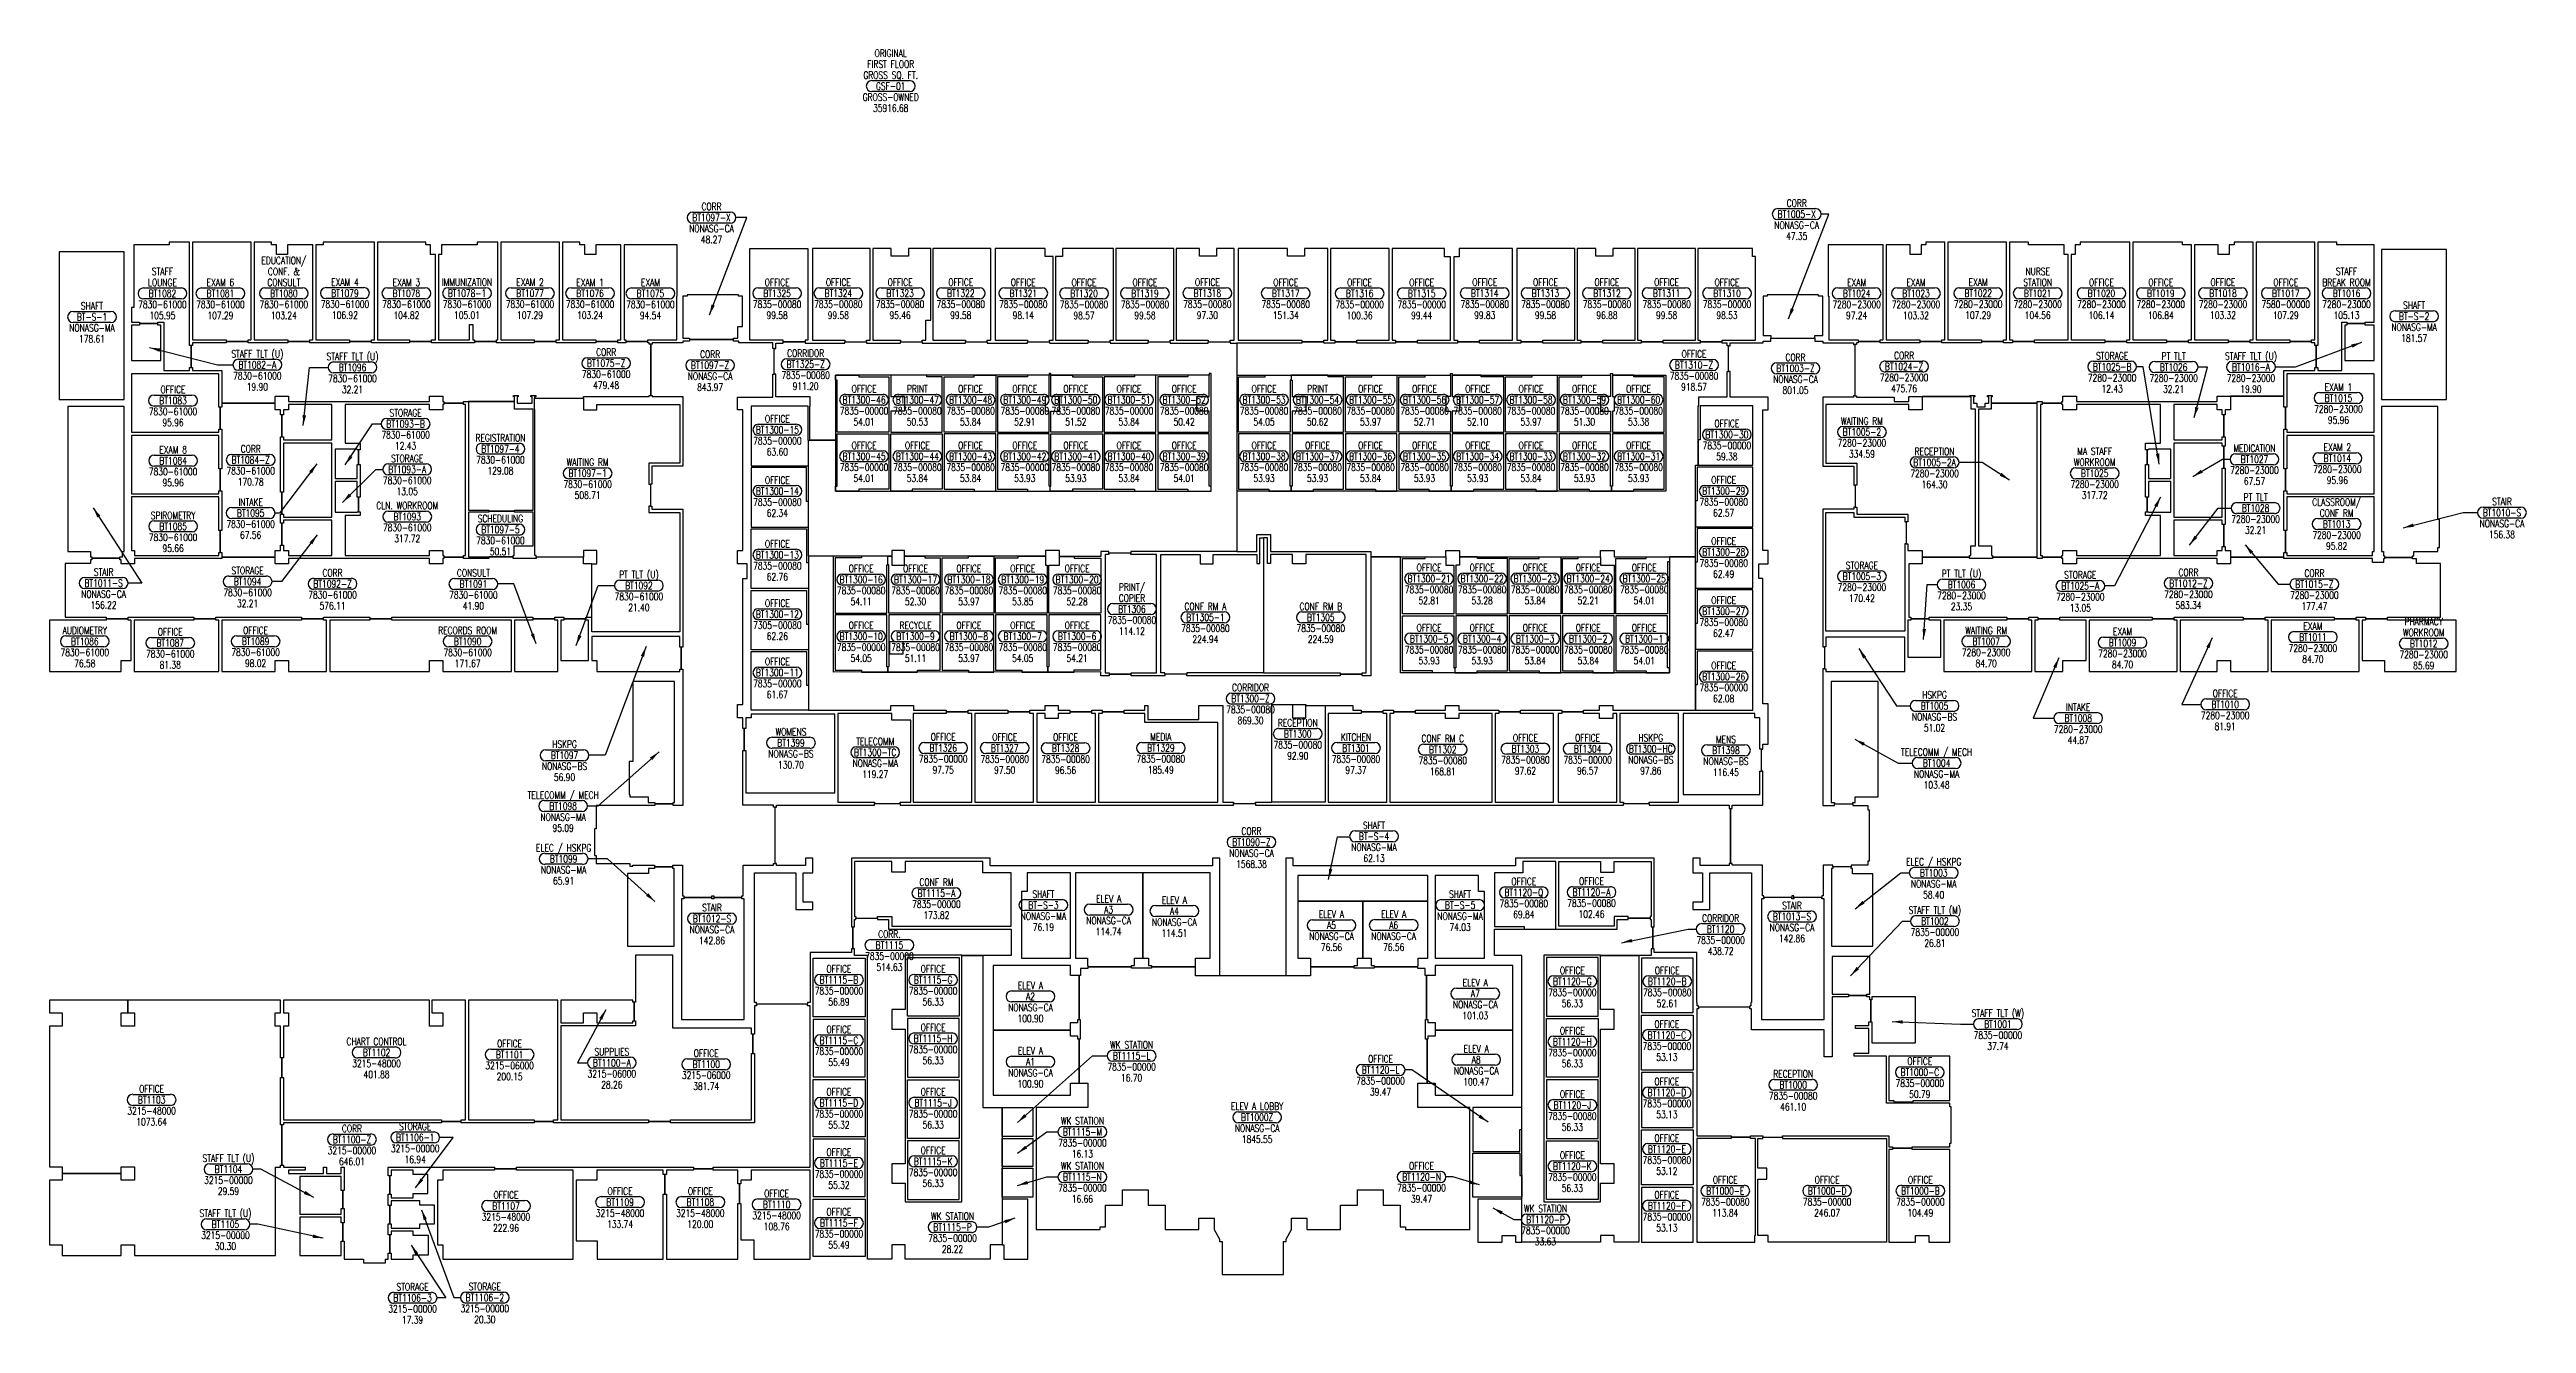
# Model space of a CAD drawing. Extents: x 3045 to 7103, y 18060 to 20148.
import ezdxf
from ezdxf.enums import TextEntityAlignment as Align

# ---------------------------------------------------------------- set-up
doc = ezdxf.new("R2010")
doc.units = 0
doc.header["$MEASUREMENT"] = 0
doc.layers.get('0').update_dxf_attribs({"linetype": 'CONTINUOUS'})
for name, color, linetype in [('AREA', 3, 'CONTINUOUS'), ('AREA2', 1, 'CONTINUOUS'), ('COSTC', 6, 'CONTINUOUS'), ('PLINE2', 5, 'CONTINUOUS'), ('ROOMNA', 4, 'CONTINUOUS'), ('ROOMNO', 4, 'CONTINUOUS'), ('ROOMOV', 4, 'CONTINUOUS')]:
    doc.layers.add(name, color=color, linetype=linetype)
doc.styles.get("Standard").update_dxf_attribs({"font": 'simplex.shx', "width": 0.75})
doc.dimstyles.get("Standard").update_dxf_attribs({"dimtxt": 0.18, "dimasz": 0.18, "dimexe": 0.18, "dimexo": 0.0625, "dimgap": 0.09, "dimtad": 0, "dimtih": 1, "dimtoh": 1, "dimdec": 4, "dimzin": 0, "dimtxsty": 'STANDARD', "dimcen": 0.09, "dimazin": 3, "dimtfac": 1, "dimtdec": 4, "dimtofl": 0, "dimtmove": 0, "dimatfit": 3, "dimtolj": 1, "dimtzin": 0})

# ---------------------------------------------------------------- blocks, each defined once
blk = doc.blocks.new('ROOM')
at = {"layer": 'ROOMOV'}
for p, q in [((-31, 9), (31, 9)), ((31, -9), (-31, -9))]:
    blk.add_line(p, q, dxfattribs=at)
for centre, start, end in [((-31, 0), 90, 270), ((31, 0), 270, 90)]:
    blk.add_arc(centre, 9.04, start, end, dxfattribs=at)
at = {"color": 0, "width": 0.75, "flags": 1}
for tag, p in [('FLFIN', (-60, -36)), ('ICRA', (60, -36)), ('FLCOND', (-60, -60)), ('WLTYPE', (-60, -84)), ('FLTYPE', (-60, -48)), ('WLFIN', (-60, -72)), ('BLDG', (-24, -84)), ('SITE', (-24, -72)), ('UCODE', (24, -72)), ('UDESC', (24, -84)), ('USER1', (60, -48)), ('USER2', (60, -60)), ('USER3', (60, -72)), ('USER4', (60, -84)), ('WLCOND', (-60, -96)), ('CLTYPE', (-60, -120)), ('CLFIN', (-60, -108)), ('COSTCD', (-24, -108)), ('DEPTD', (-24, -120)), ('FLR', (-24, -96)), ('DIVISION', (24, -120)), ('FCODE', (24, -96)), ('FDESC', (24, -108)), ('USER5', (60, -96)), ('USER6', (60, -108)), ('USER7', (60, -120)), ('CLCOND', (-60, -132)), ('CLHT', (-60, -144)), ('BASE', (-60, -156)), ('CHDATE', (-24, -144)), ('CBACK', (-24, -156)), ('RDES', (-24, -132)), ('PRCONTACT', (24, -156)), ('CONTACT', (24, -132)), ('OCCUP', (24, -144)), ('BLOCK2', (60, -156)), ('USER8', (60, -132)), ('BLOCK', (60, -144))]:
    blk.add_attdef(tag, text='', height=6, dxfattribs=at).set_placement(p, align=Align.MIDDLE_CENTER)
at = {"layer": 'AREA', "width": 0.75}
blk.add_attdef('AREA', text='', height=12, dxfattribs=at).set_placement((0, -36), align=Align.MIDDLE_CENTER)
at = {"layer": 'AREA2', "width": 0.75}
blk.add_attdef('AREA2', text='', height=12, dxfattribs=at).set_placement((0, -36), align=Align.MIDDLE_CENTER)
at = {"layer": 'COSTC', "width": 0.75}
blk.add_attdef('COSTC', text='', height=12, dxfattribs=at).set_placement((0, -18), align=Align.MIDDLE_CENTER)
at = {"layer": 'ROOMNA', "width": 0.75}
for tag, p in [('RMNAB', (0, 36)), ('RMNAA', (0, 54)), ('RMNAC', (0, 18))]:
    blk.add_attdef(tag, text='', height=12, dxfattribs=at).set_placement(p, align=Align.MIDDLE_CENTER)
at = {"layer": 'ROOMNO', "width": 0.75}
blk.add_attdef('RMNU', text='', height=12, dxfattribs=at).set_placement((0, 0), align=Align.MIDDLE_CENTER)

msp = doc.modelspace()

# ---------------------------------------------------------------- linework, layer by layer
at = {"layer": 'PLINE2', "color": 6}
for points in [[(3061, 19816.2), (3061, 19574.7), (3167.5, 19574.7), (3167.5, 19816.2)], [(3274.5, 19832.2), (3241, 19832.2), (3241, 19827.7), (3183.5, 19827.7), (3183.5, 19725.3), (3179.5, 19725.3), (3179.5, 19701.3), (3192.5, 19701.3), (3192.5, 19698.8), (3222.5, 19698.8), (3222.5, 19701.3), (3232.5, 19701.3), (3232.5, 19621.7), (3274.5, 19621.7), (3274.5, 19626.7), (3277, 19626.7), (3277, 19662.7), (3274.5, 19662.7)], [(3375.5, 19832.2), (3279.5, 19832.2), (3279.5, 19672.2), (3334.5, 19672.2), (3334.5, 19669.7), (3370.5, 19669.7), (3370.5, 19672.2), (3375.5, 19672.2)], [(3476.5, 19827.7), (3435, 19827.7), (3435, 19812.2), (3417, 19812.2), (3417, 19827.7), (3409, 19827.7), (3409, 19832.2), (3380.5, 19832.2), (3380.5, 19672.2), (3435.5, 19672.2), (3435.5, 19669.7), (3471.5, 19669.7), (3471.5, 19672.2), (3476.5, 19672.2)], [(3577.5, 19832.2), (3493.5, 19832.2), (3493.5, 19827.7), (3481.5, 19827.7), (3481.5, 19672.2), (3536.5, 19672.2), (3536.5, 19669.7), (3572.5, 19669.7), (3572.5, 19672.2), (3577.5, 19672.2)], [(3677.5, 19812.2), (3669.5, 19812.2), (3669.5, 19827.7), (3661.5, 19827.7), (3661.5, 19832.2), (3582.5, 19832.2), (3582.5, 19672.2), (3635, 19672.2), (3635, 19669.7), (3671, 19669.7), (3671, 19672.2), (3677.5, 19672.2)], [(3779.5, 19832.2), (3746, 19832.2), (3746, 19827.7), (3687.5, 19827.7), (3687.5, 19812.2), (3682.5, 19812.2), (3682.5, 19672.2), (3733.5, 19672.2), (3733.5, 19697.2), (3738.5, 19697.2), (3738.5, 19672.2), (3741.5, 19672.2), (3741.5, 19669.7), (3777.5, 19669.7), (3777.5, 19672.2), (3779.5, 19672.2)], [(3880.5, 19832.2), (3784.5, 19832.2), (3784.5, 19672.2), (3839.5, 19672.2), (3839.5, 19669.7), (3875.5, 19669.7), (3875.5, 19672.2), (3880.5, 19672.2)], [(3981.5, 19827.7), (3940, 19827.7), (3940, 19812.2), (3922, 19812.2), (3922, 19827.7), (3914, 19827.7), (3914, 19832.2), (3885.5, 19832.2), (3885.5, 19672.2), (3940.5, 19672.2), (3940.5, 19669.7), (3976.5, 19669.7), (3976.5, 19672.2), (3981.5, 19672.2)], [(4073.8, 19827.7), (3986.5, 19827.7), (3986.5, 19672.2), (3989.5, 19672.2), (3989.5, 19669.7), (4025.5, 19669.7), (4025.5, 19672.2), (4073, 19672.2), (4073, 19743.7), (4073.8, 19743.7)], [(4192.5, 19671.6), (4192.5, 19821.6), (4287.5, 19821.6), (4287.5, 19671.6), (4283, 19671.6), (4283, 19669.1), (4247, 19669.1), (4247, 19671.6)], [(4295, 19671.6), (4348, 19671.6), (4348, 19669.1), (4384, 19669.1), (4384, 19671.6), (4390, 19671.6), (4390, 19821.6), (4295, 19821.6)], [(4394, 19671.6), (4439.2, 19671.6), (4439.2, 19669.1), (4475.2, 19669.1), (4475.2, 19671.6), (4481, 19671.6), (4481, 19704.6), (4489.1, 19704.6), (4489.1, 19821.6), (4452.3, 19821.6), (4452.3, 19809.3), (4424.2, 19809.3), (4424.2, 19821.6), (4394, 19821.6)], [(4492.5, 19671.6), (4545.7, 19671.6), (4545.7, 19669.1), (4581.7, 19669.1), (4581.7, 19671.6), (4587.5, 19671.6), (4587.5, 19821.6), (4492.5, 19821.6)], [(4594.8, 19671.6), (4647.5, 19671.6), (4647.5, 19669.1), (4683.5, 19669.1), (4683.5, 19671.6), (4689.6, 19671.6), (4689.6, 19808.8), (4676.2, 19808.8), (4676.2, 19821.6), (4594.8, 19821.6)], [(4693.5, 19671.6), (4747, 19671.6), (4747, 19669.1), (4783, 19669.1), (4783, 19671.6), (4788.5, 19671.6), (4788.5, 19821.6), (4705, 19821.6), (4705, 19808.8), (4693.5, 19808.8)], [(4792.1, 19671.6), (4845, 19671.6), (4845, 19669.1), (4881, 19669.1), (4881, 19671.6), (4887.1, 19671.6), (4887.1, 19821.6), (4792.1, 19821.6)], [(4891, 19671.6), (4943.7, 19671.6), (4943.7, 19669.1), (4979.7, 19669.1), (4979.7, 19671.6), (4986.1, 19671.6), (4986.1, 19821.6), (4957.2, 19821.6), (4957.2, 19809.2), (4929.1, 19809.2), (4929.1, 19821.6), (4891, 19821.6)], [(5139.5, 19821.6), (5101.5, 19821.6), (5101.5, 19809.2), (5073.5, 19809.2), (5073.5, 19821.6), (4992.5, 19821.6), (4992.5, 19671.6), (5097.2, 19671.6), (5097.2, 19669.1), (5133.2, 19669.1), (5133.2, 19671.6), (5139.5, 19671.6)], [(5144.2, 19671.6), (5151.2, 19671.6), (5151.2, 19669.1), (5187.2, 19669.1), (5187.2, 19671.6), (5240, 19671.6), (5240, 19821.6), (5144.2, 19821.6)], [(5245, 19671.6), (5250.7, 19671.6), (5250.7, 19669.1), (5286.7, 19669.1), (5286.7, 19671.6), (5340.7, 19671.6), (5340.7, 19808.1), (5330.8, 19808.1), (5330.8, 19821.6), (5245, 19821.6)], [(5346.1, 19671.6), (5352.1, 19671.6), (5352.1, 19669.1), (5388.1, 19669.1), (5388.1, 19671.6), (5442.1, 19671.6), (5442.1, 19821.6), (5354.6, 19821.6), (5354.6, 19808.1), (5346.1, 19808.1)], [(5449.3, 19671.6), (5455.6, 19671.6), (5455.6, 19669.1), (5491.6, 19669.1), (5491.6, 19671.6), (5544.3, 19671.6), (5544.3, 19821.6), (5449.3, 19821.6)], [(5643, 19821.6), (5606.7, 19821.6), (5606.7, 19809.1), (5578.6, 19809.1), (5578.6, 19821.6), (5548.2, 19821.6), (5548.2, 19671.6), (5554.1, 19671.6), (5554.1, 19669.1), (5590.1, 19669.1), (5590.1, 19671.6), (5643, 19671.6)], [(5646.8, 19671.6), (5653.1, 19671.6), (5653.1, 19669.1), (5689.1, 19669.1), (5689.1, 19671.6), (5741.8, 19671.6), (5741.8, 19821.6), (5646.8, 19821.6)], [(5745.7, 19671.6), (5749.5, 19671.6), (5749.5, 19669.1), (5785.5, 19669.1), (5785.5, 19671.6), (5840.1, 19671.6), (5840.1, 19808.8), (5835.6, 19808.8), (5835.6, 19821.6), (5745.7, 19821.6)], [(6049.5, 19827.7), (5959.6, 19827.7), (5959.6, 19743.7), (5960.5, 19743.7), (5960.5, 19672.2), (6008.5, 19672.2), (6008.5, 19669.7), (6044.5, 19669.7), (6044.5, 19672.2), (6049.5, 19672.2)], [(6150.5, 19832.2), (6119.5, 19832.2), (6119.5, 19827.7), (6111.5, 19827.7), (6111.5, 19812.2), (6093.5, 19812.2), (6093.5, 19827.7), (6054.5, 19827.7), (6054.5, 19672.2), (6109.5, 19672.2), (6109.5, 19669.7), (6145.5, 19669.7), (6145.5, 19672.2), (6150.5, 19672.2)], [(6251.5, 19832.2), (6155.5, 19832.2), (6155.5, 19672.2), (6210.5, 19672.2), (6210.5, 19669.7), (6246.5, 19669.7), (6246.5, 19672.2), (6251.5, 19672.2)], [(6352.5, 19812.2), (6346, 19812.2), (6346, 19827.7), (6287.5, 19827.7), (6287.5, 19832.2), (6256.5, 19832.2), (6256.5, 19672.2), (6261.5, 19672.2), (6261.5, 19669.7), (6297.5, 19669.7), (6297.5, 19672.2), (6352.5, 19672.2)], [(6453.5, 19832.2), (6372, 19832.2), (6372, 19827.7), (6364, 19827.7), (6364, 19812.2), (6357.5, 19812.2), (6357.5, 19672.2), (6412.5, 19672.2), (6412.5, 19669.7), (6448.5, 19669.7), (6448.5, 19672.2), (6453.5, 19672.2)], [(6554.5, 19827.7), (6540, 19827.7), (6540, 19832.2), (6458.5, 19832.2), (6458.5, 19672.2), (6513.5, 19672.2), (6513.5, 19669.7), (6549.5, 19669.7), (6549.5, 19672.2), (6554.5, 19672.2)], [(6655.5, 19832.2), (6624.5, 19832.2), (6624.5, 19828.7), (6624.5, 19827.7), (6616.5, 19827.7), (6616.5, 19812.2), (6598.5, 19812.2), (6598.5, 19827.7), (6559.5, 19827.7), (6559.5, 19672.2), (6614.5, 19672.2), (6614.5, 19669.7), (6650.5, 19669.7), (6650.5, 19672.2), (6655.5, 19672.2)], [(6756.5, 19832.2), (6660.5, 19832.2), (6660.5, 19672.2), (6715.5, 19672.2), (6715.5, 19669.7), (6751.5, 19669.7), (6751.5, 19672.2), (6756.5, 19672.2)], [(6854, 19827.7), (6792.5, 19827.7), (6792.5, 19832.2), (6761.5, 19832.2), (6761.5, 19662.7), (6759, 19662.7), (6759, 19626.7), (6761.5, 19626.7), (6761.5, 19621.7), (6801, 19621.7), (6801, 19701.3), (6809, 19701.3), (6809, 19698.8), (6839, 19698.8), (6839, 19701.3), (6854, 19701.3)], [(6866, 19820.2), (6866, 19574.7), (6972.5, 19574.7), (6972.5, 19820.2)], [(4180.8, 19743.7), (4175.8, 19743.7), (4173.8, 19743.7), (4173.8, 19746.2), (4089.8, 19746.2), (4089.8, 19743.7), (4087.8, 19743.7), (4082.8, 19743.7), (4082.8, 19675.2), (4093.8, 19675.2), (4093.8, 19672.7), (4165.8, 19672.7), (4165.8, 19675.2), (4172.8, 19675.2), (4172.8, 19694.2), (4180.8, 19694.2)], [(5950.6, 19743.7), (5945.6, 19743.7), (5943.6, 19743.7), (5943.6, 19746.2), (5859.6, 19746.2), (5859.6, 19743.7), (5857.6, 19743.7), (5852.6, 19743.7), (5852.6, 19679.2), (5865.6, 19679.2), (5865.6, 19675.2), (5865.6, 19675.2), (5937.6, 19675.2), (5937.6, 19675.2), (5937.6, 19679.2), (5937.6, 19679.2), (5939.6, 19679.2), (5950.6, 19679.2)], [(3227.5, 19696.3), (3222.5, 19696.3), (3222.5, 19698.8), (3192.5, 19698.8), (3192.5, 19696.3), (3179.5, 19696.3), (3179.5, 19638.2), (3227.5, 19638.2)], [(6854, 19696.3), (6839, 19696.3), (6839, 19698.8), (6809, 19698.8), (6809, 19696.3), (6806, 19696.3), (6806, 19638.2), (6854, 19638.2)], [(3920, 19576.6), (3920, 19579.1), (4027.8, 19579.1), (4027.8, 19581.1), (4030.3, 19581.1), (4030.3, 19665.1), (4027.8, 19665.1), (4027.8, 19667.2), (4025.5, 19667.2), (4025.5, 19669.7), (3989.5, 19669.7), (3989.5, 19667.2), (3976.5, 19667.2), (3976.5, 19669.7), (3940.5, 19669.7), (3940.5, 19667.2), (3875.5, 19667.2), (3875.5, 19669.7), (3839.5, 19669.7), (3839.5, 19667.2), (3777.5, 19667.2), (3777.5, 19669.7), (3741.5, 19669.7), (3741.5, 19667.2), (3671, 19667.2), (3671, 19669.7), (3635, 19669.7), (3635, 19667.2), (3572.5, 19667.2), (3572.5, 19669.7), (3536.5, 19669.7), (3536.5, 19667.2), (3471.5, 19667.2), (3471.5, 19669.7), (3435.5, 19669.7), (3435.5, 19667.2), (3370.5, 19667.2), (3370.5, 19669.7), (3334.5, 19669.7), (3334.5, 19667.2), (3279.5, 19667.2), (3279.5, 19662.7), (3277, 19662.7), (3277, 19626.7), (3279.5, 19626.7), (3279.5, 19621.7), (3327.5, 19621.7), (3327.5, 19568.7), (3415, 19568.7), (3415, 19579.7), (3437, 19579.7), (3437, 19571.2), (3667.5, 19571.2), (3667.5, 19579.7), (3689.5, 19579.7), (3689.5, 19571.2), (3691.5, 19571.2), (3691.5, 19568.7), (3723.5, 19568.7), (3723.5, 19571.2), (3731.5, 19571.2), (3731.5, 19571.2), (3807.2, 19571.2), (3807.2, 19578.8), (3805.2, 19578.8), (3805.2, 19580.8), (3813.2, 19580.8), (3813.2, 19578.8), (3811.2, 19578.8), (3811.2, 19568.6), (3836, 19568.6), (3836, 19578.8), (3834, 19578.8), (3834, 19580.8), (3842, 19580.8), (3842, 19578.8), (3840, 19578.8), (3840, 19576.6)], [(4172.5, 19578.1), (4230.2, 19578.1), (4230.2, 19616), (4232.7, 19616), (4232.7, 19658), (4230.2, 19658), (4230.2, 19667.2), (4174.5, 19667.2), (4174.5, 19670.2), (4165.8, 19670.2), (4165.8, 19672.7), (4093.8, 19672.7), (4093.8, 19670.2), (4082.8, 19670.2), (4082.8, 19667.2), (4032.8, 19667.2), (4032.8, 19665.1), (4030.3, 19665.1), (4030.3, 19581.1), (4032.8, 19581.1), (4032.8, 19579.1), (4082.7, 19579.1), (4082.7, 19465.2), (4032.2, 19465.2), (4032.2, 19435.5), (4029.7, 19435.5), (4029.7, 19399.5), (4032.2, 19399.5), (4032.2, 19394.5), (4082.7, 19394.5), (4082.7, 19168.7), (4080.2, 19168.7), (4080.2, 19132.7), (4082.7, 19132.7), (4082.7, 18909.3), (4067, 18909.3), (4067, 18911.8), (4037, 18911.8), (4037, 18909.3), (3940.7, 18909.3), (3940.7, 18871.2), (3938.2, 18871.2), (3938.2, 18827.2), (3940.7, 18827.2), (3940.7, 18814.2), (3996.2, 18814.2), (3996.2, 18809.7), (4000.7, 18809.7), (4000.7, 18811.2), (4036.5, 18811.2), (4036.5, 18808.7), (4066.5, 18808.7), (4066.5, 18811.2), (4082.5, 18811.2), (4082.5, 18761.2), (4084.5, 18761.2), (4084.5, 18758.7), (4130.5, 18758.7), (4130.5, 18761.2), (4133.5, 18761.2), (4133.5, 18758.7), (4179.5, 18758.7), (4179.5, 18761.2), (4181.5, 18761.2), (4181.5, 18811.2), (4231.5, 18811.2), (4231.5, 18814.2), (4234, 18814.2), (4234, 18906.2), (4231.5, 18906.2), (4231.5, 18909.7), (4181, 18909.7), (4181, 18999.5), (4183.5, 18999.5), (4183.5, 19035.5), (4181, 19035.5), (4181, 19052.7), (4172.5, 19052.7), (4172.5, 19074.7), (4181, 19074.7), (4181, 19281.2), (4188, 19281.2), (4188, 19305.2), (4172.5, 19305.2), (4172.5, 19327.2), (4181, 19327.2), (4181, 19557.7), (4172.5, 19557.7)], [(4291.2, 19578.6), (4235.2, 19578.6), (4235.2, 19616), (4232.7, 19616), (4232.7, 19658), (4235.2, 19658), (4235.2, 19666.6), (4247, 19666.6), (4247, 19669.1), (4283, 19669.1), (4283, 19666.6), (4348, 19666.6), (4348, 19669.1), (4384, 19669.1), (4384, 19666.6), (4439.2, 19666.6), (4439.2, 19669.1), (4475.2, 19669.1), (4475.2, 19666.6), (4545.7, 19666.6), (4545.7, 19669.1), (4581.7, 19669.1), (4581.7, 19666.6), (4647.5, 19666.6), (4647.5, 19669.1), (4683.5, 19669.1), (4683.5, 19666.6), (4747, 19666.6), (4747, 19669.1), (4783, 19669.1), (4783, 19666.6), (4845, 19666.6), (4845, 19669.1), (4881, 19669.1), (4881, 19666.6), (4943.7, 19666.6), (4943.7, 19669.1), (4979.7, 19669.1), (4979.7, 19666.6), (4990.4, 19666.6), (4990.4, 19424.5), (4990.4, 19325.2), (4816.7, 19325.2), (4816.7, 19322.7), (4780.7, 19322.7), (4780.7, 19325.2), (4767.6, 19325.2), (4767.6, 19317.4), (4699.7, 19317.4), (4699.7, 19327.1), (4677.2, 19327.1), (4677.2, 19317.9), (4446.2, 19317.9), (4446.2, 19327.1), (4425, 19327.1), (4425, 19317.9), (4288.5, 19317.9), (4288.5, 19507.7), (4291, 19507.7), (4332.9, 19507.7), (4332.9, 19424.5), (4948.4, 19424.5), (4948.4, 19617), (4945.4, 19617), (4945.4, 19614.5), (4685.9, 19614.5), (4685.9, 19617), (4682.9, 19617), (4682.9, 19614.5), (4332.9, 19614.5), (4332.9, 19507.7), (4291, 19507.7), (4291, 19563.5), (4291.2, 19563.5)], [(4990.4, 19424.5), (4990.4, 19325.2), (5023, 19325.2), (5023, 19353.2), (5045.7, 19353.2), (5045.7, 19325.2), (5210, 19325.2), (5210, 19316.7), (5332.7, 19316.7), (5332.7, 19327.1), (5355.2, 19327.1), (5355.2, 19316.7), (5586.2, 19316.7), (5586.2, 19327.1), (5608.7, 19327.1), (5608.7, 19316.7), (5741.8, 19316.7), (5741.8, 19466.6), (5746.6, 19466.6), (5746.6, 19564.3), (5747.3, 19564.3), (5747.3, 19578.8), (5793.6, 19578.8), (5793.6, 19620.2), (5796.1, 19620.2), (5796.1, 19662.2), (5793.6, 19662.2), (5793.6, 19666.6), (5785.5, 19666.6), (5785.5, 19669.1), (5749.5, 19669.1), (5749.5, 19666.6), (5689.1, 19666.6), (5689.1, 19669.1), (5653.1, 19669.1), (5653.1, 19666.6), (5590.1, 19666.6), (5590.1, 19669.1), (5554.1, 19669.1), (5554.1, 19666.6), (5491.6, 19666.6), (5491.6, 19669.1), (5455.6, 19669.1), (5455.6, 19666.6), (5388.1, 19666.6), (5388.1, 19669.1), (5352.1, 19669.1), (5352.1, 19666.6), (5286.7, 19666.6), (5286.7, 19669.1), (5250.7, 19669.1), (5250.7, 19666.6), (5187.2, 19666.6), (5187.2, 19669.1), (5151.2, 19669.1), (5151.2, 19666.6), (5133.2, 19666.6), (5133.2, 19669.1), (5097.2, 19669.1), (5097.2, 19666.6), (4990.4, 19666.6), (4990.4, 19614.5), (5340.5, 19614.5), (5340.5, 19617), (5343.5, 19617), (5343.5, 19614.5), (5602.9, 19614.5), (5602.9, 19617), (5605.9, 19617), (5605.9, 19614.5), (5693.4, 19614.5), (5693.4, 19424.5)], [(5861, 19578.1), (5798.6, 19578.1), (5798.6, 19620.2), (5796.1, 19620.2), (5796.1, 19662.2), (5798.6, 19662.2), (5798.6, 19667.2), (5852.6, 19667.2), (5852.6, 19670.2), (5865.6, 19670.2), (5865.6, 19675.2), (5937.6, 19675.2), (5937.6, 19670.2), (5950.6, 19670.2), (5950.6, 19667.2), (6000.7, 19667.2), (6000.7, 19664.7), (6003.2, 19664.7), (6003.2, 19580.7), (6000.7, 19580.7), (6000.7, 19578.1), (5950.7, 19578.1), (5950.7, 19465.2), (6001.2, 19465.2), (6001.2, 19434), (6003.7, 19434), (6003.7, 19398), (6001.2, 19398), (6001.2, 19394.5), (5950.7, 19394.5), (5950.7, 19169.2), (5953.2, 19169.2), (5953.2, 19133.2), (5950.7, 19133.2), (5950.7, 18909.3), (5969.7, 18909.3), (5969.7, 18911.8), (5999.7, 18911.8), (5999.7, 18909.3), (6024.2, 18909.3), (6024.2, 18902.2), (6026.7, 18902.2), (6026.7, 18818.2), (6024.2, 18818.2), (6024.2, 18811.2), (5997, 18811.2), (5997, 18808.7), (5967, 18808.7), (5967, 18811.2), (5951, 18811.2), (5951, 18761.2), (5949, 18761.2), (5949, 18758.7), (5903, 18758.7), (5903, 18761.2), (5900, 18761.2), (5900, 18758.7), (5854, 18758.7), (5854, 18761.2), (5852, 18761.2), (5852, 18811.2), (5802, 18811.2), (5802, 18814.2), (5799.5, 18814.2), (5799.5, 18904.2), (5802, 18904.2), (5802, 18909.7), (5852.5, 18909.7), (5852.5, 18965.5), (5850, 18965.5), (5850, 19001.5), (5852.5, 19001.5), (5852.5, 19009.7), (5861, 19009.7), (5861, 19075.7), (5852.5, 19075.7), (5852.5, 19281.2), (5846, 19281.2), (5846, 19305.2), (5861, 19305.2), (5861, 19327.2), (5852.5, 19327.2), (5852.5, 19557.7), (5861, 19557.7)], [(6109.5, 19667.2), (6044.5, 19667.2), (6044.5, 19669.7), (6008.5, 19669.7), (6008.5, 19667.2), (6005.7, 19667.2), (6005.7, 19664.7), (6003.2, 19664.7), (6003.2, 19580.7), (6005.7, 19580.7), (6005.7, 19578.1), (6067.7, 19578.1), (6067.7, 19571.2), (6091.5, 19571.2), (6091.5, 19579.1), (6191.4, 19579.1), (6191.4, 19580.8), (6199.4, 19580.8), (6199.4, 19578.8), (6197.4, 19578.8), (6197.4, 19568.6), (6202.8, 19568.6), (6202.8, 19562.6), (6216.8, 19562.6), (6216.8, 19568.6), (6222.3, 19568.6), (6222.3, 19578.8), (6220.3, 19578.8), (6220.3, 19580.8), (6228.3, 19580.8), (6228.3, 19578.8), (6226.3, 19578.8), (6226.3, 19568.7), (6302, 19568.7), (6302, 19571.2), (6310, 19571.2), (6310, 19568.7), (6342, 19568.7), (6342, 19571.2), (6344, 19571.2), (6344, 19579.7), (6366, 19579.7), (6366, 19571.2), (6596.5, 19571.2), (6596.5, 19579.7), (6706, 19579.7), (6706, 19621.7), (6756.5, 19621.7), (6756.5, 19626.7), (6759, 19626.7), (6759, 19662.7), (6756.5, 19662.7), (6756.5, 19667.2), (6751.5, 19667.2), (6751.5, 19669.7), (6715.5, 19669.7), (6715.5, 19667.2), (6650.5, 19667.2), (6650.5, 19669.7), (6614.5, 19669.7), (6614.5, 19667.2), (6549.5, 19667.2), (6549.5, 19669.7), (6513.5, 19669.7), (6513.5, 19667.2), (6448.5, 19667.2), (6448.5, 19669.7), (6412.5, 19669.7), (6412.5, 19667.2), (6297.5, 19667.2), (6297.5, 19669.7), (6261.5, 19669.7), (6261.5, 19667.2), (6246.5, 19667.2), (6246.5, 19669.7), (6210.5, 19669.7), (6210.5, 19667.2), (6145.5, 19667.2), (6145.5, 19669.7), (6109.5, 19669.7)], [(3322.5, 19616.7), (3179.5, 19616.7), (3179.5, 19520.7), (3322.5, 19520.7), (3322.5, 19525.7), (3325, 19525.7), (3325, 19561.7), (3322.5, 19561.7)], [(4335.9, 19521), (4335.9, 19606.2), (4332.9, 19606.2), (4332.9, 19614.5), (4371.1, 19614.5), (4371.1, 19611.5), (4420.4, 19611.5), (4420.4, 19521)], [(4507.9, 19611.5), (4482.6, 19611.5), (4482.6, 19614.5), (4423.4, 19614.5), (4423.4, 19579.1), (4446.2, 19579.1), (4446.2, 19555.1), (4423.4, 19555.1), (4423.4, 19521), (4507.9, 19521)], [(4595.4, 19521), (4510.9, 19521), (4510.9, 19611.5), (4560.1, 19611.5), (4560.1, 19614.5), (4595.4, 19614.5)], [(4598.4, 19521), (4682.9, 19521), (4682.9, 19555.1), (4677.2, 19555.1), (4677.2, 19579.1), (4682.9, 19579.1), (4682.9, 19614.5), (4647.6, 19614.5), (4647.6, 19611.5), (4598.4, 19611.5)], [(4685.9, 19521), (4685.9, 19555.1), (4699.7, 19555.1), (4699.7, 19579.1), (4685.9, 19579.1), (4685.9, 19614.5), (4721.1, 19614.5), (4721.1, 19611.5), (4770.4, 19611.5), (4770.4, 19521)], [(4773.4, 19611.5), (4773.4, 19521), (4857.9, 19521), (4857.9, 19614.5), (4822.6, 19614.5), (4822.6, 19611.5)], [(4860.9, 19521), (4945.4, 19521), (4945.4, 19555.1), (4924.8, 19555.1), (4924.8, 19579.1), (4945.4, 19579.1), (4945.4, 19614.5), (4910.1, 19614.5), (4910.1, 19611.5), (4860.9, 19611.5)], [(5077.9, 19521), (4993.4, 19521), (4993.4, 19611.5), (5036.7, 19611.5), (5036.7, 19614.5), (5079.4, 19614.5), (5079.4, 19606.2), (5077.9, 19606.2)], [(5165.4, 19611.5), (5140.2, 19611.5), (5140.2, 19614.5), (5079.4, 19614.5), (5079.4, 19606.2), (5080.9, 19606.2), (5080.9, 19579.1), (5103.7, 19579.1), (5103.7, 19555.1), (5080.9, 19555.1), (5080.9, 19521), (5165.4, 19521)], [(5211.7, 19614.5), (5252.9, 19614.5), (5252.9, 19521), (5168.4, 19521), (5168.4, 19611.5), (5211.7, 19611.5)], [(5299.2, 19614.5), (5340.5, 19614.5), (5340.5, 19579.1), (5332.7, 19579.1), (5332.7, 19555.1), (5340.4, 19555.1), (5340.4, 19521), (5255.9, 19521), (5255.9, 19611.5), (5299.2, 19611.5)], [(5343.4, 19555.1), (5343.4, 19521), (5427.9, 19521), (5427.9, 19611.5), (5390.7, 19611.5), (5390.7, 19614.5), (5343.5, 19614.5), (5343.5, 19579.1), (5355.2, 19579.1), (5355.2, 19555.1)], [(5430.9, 19611.5), (5474.2, 19611.5), (5474.2, 19614.5), (5515.4, 19614.5), (5515.4, 19521), (5430.9, 19521)], [(5518.4, 19611.5), (5555.7, 19611.5), (5555.7, 19614.5), (5602.9, 19614.5), (5602.9, 19579.1), (5586.2, 19579.1), (5586.2, 19555.1), (5602.9, 19555.1), (5602.9, 19521), (5518.4, 19521)], [(5690.4, 19611.5), (5641.2, 19611.5), (5641.2, 19614.5), (5605.9, 19614.5), (5605.9, 19579.1), (5608.7, 19579.1), (5608.7, 19555.1), (5605.9, 19555.1), (5605.9, 19521), (5690.4, 19521)], [(6854, 19616.7), (6711, 19616.7), (6711, 19561.7), (6708.5, 19561.7), (6708.5, 19525.7), (6711, 19525.7), (6711, 19520.7), (6854, 19520.7)], [(3167.5, 19562.7), (3075.1, 19562.7), (3075.1, 19325.2), (3112.5, 19325.2), (3112.5, 19316.7), (3114.5, 19316.7), (3114.5, 19314.2), (3160.5, 19314.2), (3160.5, 19316.7), (3164.5, 19316.7), (3164.5, 19325.2), (3167.5, 19325.2)], [(3423.5, 19513.1), (3426, 19513.1), (3426, 19549.1), (3423.5, 19549.1), (3423.5, 19557.7), (3415, 19557.7), (3415, 19568.7), (3327.5, 19568.7), (3327.5, 19561.7), (3325, 19561.7), (3325, 19525.7), (3327.5, 19525.7), (3327.5, 19460.7), (3325, 19460.7), (3325, 19424.7), (3327.5, 19424.7), (3327.5, 19359.7), (3325, 19359.7), (3325, 19323.7), (3327.5, 19323.7), (3327.5, 19316.2), (3415, 19316.2), (3415, 19327.2), (3423.5, 19327.2), (3423.5, 19335.8), (3426, 19335.8), (3426, 19371.8), (3423.5, 19371.8), (3423.5, 19386.8), (3426, 19386.8), (3426, 19422.8), (3423.5, 19422.8)], [(3508, 19566.2), (3437, 19566.2), (3437, 19557.7), (3428.5, 19557.7), (3428.5, 19549.1), (3426, 19549.1), (3426, 19513.1), (3428.5, 19513.1), (3428.5, 19508.1), (3508, 19508.1)], [(3726.5, 19566.2), (3723.5, 19566.2), (3723.5, 19568.7), (3691.5, 19568.7), (3691.5, 19566.2), (3689.5, 19566.2), (3689.5, 19557.7), (3667.5, 19557.7), (3667.5, 19566.2), (3529.5, 19566.2), (3529.5, 19502.8), (3554.1, 19502.8), (3554.1, 19491.8), (3551.6, 19491.8), (3551.6, 19467.8), (3554.1, 19467.8), (3554.1, 19414.6), (3551.6, 19414.6), (3551.6, 19390.6), (3554.1, 19390.6), (3554.1, 19384.6), (3529.5, 19384.6), (3529.5, 19318.7), (3667.5, 19318.7), (3667.5, 19327.2), (3689.5, 19327.2), (3689.5, 19318.7), (3691.5, 19318.7), (3691.5, 19316.2), (3723.5, 19316.2), (3723.5, 19318.7), (3726.5, 19318.7)], [(3764.7, 19391.5), (3807.2, 19391.5), (3807.2, 19391.5), (3807.2, 19391.5), (3807.2, 19391.5), (3807.2, 19391.5), (3807.2, 19391.5), (3807.2, 19391.5), (3807.2, 19393), (3837.5, 19393), (3837.5, 19558.6), (3807.2, 19558.6), (3807.2, 19571.2), (3731.5, 19571.2), (3731.5, 19393), (3764.7, 19393), (3764.7, 19391.5), (3764.7, 19391.5)], [(4077.7, 19470.2), (4027.2, 19470.2), (4027.2, 19435.5), (4029.7, 19435.5), (4029.7, 19399.5), (4027.2, 19399.5), (4027.2, 19389.5), (4077.7, 19389.5), (4077.7, 19194), (3933.5, 19194), (3933.5, 19305.2), (3942, 19305.2), (3942, 19327.2), (3920, 19327.2), (3920, 19316.2), (3842.5, 19316.2), (3842.5, 19318.7), (3840.5, 19318.7), (3840.5, 19558.6), (3840, 19558.6), (3840, 19576.6), (3920, 19576.6), (3920, 19557.7), (3942, 19557.7), (3942, 19566.2), (4077.7, 19566.2)], [(4288.5, 19465.8), (4288.5, 19507.7), (4288, 19507.7), (4288, 19563.5), (4194.5, 19563.5), (4194.5, 19465.8)], [(5835.8, 19564.3), (5749.6, 19564.3), (5749.6, 19508.6), (5746.6, 19508.6), (5746.6, 19466.6), (5835.8, 19466.6)], [(5955.7, 19470.2), (6006.2, 19470.2), (6006.2, 19434), (6003.7, 19434), (6003.7, 19398), (6006.2, 19398), (6006.2, 19386.8), (6089.7, 19386.8), (6089.7, 19374.2), (6087.2, 19374.2), (6087.2, 19338.2), (6089.7, 19338.2), (6089.7, 19327.2), (6113.5, 19327.2), (6113.5, 19316.2), (6190.9, 19316.2), (6190.9, 19318.7), (6192.9, 19318.7), (6192.9, 19334.7), (6200.9, 19334.7), (6200.9, 19558.6), (6193.4, 19558.6), (6193.4, 19578.8), (6191.4, 19578.8), (6191.4, 19579.1), (6113.5, 19579.1), (6113.5, 19557.7), (6091.5, 19557.7), (6091.5, 19566.2), (5955.7, 19566.2)], [(6302, 19568.7), (6226.3, 19568.7), (6226.3, 19558.6), (6205.9, 19558.6), (6205.9, 19334.7), (6226.8, 19334.7), (6226.8, 19318.7), (6228.8, 19318.7), (6228.8, 19316.2), (6302, 19316.2)], [(6504, 19566.2), (6366, 19566.2), (6366, 19557.7), (6344, 19557.7), (6344, 19566.2), (6342, 19566.2), (6342, 19568.7), (6310, 19568.7), (6310, 19566.2), (6307, 19566.2), (6307, 19318.7), (6310, 19318.7), (6310, 19316.2), (6342, 19316.2), (6342, 19318.7), (6344, 19318.7), (6344, 19327.2), (6366, 19327.2), (6366, 19318.7), (6504, 19318.7), (6504, 19384.6), (6479.3, 19384.6), (6479.3, 19390.6), (6481.8, 19390.6), (6481.8, 19414.6), (6479.3, 19414.6), (6479.3, 19467.8), (6481.8, 19467.8), (6481.8, 19491.8), (6479.3, 19491.8), (6479.3, 19502.8), (6504, 19502.8)], [(6607.5, 19549.1), (6605, 19549.1), (6605, 19557.7), (6596.5, 19557.7), (6596.5, 19566.2), (6525.5, 19566.2), (6525.5, 19508.1), (6605, 19508.1), (6605, 19513.1), (6607.5, 19513.1)], [(6708.5, 19460.7), (6706, 19460.7), (6706, 19525.7), (6708.5, 19525.7), (6708.5, 19561.7), (6706, 19561.7), (6706, 19579.7), (6618.5, 19579.7), (6618.5, 19557.7), (6610, 19557.7), (6610, 19549.1), (6607.5, 19549.1), (6607.5, 19513.1), (6610, 19513.1), (6610, 19498.1), (6607.5, 19498.1), (6607.5, 19462.1), (6610, 19462.1), (6610, 19369.8), (6607.5, 19369.8), (6607.5, 19333.8), (6610, 19333.8), (6610, 19327.2), (6618.5, 19327.2), (6618.5, 19316.2), (6706, 19316.2), (6706, 19323.7), (6708.5, 19323.7), (6708.5, 19359.7), (6706, 19359.7), (6706, 19424.7), (6708.5, 19424.7)], [(6958.3, 19562.7), (6866, 19562.7), (6866, 19325.2), (6869, 19325.2), (6869, 19318.2), (6870.9, 19318.2), (6870.9, 19315.7), (6916.9, 19315.7), (6916.9, 19318.2), (6918.9, 19318.2), (6918.9, 19325.2), (6958.3, 19325.2), (6958.3, 19331.7), (6960.8, 19331.7), (6960.8, 19377.7), (6958.3, 19377.7)], [(3325, 19460.7), (3322.5, 19460.7), (3322.5, 19515.7), (3179.5, 19515.7), (3179.5, 19419.7), (3322.5, 19419.7), (3322.5, 19424.7), (3325, 19424.7)], [(3508, 19503.1), (3428.5, 19503.1), (3428.5, 19422.8), (3426, 19422.8), (3426, 19386.8), (3428.5, 19386.8), (3428.5, 19381.8), (3508, 19381.8)], [(3549.1, 19467.8), (3551.6, 19467.8), (3551.6, 19491.8), (3549.1, 19491.8), (3549.1, 19492.8), (3513, 19492.8), (3513, 19445), (3549.1, 19445)], [(4420.4, 19518), (4420.4, 19427.5), (4371.1, 19427.5), (4371.1, 19424.5), (4332.9, 19424.5), (4332.9, 19432.7), (4335.9, 19432.7), (4335.9, 19518)], [(4507.9, 19518), (4507.9, 19427.5), (4458.6, 19427.5), (4458.6, 19424.5), (4423.4, 19424.5), (4423.4, 19518)], [(4595.4, 19518), (4510.9, 19518), (4510.9, 19427.5), (4560.1, 19427.5), (4560.1, 19424.5), (4595.4, 19424.5)], [(4598.4, 19427.5), (4647.6, 19427.5), (4647.6, 19424.5), (4684.4, 19424.5), (4684.4, 19432.7), (4682.9, 19432.7), (4682.9, 19518), (4598.4, 19518)], [(4721.1, 19424.5), (4684.4, 19424.5), (4684.4, 19432.7), (4685.9, 19432.7), (4685.9, 19518), (4770.4, 19518), (4770.4, 19427.5), (4721.1, 19427.5)], [(4773.4, 19427.5), (4822.6, 19427.5), (4822.6, 19424.5), (4857.9, 19424.5), (4857.9, 19518), (4773.4, 19518)], [(4945.4, 19518), (4860.9, 19518), (4860.9, 19427.5), (4910.1, 19427.5), (4910.1, 19424.5), (4948.4, 19424.5), (4948.4, 19432.7), (4945.4, 19432.7)], [(5077.9, 19518), (4993.4, 19518), (4993.4, 19427.5), (5042.7, 19427.5), (5042.7, 19424.5), (5079.4, 19424.5), (5079.4, 19432.7), (5077.9, 19432.7)], [(5165.4, 19518), (5080.9, 19518), (5080.9, 19432.7), (5079.4, 19432.7), (5079.4, 19424.5), (5116.2, 19424.5), (5116.2, 19427.5), (5165.4, 19427.5)], [(5252.9, 19518), (5168.4, 19518), (5168.4, 19427.5), (5217.7, 19427.5), (5217.7, 19424.5), (5252.9, 19424.5)], [(5340.4, 19518), (5255.9, 19518), (5255.9, 19427.5), (5305.2, 19427.5), (5305.2, 19424.5), (5341.9, 19424.5), (5341.9, 19432.7), (5340.4, 19432.7)], [(5427.9, 19518), (5343.4, 19518), (5343.4, 19432.7), (5341.9, 19432.7), (5341.9, 19424.5), (5378.7, 19424.5), (5378.7, 19427.5), (5427.9, 19427.5)], [(5515.4, 19518), (5430.9, 19518), (5430.9, 19427.5), (5480.2, 19427.5), (5480.2, 19424.5), (5515.4, 19424.5)], [(5602.9, 19518), (5518.4, 19518), (5518.4, 19427.5), (5567.7, 19427.5), (5567.7, 19424.5), (5604.4, 19424.5), (5604.4, 19432.7), (5602.9, 19432.7)], [(5690.4, 19518), (5605.9, 19518), (5605.9, 19432.7), (5604.4, 19432.7), (5604.4, 19424.5), (5641.2, 19424.5), (5641.2, 19427.5), (5690.4, 19427.5)], [(6520.5, 19492.8), (6484.3, 19492.8), (6484.3, 19491.8), (6481.8, 19491.8), (6481.8, 19467.8), (6484.3, 19467.8), (6484.3, 19445), (6520.5, 19445)], [(6605, 19462.1), (6607.5, 19462.1), (6607.5, 19498.1), (6605, 19498.1), (6605, 19503.1), (6525.5, 19503.1), (6525.5, 19381.8), (6605, 19381.8)], [(6854, 19515.7), (6711, 19515.7), (6711, 19460.7), (6708.5, 19460.7), (6708.5, 19424.7), (6711, 19424.7), (6711, 19419.7), (6854, 19419.7)], [(3549.1, 19440), (3513, 19440), (3513, 19389.6), (3549.1, 19389.6), (3549.1, 19390.6), (3551.6, 19390.6), (3551.6, 19414.6), (3549.1, 19414.6)], [(4288.5, 19365.5), (4288.5, 19407.5), (4285.5, 19407.5), (4285.5, 19462.8), (4194.5, 19462.8), (4194.5, 19365.5)], [(5835.8, 19463.6), (5744.8, 19463.6), (5744.8, 19408.4), (5741.8, 19408.4), (5741.8, 19366), (5835.8, 19366)], [(6520.5, 19440), (6484.3, 19440), (6484.3, 19414.6), (6481.8, 19414.6), (6481.8, 19390.6), (6484.3, 19390.6), (6484.3, 19389.6), (6520.5, 19389.6)], [(3325, 19359.7), (3322.5, 19359.7), (3322.5, 19414.7), (3179.5, 19414.7), (3179.5, 19327.2), (3184.5, 19327.2), (3184.5, 19318.7), (3322.5, 19318.7), (3322.5, 19323.7), (3325, 19323.7)], [(6854, 19414.7), (6711, 19414.7), (6711, 19359.7), (6708.5, 19359.7), (6708.5, 19323.7), (6711, 19323.7), (6711, 19318.7), (6851, 19318.7), (6851, 19325.2), (6854, 19325.2)], [(3508, 19376.8), (3428.5, 19376.8), (3428.5, 19371.8), (3426, 19371.8), (3426, 19335.8), (3428.5, 19335.8), (3428.5, 19327.2), (3437, 19327.2), (3437, 19318.7), (3508, 19318.7)], [(3731.5, 19390), (3731.5, 19316.7), (3764.7, 19316.7), (3804.7, 19316.7), (3804.7, 19318.7), (3806.7, 19318.7), (3806.7, 19334.7), (3837.5, 19334.7), (3837.5, 19390), (3807.2, 19390), (3807.2, 19391.5), (3764.7, 19391.5), (3764.7, 19390)], [(4285.5, 19362.5), (4285.5, 19307.2), (4288.5, 19307.2), (4288.5, 19264.6), (4194.5, 19264.6), (4194.5, 19362.5)], [(5835.8, 19363), (5744.8, 19363), (5744.8, 19307.8), (5741.8, 19307.8), (5741.8, 19265.5), (5835.8, 19265.5)], [(6084.7, 19381.8), (6084.7, 19374.2), (6087.2, 19374.2), (6087.2, 19338.2), (6084.7, 19338.2), (6084.7, 19195), (5955.7, 19195), (5955.7, 19389.5), (6001.2, 19389.5), (6001.2, 19381.8)], [(6607.5, 19369.8), (6605, 19369.8), (6605, 19376.8), (6525.5, 19376.8), (6525.5, 19318.7), (6596.5, 19318.7), (6596.5, 19327.2), (6605, 19327.2), (6605, 19333.8), (6607.5, 19333.8)], [(4967.3, 19073.3), (4967.3, 18914.7), (4985.1, 18914.7), (4985.1, 18912.2), (5021.1, 18912.2), (5021.1, 18914.7), (5048.1, 18914.7), (5048.1, 19074.7), (5103.5, 19074.7), (5103.5, 19073.1), (5180.6, 19073.1), (5180.6, 19065.2), (5194.2, 19065.2), (5194.2, 19062.7), (5230.2, 19062.7), (5230.2, 19065.2), (5247, 19065.2), (5247, 19062.7), (5283, 19062.7), (5283, 19065.2), (5332.5, 19065.2), (5332.5, 19073.3), (5354, 19073.3), (5354, 19065.2), (5419.5, 19065.2), (5419.5, 19062.7), (5455.5, 19062.7), (5455.5, 19065.2), (5522.7, 19065.2), (5522.7, 19062.7), (5558.7, 19062.7), (5558.7, 19065.2), (5584.8, 19065.2), (5584.8, 19073.3), (5606.8, 19073.3), (5606.8, 19065.2), (5741.8, 19065.2), (5741.8, 19316.7), (5699.2, 19316.7), (5699.2, 19126.7), (5258.7, 19126.7), (5258.7, 19316.7), (5210, 19316.7), (5210, 19121.7), (5195.7, 19121.7), (5195.7, 19124.2), (5159.7, 19124.2), (5159.7, 19121.7), (4908.7, 19121.7), (4908.7, 19124.2), (4872.7, 19124.2), (4872.7, 19121.7), (4817.1, 19121.7), (4817.1, 19124.2), (4781.1, 19124.2), (4781.1, 19121.7), (4767.6, 19121.7), (4767.6, 19128.4), (4329.6, 19127.9), (4329.6, 19317.9), (4288.5, 19317.9), (4288.5, 19065.2), (4423.8, 19065.2), (4423.8, 19073.3), (4460.8, 19073.3), (4460.8, 19065.2), (4514.2, 19065.2), (4514.2, 19062.7), (4550.2, 19062.7), (4550.2, 19065.2), (4615.2, 19065.2), (4615.2, 19062.7), (4651.2, 19062.7), (4651.2, 19065.2), (4676.2, 19065.2), (4676.2, 19073.3), (4698, 19073.3), (4698, 19065.2), (4716.8, 19065.2), (4716.8, 19062.7), (4752.8, 19062.7), (4752.8, 19065.2), (4769.7, 19065.2), (4769.7, 19062.7), (4805.7, 19062.7), (4805.7, 19065.2), (4839.8, 19065.2), (4839.8, 19073.3), (4844.8, 19073.3), (4844.8, 19050.3), (4928.2, 19050.3), (4928.2, 19073.3)], [(4332.6, 19224.4), (4417.1, 19224.4), (4417.1, 19303.7), (4418.6, 19303.7), (4418.6, 19317.9), (4375.8, 19317.9), (4375.8, 19314.9), (4332.6, 19314.9)], [(4504.6, 19314.9), (4504.6, 19224.4), (4420.1, 19224.4), (4420.1, 19303.7), (4418.6, 19303.7), (4418.6, 19317.9), (4425, 19317.9), (4425, 19303.1), (4446.2, 19303.1), (4446.2, 19317.9), (4479.3, 19317.9), (4479.3, 19314.9)], [(4592.1, 19224.4), (4507.6, 19224.4), (4507.6, 19314.9), (4550.8, 19314.9), (4550.8, 19317.9), (4592.1, 19317.9)], [(4632.3, 19314.9), (4632.3, 19317.9), (4677.2, 19317.9), (4677.2, 19303.1), (4679.6, 19303.1), (4679.6, 19224.4), (4595.1, 19224.4), (4595.1, 19314.9)], [(4767.6, 19224.4), (4682.6, 19224.4), (4682.6, 19303.1), (4699.7, 19303.1), (4699.7, 19317.4), (4723.8, 19317.4), (4723.8, 19314.4), (4767.6, 19314.4)], [(4859, 19320.2), (4816.7, 19320.2), (4816.7, 19322.7), (4780.7, 19322.7), (4780.7, 19320.2), (4775, 19320.2), (4775, 19126.7), (4781.1, 19126.7), (4781.1, 19124.2), (4817.1, 19124.2), (4817.1, 19126.7), (4859, 19126.7)], [(5023, 19320.2), (5023, 19305.7), (5028.1, 19305.7), (5028.1, 19347.6), (5034.3, 19347.6), (5034.3, 19126.7), (4908.7, 19126.7), (4908.7, 19124.2), (4872.7, 19124.2), (4872.7, 19126.7), (4866.2, 19126.7), (4866.2, 19320.2), (4930.2, 19320.2), (4930.2, 19305.1), (4951.8, 19305.1), (4951.8, 19320.2)], [(5202.2, 19126.7), (5202.2, 19320.2), (5103.3, 19320.2), (5103.3, 19305), (5081.7, 19305), (5081.7, 19320.2), (5045.7, 19320.2), (5045.7, 19305.7), (5040.6, 19305.7), (5040.6, 19347.6), (5034.3, 19347.6), (5034.3, 19126.7), (5159.7, 19126.7), (5159.7, 19124.2), (5195.7, 19124.2), (5195.7, 19126.7)], [(3723.5, 19313.7), (3723.5, 19316.2), (3691.5, 19316.2), (3691.5, 19313.7), (3689.5, 19313.7), (3689.5, 19305.2), (3667.5, 19305.2), (3667.5, 19313.7), (3437, 19313.7), (3437, 19305.2), (3415, 19305.2), (3415, 19316.2), (3327.5, 19316.2), (3327.5, 19313.7), (3184.5, 19313.7), (3184.5, 19305.2), (3162.5, 19305.2), (3162.5, 19311.7), (3160.5, 19311.7), (3160.5, 19314.2), (3114.5, 19314.2), (3114.5, 19311.7), (3112.5, 19311.7), (3112.5, 19305.7), (3071, 19305.7), (3071, 19217.7), (3138, 19217.7), (3138, 19215.2), (3174, 19215.2), (3174, 19217.7), (3281.5, 19217.7), (3281.5, 19215.2), (3317.5, 19215.2), (3317.5, 19217.7), (3458.2, 19217.7), (3458.2, 19215.2), (3494.2, 19215.2), (3494.2, 19217.7), (3570.2, 19217.7), (3570.2, 19215.2), (3606.2, 19215.2), (3606.2, 19217.7), (3837, 19217.7), (3837, 19215.2), (3873, 19215.2), (3873, 19217.7), (3888, 19217.7), (3888, 19215.2), (3924, 19215.2), (3924, 19217.7), (3933.5, 19217.7), (3933.5, 19305.2), (3933.5, 19305.2), (3933.5, 19305.2), (3933.5, 19305.2), (3933.5, 19305.2), (3933.5, 19305.2), (3933.5, 19305.2), (3933.5, 19305.2), (3933.5, 19305.2), (3920, 19305.2), (3920, 19316.2), (3842.5, 19316.2), (3842.5, 19313.7), (3804.7, 19313.7), (3804.7, 19316.7), (3764.7, 19316.7), (3764.7, 19313.7)], [(5261.7, 19313.7), (5299, 19313.7), (5299, 19316.7), (5332.7, 19316.7), (5332.7, 19303.1), (5346.2, 19303.1), (5346.2, 19223.2), (5261.7, 19223.2)], [(5433.7, 19313.7), (5384.6, 19313.7), (5384.6, 19316.7), (5355.2, 19316.7), (5355.2, 19303.1), (5349.2, 19303.1), (5349.2, 19223.2), (5433.7, 19223.2)], [(5436.7, 19313.7), (5486.1, 19313.7), (5486.1, 19316.7), (5521.2, 19316.7), (5521.2, 19223.2), (5436.7, 19223.2)], [(5524.2, 19313.7), (5549.5, 19313.7), (5549.5, 19316.7), (5586.2, 19316.7), (5586.2, 19303.1), (5608.7, 19303.1), (5608.7, 19223.2), (5524.2, 19223.2)], [(5611.7, 19313.7), (5661, 19313.7), (5661, 19316.7), (5699.2, 19316.7), (5699.2, 19308.4), (5696.2, 19308.4), (5696.2, 19223.2), (5611.7, 19223.2)], [(6366, 19313.7), (6366, 19305.2), (6344, 19305.2), (6344, 19313.7), (6342, 19313.7), (6342, 19316.2), (6310, 19316.2), (6310, 19313.7), (6302, 19313.7), (6302, 19316.2), (6228.8, 19316.2), (6228.8, 19313.7), (6190.9, 19313.7), (6190.9, 19316.2), (6113.5, 19316.2), (6113.5, 19305.2), (6091.5, 19305.2), (6091.5, 19217.7), (6094.7, 19217.7), (6094.7, 19215.2), (6124.7, 19215.2), (6124.7, 19217.7), (6252, 19217.7), (6252, 19215.2), (6288, 19215.2), (6288, 19217.7), (6303, 19217.7), (6303, 19215.2), (6339, 19215.2), (6339, 19217.7), (6490.2, 19217.7), (6490.2, 19215.2), (6526.2, 19215.2), (6526.2, 19217.7), (6639.3, 19217.7), (6639.3, 19215.2), (6675.3, 19215.2), (6675.3, 19217.7), (6788.5, 19217.7), (6788.5, 19215.2), (6824.5, 19215.2), (6824.5, 19217.7), (6839.5, 19217.7), (6839.5, 19215.2), (6875.5, 19215.2), (6875.5, 19217.7), (6962.5, 19217.7), (6962.5, 19305.7), (6923, 19305.7), (6923, 19313.2), (6916.9, 19313.2), (6916.9, 19315.7), (6870.9, 19315.7), (6870.9, 19313.2), (6869, 19313.2), (6869, 19307.2), (6851, 19307.2), (6851, 19313.7), (6706, 19313.7), (6706, 19316.2), (6618.5, 19316.2), (6618.5, 19305.2), (6596.5, 19305.2), (6596.5, 19313.7)], [(4288.5, 19206.3), (4288.5, 19164.4), (4194.5, 19164.4), (4194.5, 19261.6), (4285.5, 19261.6), (4285.5, 19206.3)], [(5835.8, 19262.5), (5744.8, 19262.5), (5744.8, 19207.3), (5741.8, 19207.3), (5741.8, 19165.1), (5835.8, 19165.1)], [(3179, 19212.7), (3174, 19212.7), (3174, 19215.2), (3138, 19215.2), (3138, 19212.7), (3045.2, 19212.7), (3045.2, 19128.7), (3162.5, 19128.7), (3162.5, 19147), (3179, 19147)], [(3322.5, 19212.7), (3317.5, 19212.7), (3317.5, 19215.2), (3281.5, 19215.2), (3281.5, 19212.7), (3184, 19212.7), (3184, 19128.7), (3322.5, 19128.7)], [(3499.2, 19212.7), (3494.2, 19212.7), (3494.2, 19215.2), (3458.2, 19215.2), (3458.2, 19212.7), (3327.5, 19212.7), (3327.5, 19128.7), (3415, 19128.7), (3415, 19147), (3437, 19147), (3437, 19128.7), (3499.2, 19128.7)], [(3802.2, 19212.7), (3606.2, 19212.7), (3606.2, 19215.2), (3570.2, 19215.2), (3570.2, 19212.7), (3504.2, 19212.7), (3504.2, 19128.7), (3667.5, 19128.7), (3667.5, 19147), (3689.5, 19147), (3689.5, 19128.7), (3802.2, 19128.7)], [(3878, 19212.7), (3873, 19212.7), (3873, 19215.2), (3837, 19215.2), (3837, 19212.7), (3807.2, 19212.7), (3807.2, 19128.7), (3878, 19128.7)], [(3928.5, 19212.7), (3924, 19212.7), (3924, 19215.2), (3888, 19215.2), (3888, 19212.7), (3883, 19212.7), (3883, 19147), (3928.5, 19147)], [(4417.1, 19221.4), (4332.6, 19221.4), (4332.6, 19130.9), (4375.8, 19130.9), (4375.8, 19127.9), (4418.6, 19127.9), (4418.6, 19136.2), (4417.1, 19136.2)], [(4504.6, 19221.4), (4420.1, 19221.4), (4420.1, 19167.5), (4422.1, 19167.5), (4422.1, 19177.8), (4443.3, 19177.8), (4443.3, 19157.1), (4422.1, 19157.1), (4422.1, 19167.5), (4420.1, 19167.5), (4420.1, 19136.2), (4418.6, 19136.2), (4418.6, 19127.9), (4467.3, 19127.9), (4467.3, 19130.9), (4504.6, 19130.9)], [(4592.1, 19221.4), (4507.6, 19221.4), (4507.6, 19130.9), (4550.8, 19130.9), (4550.8, 19127.9), (4592.1, 19127.9)], [(4679.6, 19221.4), (4595.1, 19221.4), (4595.1, 19130.9), (4638.3, 19130.9), (4638.3, 19127.9), (4681.1, 19127.9), (4681.1, 19136.2), (4679.6, 19136.2)], [(4767.6, 19221.4), (4682.6, 19221.4), (4682.6, 19136.2), (4681.1, 19136.2), (4681.1, 19127.9), (4723.8, 19127.9), (4723.8, 19131.4), (4767.6, 19131.4)], [(5346.2, 19220.2), (5346.2, 19134.9), (5347.7, 19134.9), (5347.7, 19126.7), (5311, 19126.7), (5311, 19129.7), (5261.7, 19129.7), (5261.7, 19220.2)], [(5433.7, 19220.2), (5349.2, 19220.2), (5349.2, 19134.9), (5347.7, 19134.9), (5347.7, 19126.7), (5384.5, 19126.7), (5384.5, 19129.7), (5433.7, 19129.7)], [(5521.2, 19220.2), (5436.7, 19220.2), (5436.7, 19129.7), (5486, 19129.7), (5486, 19126.7), (5521.2, 19126.7)], [(5608.7, 19220.2), (5524.2, 19220.2), (5524.2, 19129.7), (5573.5, 19129.7), (5573.5, 19126.7), (5608.7, 19126.7)], [(5696.2, 19220.2), (5611.7, 19220.2), (5611.7, 19129.7), (5661, 19129.7), (5661, 19126.7), (5699.2, 19126.7), (5699.2, 19134.9), (5696.2, 19134.9)], [(6143.8, 19212.7), (6124.7, 19212.7), (6124.7, 19215.2), (6094.7, 19215.2), (6094.7, 19212.7), (6089.7, 19212.7), (6089.7, 19152), (6143.8, 19152)], [(6293, 19212.7), (6288, 19212.7), (6288, 19215.2), (6252, 19215.2), (6252, 19212.7), (6148.8, 19212.7), (6148.8, 19128.7), (6293, 19128.7)], [(6382.1, 19212.7), (6339, 19212.7), (6339, 19215.2), (6303, 19215.2), (6303, 19212.7), (6298, 19212.7), (6298, 19128.7), (6344, 19128.7), (6344, 19147), (6382.1, 19147)], [(6531.2, 19212.7), (6526.2, 19212.7), (6526.2, 19215.2), (6490.2, 19215.2), (6490.2, 19212.7), (6387.1, 19212.7), (6387.1, 19128.7), (6531.2, 19128.7)], [(6680.3, 19212.7), (6675.3, 19212.7), (6675.3, 19215.2), (6639.3, 19215.2), (6639.3, 19212.7), (6536.2, 19212.7), (6536.2, 19128.7), (6596.5, 19128.7), (6596.5, 19147), (6618.5, 19147), (6618.5, 19128.7), (6680.3, 19128.7)], [(6829.5, 19212.7), (6824.5, 19212.7), (6824.5, 19215.2), (6788.5, 19215.2), (6788.5, 19212.7), (6685.3, 19212.7), (6685.3, 19128.7), (6829.5, 19128.7)], [(6988.2, 19212.7), (6875.5, 19212.7), (6875.5, 19215.2), (6839.5, 19215.2), (6839.5, 19212.7), (6834.5, 19212.7), (6834.5, 19147), (6871, 19147), (6871, 19128.7), (6988.2, 19128.7)], [(4080.2, 19168.7), (4077.7, 19168.7), (4077.7, 19186), (3933.5, 19186), (3933.5, 19147), (3942, 19147), (3942, 19128.7), (4077.7, 19128.7), (4077.7, 19132.7), (4080.2, 19132.7)], [(4285.5, 19161.4), (4285.5, 19106.2), (4288.5, 19106.2), (4288.5, 19065.2), (4194.5, 19065.2), (4194.5, 19161.4)], [(5835.8, 19162.1), (5744.8, 19162.1), (5744.8, 19106.8), (5741.8, 19106.8), (5741.8, 19065.2), (5835.8, 19065.2)], [(6084.7, 19185), (5955.7, 19185), (5955.7, 19169.2), (5953.2, 19169.2), (5953.2, 19133.2), (5955.7, 19133.2), (5955.7, 19128.7), (6084.7, 19128.7)], [(4069, 19112.2), (4000.7, 19112.2), (4000.7, 18981.2), (3994.7, 18981.2), (3994.7, 18927.2), (3996.2, 18927.2), (3996.2, 18923.3), (4026, 18923.3), (4026, 18914.3), (4037, 18914.3), (4037, 18911.8), (4067, 18911.8), (4067, 18914.3), (4069, 18914.3)], [(5048.1, 18914.7), (5048.1, 19074.7), (5081.5, 19074.7), (5081.5, 19052.7), (5103.5, 19052.7), (5103.5, 19073.1), (5135.1, 19073.1), (5135.1, 18914.7)], [(6041.1, 19112.2), (5964.5, 19112.2), (5964.5, 18914.3), (5969.7, 18914.3), (5969.7, 18911.8), (5999.7, 18911.8), (5999.7, 18914.3), (6003.8, 18914.3), (6003.8, 18923.3), (6041.1, 18923.3)], [(4331.8, 19058.7), (4194.5, 19058.7), (4194.5, 19052.7), (4186, 19052.7), (4186, 19035.5), (4183.5, 19035.5), (4183.5, 18999.5), (4186, 18999.5), (4186, 18930), (4331.8, 18930)], [(4456.6, 19049), (4425.1, 19049), (4425.1, 19060.2), (4336.8, 19060.2), (4336.8, 18914.7), (4396.8, 18914.7), (4396.8, 18912.2), (4438.8, 18912.2), (4438.8, 18914.7), (4456.6, 18914.7)], [(4556.3, 19060.2), (4550.2, 19060.2), (4550.2, 19062.7), (4514.2, 19062.7), (4514.2, 19060.2), (4460.2, 19060.2), (4460.2, 18914.7), (4556.3, 18914.7)], [(4657.3, 19060.2), (4651.2, 19060.2), (4651.2, 19062.7), (4615.2, 19062.7), (4615.2, 19060.2), (4561.5, 19060.2), (4561.5, 18914.7), (4657.3, 18914.7)], [(4758.8, 19060.2), (4752.8, 19060.2), (4752.8, 19062.7), (4716.8, 19062.7), (4716.8, 19060.2), (4698, 19060.2), (4698, 19051.5), (4676.2, 19051.5), (4676.2, 19060.2), (4662.6, 19060.2), (4662.6, 18914.7), (4758.8, 18914.7)], [(4764, 18914.7), (4959.5, 18914.7), (4959.5, 19045), (4839.8, 19045), (4839.8, 19060.2), (4805.7, 19060.2), (4805.7, 19062.7), (4769.7, 19062.7), (4769.7, 19060.2), (4764, 19060.2)], [(5140.2, 18914.7), (5236, 18914.7), (5236, 19060.2), (5230.2, 19060.2), (5230.2, 19062.7), (5194.2, 19062.7), (5194.2, 19060.2), (5140.2, 19060.2)], [(5408.7, 19060.2), (5354.1, 19060.2), (5354.1, 19051.5), (5332.5, 19051.5), (5332.5, 19060.2), (5283, 19060.2), (5283, 19062.7), (5247, 19062.7), (5247, 19060.2), (5241, 19060.2), (5241, 18914.7), (5408.7, 18914.7)], [(5509.5, 19060.2), (5455.5, 19060.2), (5455.5, 19062.7), (5419.5, 19062.7), (5419.5, 19060.2), (5413.5, 19060.2), (5413.5, 18914.7), (5509.5, 18914.7)], [(5613.2, 19060.2), (5606.8, 19060.2), (5606.8, 19051.7), (5584.7, 19051.7), (5584.7, 19060.2), (5558.7, 19060.2), (5558.7, 19062.7), (5522.7, 19062.7), (5522.7, 19060.2), (5517, 19060.2), (5517, 18914.7), (5613.2, 18914.7)], [(5618.2, 18914.7), (5624, 18914.7), (5624, 18912.2), (5666, 18912.2), (5666, 18914.7), (5714.3, 18914.7), (5714.3, 19060.2), (5618.2, 19060.2)], [(5839, 19060.2), (5721.5, 19060.2), (5721.5, 18927.3), (5847.5, 18927.3), (5847.5, 18965.5), (5850, 18965.5), (5850, 19001.5), (5847.5, 19001.5), (5847.5, 19052.7), (5839, 19052.7)], [(4296, 18750.8), (4280, 18750.8), (4280, 18798.8), (4296, 18798.8), (4296, 18822.8), (4284, 18822.8), (4284, 18810.8), (4236.5, 18810.8), (4236.5, 18814.2), (4234, 18814.2), (4234, 18906.2), (4236.5, 18906.2), (4236.5, 18909.7), (4396.8, 18909.7), (4396.8, 18912.2), (4438.8, 18912.2), (4438.8, 18909.7), (4985.1, 18909.7), (4985.1, 18912.2), (5021.1, 18912.2), (5021.1, 18909.7), (5624, 18909.7), (5624, 18912.2), (5666, 18912.2), (5666, 18909.7), (5797, 18909.7), (5797, 18904.2), (5799.5, 18904.2), (5799.5, 18814.2), (5797, 18814.2), (5797, 18810.8), (5749.5, 18810.8), (5749.5, 18822.8), (5737.5, 18822.8), (5737.5, 18798.8), (5753.5, 18798.8), (5753.5, 18750.8), (5737.5, 18750.8), (5737.5, 18738.8), (5765.5, 18738.8), (5765.5, 18798.8), (5833.5, 18798.8), (5833.5, 18586.2), (5832.9, 18586.2), (5832.9, 18581.2), (5830.9, 18581.2), (5830.9, 18578.7), (5746.9, 18578.7), (5746.9, 18581.2), (5744.9, 18581.2), (5744.9, 18586.2), (5744.3, 18586.2), (5744.3, 18668.2), (5674.5, 18668.2), (5674.5, 18674.2), (5672, 18674.2), (5672, 18710.2), (5674.5, 18710.2), (5674.5, 18822.8), (5447, 18822.8), (5447, 18810.6), (5083, 18810.6), (5083, 18822.8), (5071, 18822.8), (5071, 18630.3), (4962.5, 18630.3), (4962.5, 18822.8), (4950.5, 18822.8), (4950.5, 18810.6), (4586.5, 18810.6), (4586.5, 18822.8), (4359, 18822.8), (4359, 18710.2), (4361.5, 18710.2), (4361.5, 18674.2), (4359, 18674.2), (4359, 18668.2), (4291.3, 18668.2), (4291.3, 18586.2), (4287.3, 18586.2), (4287.3, 18583.7), (4203.3, 18583.7), (4203.3, 18586.2), (4200, 18586.2), (4200, 18798.8), (4268, 18798.8), (4268, 18738.8), (4296, 18738.8)], [(4068.5, 18806.2), (4066.5, 18806.2), (4066.5, 18808.7), (4036.5, 18808.7), (4036.5, 18806.2), (4026.4, 18806.2), (4026.4, 18797.7), (3992.3, 18797.7), (3992.3, 18678.7), (4068.5, 18678.7)], [(4364, 18817.2), (4364, 18727.2), (4366, 18727.2), (4366, 18724.7), (4402, 18724.7), (4402, 18727.2), (4425, 18727.2), (4425, 18711.7), (4621, 18711.7), (4621, 18798.8), (4574.5, 18798.8), (4574.5, 18817.2), (4447, 18817.2), (4447, 18800.2), (4425, 18800.2), (4425, 18817.2)], [(4718, 18798.7), (4647, 18798.7), (4647, 18768.3), (4637.5, 18768.3), (4637.5, 18658.8), (4718, 18658.8)], [(4836.5, 18798.7), (4726, 18798.7), (4726, 18658.8), (4746, 18658.8), (4746, 18646.8), (4746.5, 18646.8), (4746.5, 18644.8), (4818, 18644.8), (4818, 18646.8), (4823, 18646.8), (4823, 18658.8), (4836.5, 18658.8)], [(4946.7, 18798.7), (4836.5, 18798.7), (4836.5, 18658.8), (4845.5, 18658.8), (4845.5, 18646.8), (4850.5, 18646.8), (4850.5, 18644.8), (4922.5, 18644.8), (4922.5, 18658.8), (4926.5, 18658.8), (4926.5, 18658.8), (4946.7, 18658.8)], [(5303.5, 18794.3), (5090.5, 18794.3), (5090.5, 18752.3), (5303.5, 18752.3)], [(5396, 18768.3), (5386.5, 18768.3), (5386.5, 18794.3), (5315.5, 18794.3), (5315.5, 18658.8), (5396, 18658.8)], [(5513, 18817.2), (5459, 18817.2), (5459, 18798.8), (5412.5, 18798.8), (5412.5, 18710.7), (5461, 18710.7), (5461, 18706.7), (5513, 18706.7)], [(5669.5, 18727.2), (5667.5, 18727.2), (5667.5, 18724.7), (5631.5, 18724.7), (5631.5, 18727.2), (5608.5, 18727.2), (5608.5, 18711.7), (5518, 18711.7), (5518, 18817.2), (5586.5, 18817.2), (5586.5, 18800.2), (5608.5, 18800.2), (5608.5, 18817.2), (5669.5, 18817.2)], [(6032.7, 18797.2), (5999, 18797.2), (5999, 18806.2), (5997, 18806.2), (5997, 18808.7), (5967, 18808.7), (5967, 18806.2), (5965, 18806.2), (5965, 18678.7), (6032.7, 18678.7)], [(4183.5, 18756.2), (4179.5, 18756.2), (4179.5, 18758.7), (4133.5, 18758.7), (4133.5, 18756.2), (4130.5, 18756.2), (4130.5, 18758.7), (4084.5, 18758.7), (4084.5, 18756.2), (4080.5, 18756.2), (4080.5, 18558.7), (4183.5, 18558.7)], [(5197, 18752.3), (5090.5, 18752.3), (5090.5, 18658.8), (5107, 18658.8), (5111, 18658.8), (5111, 18646.8), (5111, 18644.8), (5183, 18644.8), (5183, 18646.8), (5188, 18646.8), (5188, 18658.8), (5196.9, 18658.8)], [(5303.5, 18752.3), (5197, 18752.3), (5197, 18658.8), (5210.5, 18658.8), (5210.5, 18646.8), (5215.5, 18646.8), (5215.5, 18644.8), (5287, 18644.8), (5287, 18646.7), (5287.5, 18646.7), (5287.5, 18658.8), (5303.5, 18658.8)], [(5953, 18756.2), (5949, 18756.2), (5949, 18758.7), (5903, 18758.7), (5903, 18756.2), (5900, 18756.2), (5900, 18758.7), (5854, 18758.7), (5854, 18756.2), (5850, 18756.2), (5850, 18558.7), (5953, 18558.7)], [(4385.5, 18663.2), (4364, 18663.2), (4364, 18674.2), (4361.5, 18674.2), (4361.5, 18710.2), (4364, 18710.2), (4364, 18722.2), (4366, 18722.2), (4366, 18724.7), (4402, 18724.7), (4402, 18722.2), (4420, 18722.2), (4420, 18706.7), (4621, 18706.7), (4621, 18663.3), (4539.7, 18663.3), (4539.7, 18664.2), (4447, 18664.2), (4447, 18574.7), (4425, 18574.7), (4425, 18542.7), (4447, 18542.7), (4447, 18322.2), (4425, 18322.2), (4425, 18290.2), (4447, 18290.2), (4447, 18259.6), (4539.7, 18259.6), (4539.7, 18663.3), (4574.5, 18663.3), (4574.5, 18414.3), (4574.5, 18414.3), (4606, 18414.3), (4606, 18189.1), (4586.5, 18189.1), (4586.5, 18166.1), (4447, 18166.1), (4447, 18189.1), (4425, 18189.1), (4425, 18166.1), (4385.5, 18166.1)], [(5513, 18706.7), (5613.5, 18706.7), (5613.5, 18722.2), (5631.5, 18722.2), (5631.5, 18724.7), (5667.5, 18724.7), (5667.5, 18722.2), (5669.5, 18722.2), (5669.5, 18710.2), (5672, 18710.2), (5672, 18674.2), (5669.5, 18674.2), (5669.5, 18663.2), (5586.5, 18663.2), (5586.5, 18664.2), (5493.7, 18664.2), (5493.7, 18259.6), (5586.5, 18259.6), (5586.5, 18290.2), (5608.5, 18290.2), (5608.5, 18322.2), (5586.5, 18322.2), (5586.5, 18542.7), (5608.5, 18542.7), (5608.5, 18574.7), (5586.5, 18574.7), (5586.5, 18663.2), (5649.2, 18663.2), (5649.2, 18193.5), (5608.5, 18193.5), (5608.5, 18204.5), (5586.5, 18204.5), (5586.5, 18193.5), (5457.3, 18193.5), (5457.3, 18204.5), (5457.3, 18204.5), (5457.3, 18414.3), (5457.3, 18414.3), (5457.3, 18663.3), (5412.5, 18663.3), (5412.5, 18706.7), (5461, 18706.7), (5461, 18706.7), (5513, 18706.7)], [(4197.6, 18534.7), (4195.3, 18534.7), (4195.3, 18544.2), (4066.5, 18544.2), (4066.5, 18664.2), (4005.2, 18664.2), (4005.2, 18587.2), (4003, 18587.2), (4003, 18556.5), (4005.2, 18556.5), (4005.2, 18548.1), (3883, 18548.1), (3883, 18394), (4026.5, 18394), (4026.5, 18391.5), (4062.5, 18391.5), (4062.5, 18394), (4195.3, 18394), (4195.3, 18502.7), (4197.6, 18502.7)], [(4381.3, 18659.1), (4381.3, 18562.7), (4296.3, 18562.7), (4296.3, 18659.1)], [(4535.6, 18660.1), (4535.6, 18564.1), (4451.1, 18564.1), (4451.1, 18660.1)], [(4732, 18630.7), (4730, 18630.7), (4730, 18630.8), (4718, 18630.8), (4718, 18646.8), (4591, 18646.8), (4591, 18540.8), (4718, 18540.8), (4718, 18553.8), (4730, 18553.8), (4730, 18558.8), (4732, 18558.8)], [(5111, 18630.3), (4922.5, 18630.3), (4922.5, 18644.8), (4850.5, 18644.8), (4850.5, 18642.8), (4818, 18642.8), (4818, 18644.8), (4746.5, 18644.8), (4746.5, 18642.2), (4734.5, 18642.2), (4734.5, 18630.7), (4732, 18630.7), (4732, 18558.8), (4734, 18558.8), (4734, 18526.3), (4732, 18526.3), (4732, 18454.3), (4746.5, 18454.3), (4746.5, 18414.3), (4661.5, 18414.3), (4661.5, 18214.7), (4766.7, 18214.7), (4766.7, 18219), (4775.2, 18219), (4775.2, 18254.2), (4803.2, 18254.2), (4803.2, 18279.7), (4845.2, 18279.7), (4845.2, 18254.2), (4873.2, 18254.2), (4873.2, 18214.7), (4928.2, 18214.7), (4928.2, 18233.2), (4953.2, 18233.2), (4953.2, 18214.7), (4962.2, 18198.7), (4962.2, 18194.7), (4966.2, 18194.7), (4966.2, 18140.7), (5067.2, 18140.7), (5067.2, 18194.7), (5071.2, 18194.7), (5071.2, 18198.7), (5080.2, 18214.7), (5080.2, 18233.2), (5105.2, 18233.2), (5105.2, 18214.7), (5160.2, 18214.7), (5160.2, 18254.2), (5188.2, 18254.2), (5188.2, 18279.7), (5230.2, 18279.7), (5230.2, 18254.2), (5258.2, 18254.2), (5258.2, 18219), (5266.7, 18219), (5266.7, 18214.7), (5372, 18214.7), (5372, 18414.3), (5287, 18414.3), (5287, 18454.3), (5302.3, 18454.3), (5302.3, 18526.3), (5299.5, 18526.3), (5299.5, 18558.8), (5301.2, 18558.8), (5301.2, 18630.7), (5299, 18630.7), (5299, 18642.2), (5287, 18642.2), (5287, 18644.8), (5215.5, 18644.8), (5215.5, 18642.8), (5183, 18642.8), (5183, 18644.8), (5111, 18644.8)], [(5315.5, 18630.8), (5303.5, 18630.8), (5303.5, 18630.7), (5301.2, 18630.7), (5301.2, 18558.8), (5303.5, 18558.8), (5303.5, 18553.8), (5315.5, 18553.8), (5315.5, 18540.8), (5442.5, 18540.8), (5442.5, 18646.8), (5315.5, 18646.8)], [(5497.8, 18660.1), (5497.8, 18564.1), (5582.3, 18564.1), (5582.3, 18660.1)], [(5653.3, 18659.1), (5653.3, 18570), (5738.3, 18570), (5738.3, 18659.1)], [(6027.7, 18661.7), (5966, 18661.7), (5966, 18600.2), (5992.7, 18600.2), (5992.7, 18598), (6022.7, 18598), (6022.7, 18600.2), (6027.7, 18600.2)], [(3423.5, 18463.7), (3426, 18463.7), (3426, 18495.7), (3423.5, 18495.7), (3423.5, 18547.7), (3415, 18547.7), (3415, 18569.7), (3423.5, 18569.7), (3423.5, 18590.2), (3173.5, 18590.2), (3173.5, 18569.7), (3184.5, 18569.7), (3184.5, 18547.7), (3162.5, 18547.7), (3162.5, 18569.7), (3173.5, 18569.7), (3173.5, 18590.2), (3045.2, 18590.2), (3045.2, 18569.7), (3066, 18569.7), (3066, 18547.7), (3045.2, 18547.7), (3045.2, 18317.2), (3066, 18317.2), (3066, 18306.2), (3162.5, 18306.2), (3162.5, 18317.2), (3184.5, 18317.2), (3184.5, 18295.2), (3162.5, 18295.2), (3162.5, 18306.2), (3066, 18306.2), (3066, 18295.2), (3045.2, 18295.2), (3045.2, 18189.1), (3066, 18189.1), (3066, 18171.6), (3162.5, 18171.6), (3162.5, 18189.1), (3184.5, 18189.1), (3184.5, 18171.6), (3415.4, 18171.6), (3415.4, 18316.6), (3423.5, 18316.6), (3423.5, 18319.8), (3426, 18319.8), (3426, 18385.8), (3423.5, 18385.8)], [(3726.5, 18590.2), (3671.5, 18590.2), (3671.5, 18569.7), (3689.5, 18569.7), (3689.5, 18547.7), (3667.5, 18547.7), (3667.5, 18569.7), (3667.5, 18590.2), (3428.5, 18590.2), (3428.5, 18569.7), (3437, 18569.7), (3437, 18547.7), (3428.5, 18547.7), (3428.5, 18495.7), (3426, 18495.7), (3426, 18463.7), (3428.5, 18463.7), (3428.5, 18394), (3687.5, 18394), (3687.5, 18391.5), (3719.5, 18391.5), (3719.5, 18394), (3726.5, 18394)], [(3878, 18590.2), (3731.5, 18590.2), (3731.5, 18394), (3839, 18394), (3839, 18391.5), (3871, 18391.5), (3871, 18394), (3878, 18394)], [(4003, 18587.2), (4000.7, 18587.2), (4000.7, 18590.2), (3883, 18590.2), (3883, 18553.1), (3920, 18553.1), (3920, 18569.7), (3942, 18569.7), (3942, 18553.1), (4000.7, 18553.1), (4000.7, 18556.5), (4003, 18556.5)], [(5833.5, 18576.2), (5830.9, 18576.2), (5830.9, 18578.7), (5746.9, 18578.7), (5746.9, 18576.2), (5744.3, 18576.2), (5744.3, 18367.7), (5800.3, 18367.7), (5800.3, 18365.7), (5832.3, 18365.7), (5832.3, 18367.7), (5852.3, 18367.7), (5852.3, 18365.7), (5884.3, 18365.7), (5884.3, 18367.7), (6058.7, 18367.7), (6058.7, 18349.7), (6064.7, 18349.7), (6064.7, 18347.7), (6096.7, 18347.7), (6096.7, 18349.7), (6158.7, 18349.7), (6158.7, 18355.7), (6160.7, 18355.7), (6160.7, 18415.7), (6158.7, 18415.7), (6158.7, 18421.7), (6054.7, 18421.7), (6054.7, 18498.2), (6002, 18498.2), (6002, 18503.2), (6026, 18503.2), (6026, 18543.7), (6004, 18543.7), (6004, 18548.7), (6026, 18548.7), (6026, 18554.7), (6029.4, 18554.7), (6029.4, 18590.7), (6027.7, 18590.7), (6027.7, 18595.7), (6022.7, 18595.7), (6022.7, 18598), (5992.7, 18598), (5992.7, 18595.7), (5966, 18595.7), (5966, 18497.5), (5953, 18497.5), (5953, 18541.7), (5833.5, 18541.7)], [(6102.2, 18595.7), (6031, 18595.7), (6031, 18590.7), (6029.4, 18590.7), (6029.4, 18554.7), (6031, 18554.7), (6031, 18520.2), (6102.2, 18520.2)], [(4291.3, 18581.2), (4287.3, 18581.2), (4287.3, 18583.7), (4203.3, 18583.7), (4203.3, 18581.2), (4200, 18581.2), (4200, 18534.7), (4197.6, 18534.7), (4197.6, 18502.7), (4200.3, 18502.7), (4200.3, 18389), (4062.5, 18389), (4062.5, 18391.5), (4026.5, 18391.5), (4026.5, 18389), (3871, 18389), (3871, 18391.5), (3839, 18391.5), (3839, 18389), (3719.5, 18389), (3719.5, 18391.5), (3687.5, 18391.5), (3687.5, 18389), (3428.5, 18389), (3428.5, 18385.8), (3426, 18385.8), (3426, 18319.8), (3428.5, 18319.8), (3428.5, 18316.6), (3464.1, 18316.6), (3464.1, 18311.6), (3437, 18311.6), (3437, 18306.2), (3494.1, 18306.2), (3494.1, 18316.6), (3499.1, 18316.6), (3499.1, 18306.2), (3523.1, 18306.2), (3523.1, 18316.6), (3528.1, 18316.6), (3528.1, 18278.6), (3525.6, 18278.6), (3525.6, 18248.6), (3528.1, 18248.6), (3528.1, 18225.6), (3525.6, 18225.6), (3525.6, 18195.6), (3528.1, 18195.6), (3528.1, 18166.1), (3559.5, 18166.1), (3559.5, 18159.6), (3595.5, 18159.6), (3595.5, 18166.1), (3600.2, 18166.1), (3600.2, 18175.6), (3602.7, 18175.6), (3602.7, 18205.6), (3600.2, 18205.6), (3600.2, 18223.6), (3602.7, 18223.6), (3602.7, 18253.6), (3600.2, 18253.6), (3600.2, 18272.6), (3602.7, 18272.6), (3602.7, 18302.6), (3602.7, 18302.6), (3602.7, 18302.6), (3600.2, 18302.6), (3600.2, 18316.6), (3774.1, 18316.6), (3774.1, 18314.1), (3810.1, 18314.1), (3810.1, 18316.6), (4100.4, 18316.6), (4100.4, 18314.1), (4132.4, 18314.1), (4132.4, 18316.6), (4291.3, 18316.6)], [(4381.3, 18464.6), (4381.3, 18558.6), (4296.3, 18558.6), (4296.3, 18464.6)], [(4535.6, 18464), (4535.6, 18560), (4451.1, 18560), (4451.1, 18464)], [(5497.8, 18464), (5497.8, 18560), (5582.3, 18560), (5582.3, 18464)], [(5653.3, 18475.8), (5653.3, 18565.8), (5738.3, 18565.8), (5738.3, 18475.8)], [(4732, 18526.3), (4730, 18526.3), (4730, 18531.3), (4718, 18531.3), (4718, 18540.8), (4591, 18540.8), (4591, 18434.8), (4718, 18434.8), (4718, 18454.3), (4732, 18454.3)], [(5442.5, 18540.8), (5315.5, 18540.8), (5315.5, 18531.3), (5303.5, 18531.3), (5303.5, 18526.3), (5302.3, 18526.3), (5302.3, 18454.3), (5303.5, 18454.3), (5303.5, 18454.3), (5315.5, 18454.3), (5315.5, 18434.8), (5442.5, 18434.8)], [(5653.3, 18471.7), (5653.3, 18381.7), (5738.3, 18381.7), (5738.3, 18471.7)], [(6158.7, 18498.2), (6102.7, 18498.2), (6058.7, 18498.2), (6058.7, 18425.7), (6066.7, 18425.7), (6066.7, 18423.7), (6098.7, 18423.7), (6098.7, 18425.7), (6158.7, 18425.7)], [(4381.3, 18460.5), (4381.3, 18366.5), (4296.6, 18366.5), (4296.6, 18460.5)], [(4535.6, 18459.8), (4535.6, 18363.8), (4451.1, 18363.8), (4451.1, 18459.8)], [(5497.8, 18459.8), (5497.8, 18363.8), (5582.3, 18363.8), (5582.3, 18459.8)], [(4606, 18366.7), (4606, 18414.3), (4656.5, 18414.3), (4656.5, 18366.7)], [(5457.3, 18414.3), (5377, 18414.3), (5377, 18342.3), (5454.3, 18342.3), (5454.3, 18378.3), (5457.3, 18378.3)], [(4381.3, 18268.3), (4381.3, 18362.3), (4296.6, 18362.3), (4296.6, 18268.3)], [(4535.6, 18263.7), (4535.6, 18359.7), (4451.1, 18359.7), (4451.1, 18263.7)], [(4656.5, 18363.7), (4656.5, 18317.7), (4606, 18317.7), (4606, 18363.7)], [(5497.8, 18263.7), (5497.8, 18359.7), (5582.3, 18359.7), (5582.3, 18263.7)], [(5738.3, 18377.6), (5738.3, 18287.6), (5653.3, 18287.6), (5653.3, 18377.6)], [(5840.3, 18363.7), (5832.3, 18363.7), (5832.3, 18365.7), (5800.3, 18365.7), (5800.3, 18363.7), (5744.3, 18363.7), (5744.3, 18193.5), (5839, 18193.5), (5839, 18204.5), (5840.3, 18204.5)], [(5844.3, 18363.7), (5852.3, 18363.7), (5852.3, 18365.7), (5884.3, 18365.7), (5884.3, 18363.7), (6054.7, 18363.7), (6054.7, 18193.5), (5861, 18193.5), (5861, 18204.5), (5844.3, 18204.5), (5844.3, 18297.2), (5859, 18297.2), (5859, 18315.2), (5844.3, 18315.2)], [(6158.7, 18345.7), (6096.7, 18345.7), (6096.7, 18347.7), (6064.7, 18347.7), (6064.7, 18345.7), (6058.7, 18345.7), (6058.7, 18193.5), (6084.7, 18193.5), (6102.2, 18193.5), (6102.2, 18204.5), (6124.2, 18204.5), (6124.2, 18193.5), (6158.7, 18193.5)], [(3605.2, 18311.6), (3605.2, 18302.6), (3602.7, 18302.6), (3602.7, 18272.6), (3605.2, 18272.6), (3605.2, 18266.6), (3641.2, 18266.6), (3641.2, 18273.6), (3665.2, 18273.6), (3665.2, 18304.6), (3641.2, 18304.6), (3641.2, 18311.6)], [(3903.2, 18311.6), (3810.1, 18311.6), (3810.1, 18314.1), (3774.1, 18314.1), (3774.1, 18311.6), (3689.5, 18311.6), (3689.5, 18295.2), (3681, 18295.2), (3681, 18189.1), (3689.5, 18189.1), (3689.5, 18166.1), (3903.2, 18166.1)], [(4053.3, 18304.6), (4050.8, 18304.6), (4050.8, 18311.6), (3942, 18311.6), (3942, 18295.2), (3908.2, 18295.2), (3908.2, 18196.1), (3942.5, 18196.1), (3942.5, 18166.1), (4050.8, 18166.1), (4050.8, 18272.6), (4053.3, 18272.6)], [(4175.4, 18289.2), (4172.9, 18289.2), (4172.9, 18311.6), (4132.4, 18311.6), (4132.4, 18314.1), (4100.4, 18314.1), (4100.4, 18311.6), (4055.8, 18311.6), (4055.8, 18304.6), (4053.3, 18304.6), (4053.3, 18272.6), (4055.8, 18272.6), (4055.8, 18166.1), (4172.9, 18166.1), (4172.9, 18257.2), (4175.4, 18257.2)], [(4291.3, 18311.6), (4194.5, 18311.6), (4194.5, 18295.2), (4177.9, 18295.2), (4177.9, 18289.2), (4175.4, 18289.2), (4175.4, 18257.2), (4177.9, 18257.2), (4177.9, 18197.5), (4198.9, 18197.5), (4198.9, 18166.1), (4291.3, 18166.1)], [(4606, 18267.2), (4606, 18314.7), (4656.5, 18314.7), (4656.5, 18267.2)], [(5454.3, 18339.3), (5454.3, 18303.2), (5457.3, 18303.2), (5457.3, 18267.2), (5377, 18267.2), (5377, 18339.3)], [(3525.6, 18278.6), (3523.1, 18278.6), (3523.1, 18301.2), (3455.1, 18301.2), (3455.1, 18239.6), (3523.1, 18239.6), (3523.1, 18248.6), (3525.6, 18248.6)], [(4381.3, 18264.2), (4381.3, 18170.2), (4296.3, 18170.2), (4296.3, 18264.2)], [(4606, 18264.2), (4606, 18189.1), (4608.5, 18189.1), (4608.5, 18166.1), (4648, 18166.1), (4648, 18264.2)], [(5457.3, 18264.2), (5385.5, 18264.2), (5385.5, 18193.5), (5425, 18193.5), (5425, 18204.5), (5447, 18204.5), (5447, 18193.5), (5457.3, 18193.5)], [(5653.3, 18283.5), (5653.3, 18193.5), (5738.3, 18193.5), (5738.3, 18283.5)], [(3525.6, 18225.6), (3523.1, 18225.6), (3523.1, 18234.6), (3455.1, 18234.6), (3455.1, 18171.6), (3523.1, 18171.6), (3523.1, 18195.6), (3525.6, 18195.6)], [(3676, 18254.6), (3652, 18254.6), (3652, 18261.6), (3605.2, 18261.6), (3605.2, 18253.6), (3602.7, 18253.6), (3602.7, 18223.6), (3605.2, 18223.6), (3605.2, 18216.6), (3652, 18216.6), (3652, 18223.6), (3676, 18223.6)], [(3666.2, 18204.6), (3641.2, 18204.6), (3641.2, 18211.6), (3605.2, 18211.6), (3605.2, 18205.6), (3602.7, 18205.6), (3602.7, 18175.6), (3605.2, 18175.6), (3605.2, 18166.1), (3641.2, 18166.1), (3641.2, 18173.1), (3666.2, 18173.1)]]:
    msp.add_lwpolyline(points, close=True, dxfattribs=at)

# ---------------------------------------------------------------- block references
at = {"layer": 'ROOMNO'}
ref = msp.add_blockref('ROOM', (4423.4, 20087.9), dxfattribs=at)
ref.add_attrib('RMNU', 'GSF-01', dxfattribs={"height": 12, "width": 0.75}).set_placement((4423.4, 20087.9), align=Align.MIDDLE_CENTER)
ref.add_attrib('RMNAA', 'ORIGINAL', dxfattribs={"layer": 'ROOMNA', "height": 12, "width": 0.75}).set_placement((4423.4, 20141.9), align=Align.MIDDLE_CENTER)
ref.add_attrib('RMNAB', 'FIRST FLOOR', dxfattribs={"layer": 'ROOMNA', "height": 12, "width": 0.75}).set_placement((4423.4, 20123.9), align=Align.MIDDLE_CENTER)
ref.add_attrib('RMNAC', 'GROSS SQ. FT.', dxfattribs={"layer": 'ROOMNA', "height": 12, "width": 0.75}).set_placement((4423.4, 20105.9), align=Align.MIDDLE_CENTER)
ref.add_attrib('COSTC', 'GROSS-OWNED', dxfattribs={"layer": 'COSTC', "height": 12, "width": 0.75}).set_placement((4423.4, 20069.9), align=Align.MIDDLE_CENTER)
ref.add_attrib('AREA', '35916.68', dxfattribs={"layer": 'AREA', "height": 12, "width": 0.75}).set_placement((4423.4, 20051.9), align=Align.MIDDLE_CENTER)
at = {"layer": 'ROOMNO', "color": 2}
ref = msp.add_blockref('ROOM', (4129.8, 19872.5), dxfattribs=at)
ref.add_attrib('RMNU', 'BT1097-X', dxfattribs={"height": 12, "width": 0.75}).set_placement((4129.8, 19872.5), align=Align.MIDDLE_CENTER)
ref.add_attrib('RMNAC', 'CORR', dxfattribs={"layer": 'ROOMNA', "height": 12, "width": 0.75}).set_placement((4129.8, 19890.5), align=Align.MIDDLE_CENTER)
ref.add_attrib('COSTC', 'NONASG-CA', dxfattribs={"layer": 'COSTC', "height": 12, "width": 0.75}).set_placement((4129.8, 19854.5), align=Align.MIDDLE_CENTER)
ref.add_attrib('AREA2', '48.27', dxfattribs={"layer": 'AREA2', "height": 12, "width": 0.75}).set_placement((4129.8, 19836.5), align=Align.MIDDLE_CENTER)
ref = msp.add_blockref('ROOM', (5907.8, 19878.2), dxfattribs=at)
ref.add_attrib('RMNU', 'BT1005-X', dxfattribs={"height": 12, "width": 0.75}).set_placement((5907.8, 19878.2), align=Align.MIDDLE_CENTER)
ref.add_attrib('RMNAC', 'CORR', dxfattribs={"layer": 'ROOMNA', "height": 12, "width": 0.75}).set_placement((5907.8, 19896.2), align=Align.MIDDLE_CENTER)
ref.add_attrib('COSTC', 'NONASG-CA', dxfattribs={"layer": 'COSTC', "height": 12, "width": 0.75}).set_placement((5907.8, 19860.2), align=Align.MIDDLE_CENTER)
ref.add_attrib('AREA2', '47.35', dxfattribs={"layer": 'AREA2', "height": 12, "width": 0.75}).set_placement((5907.8, 19842.2), align=Align.MIDDLE_CENTER)
ref = msp.add_blockref('ROOM', (3429.1, 19748.3), dxfattribs=at)
ref.add_attrib('RMNU', 'BT1080', dxfattribs={"height": 12, "width": 0.75}).set_placement((3429.1, 19748.3), align=Align.MIDDLE_CENTER)
ref.add_attrib('RMNAA', 'EDUCATION/', dxfattribs={"layer": 'ROOMNA', "height": 12, "width": 0.75}).set_placement((3429.1, 19802.3), align=Align.MIDDLE_CENTER)
ref.add_attrib('RMNAB', 'CONF. &', dxfattribs={"layer": 'ROOMNA', "height": 12, "width": 0.75}).set_placement((3429.1, 19784.3), align=Align.MIDDLE_CENTER)
ref.add_attrib('RMNAC', 'CONSULT', dxfattribs={"layer": 'ROOMNA', "height": 12, "width": 0.75}).set_placement((3429.1, 19766.3), align=Align.MIDDLE_CENTER)
ref.add_attrib('COSTC', '7830-61000', dxfattribs={"layer": 'COSTC', "height": 12, "width": 0.75}).set_placement((3429.1, 19730.3), align=Align.MIDDLE_CENTER)
ref.add_attrib('AREA2', '103.24', dxfattribs={"layer": 'AREA2', "height": 12, "width": 0.75}).set_placement((3429.1, 19712.3), align=Align.MIDDLE_CENTER)
ref = msp.add_blockref('ROOM', (3230.2, 19748.2), dxfattribs=at)
ref.add_attrib('RMNU', 'BT1082', dxfattribs={"height": 12, "width": 0.75}).set_placement((3230.2, 19748.2), align=Align.MIDDLE_CENTER)
ref.add_attrib('RMNAB', 'STAFF', dxfattribs={"layer": 'ROOMNA', "height": 12, "width": 0.75}).set_placement((3230.2, 19784.2), align=Align.MIDDLE_CENTER)
ref.add_attrib('RMNAC', 'LOUNGE', dxfattribs={"layer": 'ROOMNA', "height": 12, "width": 0.75}).set_placement((3230.2, 19766.2), align=Align.MIDDLE_CENTER)
ref.add_attrib('COSTC', '7830-61000', dxfattribs={"layer": 'COSTC', "height": 12, "width": 0.75}).set_placement((3230.2, 19730.2), align=Align.MIDDLE_CENTER)
ref.add_attrib('AREA2', '105.95', dxfattribs={"layer": 'AREA2', "height": 12, "width": 0.75}).set_placement((3230.2, 19712.2), align=Align.MIDDLE_CENTER)
ref = msp.add_blockref('ROOM', (3325.2, 19748.2), dxfattribs=at)
ref.add_attrib('RMNU', 'BT1081', dxfattribs={"height": 12, "width": 0.75}).set_placement((3325.2, 19748.2), align=Align.MIDDLE_CENTER)
ref.add_attrib('RMNAC', 'EXAM 6', dxfattribs={"layer": 'ROOMNA', "height": 12, "width": 0.75}).set_placement((3325.2, 19766.2), align=Align.MIDDLE_CENTER)
ref.add_attrib('COSTC', '7830-61000', dxfattribs={"layer": 'COSTC', "height": 12, "width": 0.75}).set_placement((3325.2, 19730.2), align=Align.MIDDLE_CENTER)
ref.add_attrib('AREA2', '107.29', dxfattribs={"layer": 'AREA2', "height": 12, "width": 0.75}).set_placement((3325.2, 19712.2), align=Align.MIDDLE_CENTER)
ref = msp.add_blockref('ROOM', (3529.2, 19748.7), dxfattribs=at)
ref.add_attrib('RMNU', 'BT1079', dxfattribs={"height": 12, "width": 0.75}).set_placement((3529.2, 19748.7), align=Align.MIDDLE_CENTER)
ref.add_attrib('RMNAC', 'EXAM 4', dxfattribs={"layer": 'ROOMNA', "height": 12, "width": 0.75}).set_placement((3529.2, 19766.7), align=Align.MIDDLE_CENTER)
ref.add_attrib('COSTC', '7830-61000', dxfattribs={"layer": 'COSTC', "height": 12, "width": 0.75}).set_placement((3529.2, 19730.7), align=Align.MIDDLE_CENTER)
ref.add_attrib('AREA2', '106.92', dxfattribs={"layer": 'AREA2', "height": 12, "width": 0.75}).set_placement((3529.2, 19712.7), align=Align.MIDDLE_CENTER)
ref = msp.add_blockref('ROOM', (3629.9, 19748.4), dxfattribs=at)
ref.add_attrib('RMNU', 'BT1078', dxfattribs={"height": 12, "width": 0.75}).set_placement((3629.9, 19748.4), align=Align.MIDDLE_CENTER)
ref.add_attrib('RMNAC', 'EXAM 3', dxfattribs={"layer": 'ROOMNA', "height": 12, "width": 0.75}).set_placement((3629.9, 19766.4), align=Align.MIDDLE_CENTER)
ref.add_attrib('COSTC', '7830-61000', dxfattribs={"layer": 'COSTC', "height": 12, "width": 0.75}).set_placement((3629.9, 19730.4), align=Align.MIDDLE_CENTER)
ref.add_attrib('AREA2', '104.82', dxfattribs={"layer": 'AREA2', "height": 12, "width": 0.75}).set_placement((3629.9, 19712.4), align=Align.MIDDLE_CENTER)
ref = msp.add_blockref('ROOM', (3729.2, 19748.6), dxfattribs=at)
ref.add_attrib('RMNU', 'BT1078-1', dxfattribs={"height": 12, "width": 0.75}).set_placement((3729.2, 19748.6), align=Align.MIDDLE_CENTER)
ref.add_attrib('RMNAC', 'IMMUNIZATION', dxfattribs={"layer": 'ROOMNA', "height": 12, "width": 0.75}).set_placement((3729.2, 19766.6), align=Align.MIDDLE_CENTER)
ref.add_attrib('COSTC', '7830-61000', dxfattribs={"layer": 'COSTC', "height": 12, "width": 0.75}).set_placement((3729.2, 19730.6), align=Align.MIDDLE_CENTER)
ref.add_attrib('AREA2', '105.01', dxfattribs={"layer": 'AREA2', "height": 12, "width": 0.75}).set_placement((3729.2, 19712.6), align=Align.MIDDLE_CENTER)
ref = msp.add_blockref('ROOM', (3832.4, 19748.5), dxfattribs=at)
ref.add_attrib('RMNU', 'BT1077', dxfattribs={"height": 12, "width": 0.75}).set_placement((3832.4, 19748.5), align=Align.MIDDLE_CENTER)
ref.add_attrib('RMNAC', 'EXAM 2', dxfattribs={"layer": 'ROOMNA', "height": 12, "width": 0.75}).set_placement((3832.4, 19766.5), align=Align.MIDDLE_CENTER)
ref.add_attrib('COSTC', '7830-61000', dxfattribs={"layer": 'COSTC', "height": 12, "width": 0.75}).set_placement((3832.4, 19730.5), align=Align.MIDDLE_CENTER)
ref.add_attrib('AREA2', '107.29', dxfattribs={"layer": 'AREA2', "height": 12, "width": 0.75}).set_placement((3832.4, 19712.5), align=Align.MIDDLE_CENTER)
ref = msp.add_blockref('ROOM', (3930.8, 19748.4), dxfattribs=at)
ref.add_attrib('RMNU', 'BT1076', dxfattribs={"height": 12, "width": 0.75}).set_placement((3930.8, 19748.4), align=Align.MIDDLE_CENTER)
ref.add_attrib('RMNAC', 'EXAM 1', dxfattribs={"layer": 'ROOMNA', "height": 12, "width": 0.75}).set_placement((3930.8, 19766.4), align=Align.MIDDLE_CENTER)
ref.add_attrib('COSTC', '7830-61000', dxfattribs={"layer": 'COSTC', "height": 12, "width": 0.75}).set_placement((3930.8, 19730.4), align=Align.MIDDLE_CENTER)
ref.add_attrib('AREA2', '103.24', dxfattribs={"layer": 'AREA2', "height": 12, "width": 0.75}).set_placement((3930.8, 19712.4), align=Align.MIDDLE_CENTER)
ref = msp.add_blockref('ROOM', (4029.7, 19748.2), dxfattribs=at)
ref.add_attrib('RMNU', 'BT1075', dxfattribs={"height": 12, "width": 0.75}).set_placement((4029.7, 19748.2), align=Align.MIDDLE_CENTER)
ref.add_attrib('RMNAC', 'EXAM', dxfattribs={"layer": 'ROOMNA', "height": 12, "width": 0.75}).set_placement((4029.7, 19766.2), align=Align.MIDDLE_CENTER)
ref.add_attrib('COSTC', '7830-61000', dxfattribs={"layer": 'COSTC', "height": 12, "width": 0.75}).set_placement((4029.7, 19730.2), align=Align.MIDDLE_CENTER)
ref.add_attrib('AREA2', '94.54', dxfattribs={"layer": 'AREA2', "height": 12, "width": 0.75}).set_placement((4029.7, 19712.2), align=Align.MIDDLE_CENTER)
ref = msp.add_blockref('ROOM', (4237.3, 19748.4), dxfattribs=at)
ref.add_attrib('RMNU', 'BT1325', dxfattribs={"height": 12, "width": 0.75}).set_placement((4237.3, 19748.4), align=Align.MIDDLE_CENTER)
ref.add_attrib('RMNAC', 'OFFICE', dxfattribs={"layer": 'ROOMNA', "height": 12, "width": 0.75}).set_placement((4237.3, 19766.4), align=Align.MIDDLE_CENTER)
ref.add_attrib('COSTC', '7835-00080', dxfattribs={"layer": 'COSTC', "height": 12, "width": 0.75}).set_placement((4237.3, 19730.4), align=Align.MIDDLE_CENTER)
ref.add_attrib('AREA2', '99.58', dxfattribs={"layer": 'AREA2', "height": 12, "width": 0.75}).set_placement((4237.3, 19712.4), align=Align.MIDDLE_CENTER)
ref = msp.add_blockref('ROOM', (4337.6, 19748.5), dxfattribs=at)
ref.add_attrib('RMNU', 'BT1324', dxfattribs={"height": 12, "width": 0.75}).set_placement((4337.6, 19748.5), align=Align.MIDDLE_CENTER)
ref.add_attrib('RMNAC', 'OFFICE', dxfattribs={"layer": 'ROOMNA', "height": 12, "width": 0.75}).set_placement((4337.6, 19766.5), align=Align.MIDDLE_CENTER)
ref.add_attrib('COSTC', '7835-00080', dxfattribs={"layer": 'COSTC', "height": 12, "width": 0.75}).set_placement((4337.6, 19730.5), align=Align.MIDDLE_CENTER)
ref.add_attrib('AREA2', '99.58', dxfattribs={"layer": 'AREA2', "height": 12, "width": 0.75}).set_placement((4337.6, 19712.5), align=Align.MIDDLE_CENTER)
ref = msp.add_blockref('ROOM', (4438.8, 19748.5), dxfattribs=at)
ref.add_attrib('RMNU', 'BT1323', dxfattribs={"height": 12, "width": 0.75}).set_placement((4438.8, 19748.5), align=Align.MIDDLE_CENTER)
ref.add_attrib('RMNAC', 'OFFICE', dxfattribs={"layer": 'ROOMNA', "height": 12, "width": 0.75}).set_placement((4438.8, 19766.5), align=Align.MIDDLE_CENTER)
ref.add_attrib('COSTC', '7835-00080', dxfattribs={"layer": 'COSTC', "height": 12, "width": 0.75}).set_placement((4438.8, 19730.5), align=Align.MIDDLE_CENTER)
ref.add_attrib('AREA2', '95.46', dxfattribs={"layer": 'AREA2', "height": 12, "width": 0.75}).set_placement((4438.8, 19712.5), align=Align.MIDDLE_CENTER)
ref = msp.add_blockref('ROOM', (4538.2, 19748.5), dxfattribs=at)
ref.add_attrib('RMNU', 'BT1322', dxfattribs={"height": 12, "width": 0.75}).set_placement((4538.2, 19748.5), align=Align.MIDDLE_CENTER)
ref.add_attrib('RMNAC', 'OFFICE', dxfattribs={"layer": 'ROOMNA', "height": 12, "width": 0.75}).set_placement((4538.2, 19766.5), align=Align.MIDDLE_CENTER)
ref.add_attrib('COSTC', '7835-00080', dxfattribs={"layer": 'COSTC', "height": 12, "width": 0.75}).set_placement((4538.2, 19730.5), align=Align.MIDDLE_CENTER)
ref.add_attrib('AREA2', '99.58', dxfattribs={"layer": 'AREA2', "height": 12, "width": 0.75}).set_placement((4538.2, 19712.5), align=Align.MIDDLE_CENTER)
ref = msp.add_blockref('ROOM', (4640.6, 19748.4), dxfattribs=at)
ref.add_attrib('RMNU', 'BT1321', dxfattribs={"height": 12, "width": 0.75}).set_placement((4640.6, 19748.4), align=Align.MIDDLE_CENTER)
ref.add_attrib('RMNAC', 'OFFICE', dxfattribs={"layer": 'ROOMNA', "height": 12, "width": 0.75}).set_placement((4640.6, 19766.4), align=Align.MIDDLE_CENTER)
ref.add_attrib('COSTC', '7835-00080', dxfattribs={"layer": 'COSTC', "height": 12, "width": 0.75}).set_placement((4640.6, 19730.4), align=Align.MIDDLE_CENTER)
ref.add_attrib('AREA2', '98.14', dxfattribs={"layer": 'AREA2', "height": 12, "width": 0.75}).set_placement((4640.6, 19712.4), align=Align.MIDDLE_CENTER)
ref = msp.add_blockref('ROOM', (4740.1, 19748.2), dxfattribs=at)
ref.add_attrib('RMNU', 'BT1320', dxfattribs={"height": 12, "width": 0.75}).set_placement((4740.1, 19748.2), align=Align.MIDDLE_CENTER)
ref.add_attrib('RMNAC', 'OFFICE', dxfattribs={"layer": 'ROOMNA', "height": 12, "width": 0.75}).set_placement((4740.1, 19766.2), align=Align.MIDDLE_CENTER)
ref.add_attrib('COSTC', '7835-00080', dxfattribs={"layer": 'COSTC', "height": 12, "width": 0.75}).set_placement((4740.1, 19730.2), align=Align.MIDDLE_CENTER)
ref.add_attrib('AREA2', '98.57', dxfattribs={"layer": 'AREA2', "height": 12, "width": 0.75}).set_placement((4740.1, 19712.2), align=Align.MIDDLE_CENTER)
ref = msp.add_blockref('ROOM', (4840, 19748.3), dxfattribs=at)
ref.add_attrib('RMNU', 'BT1319', dxfattribs={"height": 12, "width": 0.75}).set_placement((4840, 19748.3), align=Align.MIDDLE_CENTER)
ref.add_attrib('RMNAC', 'OFFICE', dxfattribs={"layer": 'ROOMNA', "height": 12, "width": 0.75}).set_placement((4840, 19766.3), align=Align.MIDDLE_CENTER)
ref.add_attrib('COSTC', '7835-00080', dxfattribs={"layer": 'COSTC', "height": 12, "width": 0.75}).set_placement((4840, 19730.3), align=Align.MIDDLE_CENTER)
ref.add_attrib('AREA2', '99.58', dxfattribs={"layer": 'AREA2', "height": 12, "width": 0.75}).set_placement((4840, 19712.3), align=Align.MIDDLE_CENTER)
ref = msp.add_blockref('ROOM', (4942.2, 19748.6), dxfattribs=at)
ref.add_attrib('RMNU', 'BT1318', dxfattribs={"height": 12, "width": 0.75}).set_placement((4942.2, 19748.6), align=Align.MIDDLE_CENTER)
ref.add_attrib('RMNAC', 'OFFICE', dxfattribs={"layer": 'ROOMNA', "height": 12, "width": 0.75}).set_placement((4942.2, 19766.6), align=Align.MIDDLE_CENTER)
ref.add_attrib('COSTC', '7835-00080', dxfattribs={"layer": 'COSTC', "height": 12, "width": 0.75}).set_placement((4942.2, 19730.6), align=Align.MIDDLE_CENTER)
ref.add_attrib('AREA2', '97.30', dxfattribs={"layer": 'AREA2', "height": 12, "width": 0.75}).set_placement((4942.2, 19712.6), align=Align.MIDDLE_CENTER)
ref = msp.add_blockref('ROOM', (5070.6, 19748.4), dxfattribs=at)
ref.add_attrib('RMNU', 'BT1317', dxfattribs={"height": 12, "width": 0.75}).set_placement((5070.6, 19748.4), align=Align.MIDDLE_CENTER)
ref.add_attrib('RMNAC', 'OFFICE', dxfattribs={"layer": 'ROOMNA', "height": 12, "width": 0.75}).set_placement((5070.6, 19766.4), align=Align.MIDDLE_CENTER)
ref.add_attrib('COSTC', '7835-00080', dxfattribs={"layer": 'COSTC', "height": 12, "width": 0.75}).set_placement((5070.6, 19730.4), align=Align.MIDDLE_CENTER)
ref.add_attrib('AREA2', '151.34', dxfattribs={"layer": 'AREA2', "height": 12, "width": 0.75}).set_placement((5070.6, 19712.4), align=Align.MIDDLE_CENTER)
ref = msp.add_blockref('ROOM', (5191.7, 19748.2), dxfattribs=at)
ref.add_attrib('RMNU', 'BT1316', dxfattribs={"height": 12, "width": 0.75}).set_placement((5191.7, 19748.2), align=Align.MIDDLE_CENTER)
ref.add_attrib('RMNAC', 'OFFICE', dxfattribs={"layer": 'ROOMNA', "height": 12, "width": 0.75}).set_placement((5191.7, 19766.2), align=Align.MIDDLE_CENTER)
ref.add_attrib('COSTC', '7835-00000', dxfattribs={"layer": 'COSTC', "height": 12, "width": 0.75}).set_placement((5191.7, 19730.2), align=Align.MIDDLE_CENTER)
ref.add_attrib('AREA2', '100.36', dxfattribs={"layer": 'AREA2', "height": 12, "width": 0.75}).set_placement((5191.7, 19712.2), align=Align.MIDDLE_CENTER)
ref = msp.add_blockref('ROOM', (5293.4, 19748.2), dxfattribs=at)
ref.add_attrib('RMNU', 'BT1315', dxfattribs={"height": 12, "width": 0.75}).set_placement((5293.4, 19748.2), align=Align.MIDDLE_CENTER)
ref.add_attrib('RMNAC', 'OFFICE', dxfattribs={"layer": 'ROOMNA', "height": 12, "width": 0.75}).set_placement((5293.4, 19766.2), align=Align.MIDDLE_CENTER)
ref.add_attrib('COSTC', '7835-00000', dxfattribs={"layer": 'COSTC', "height": 12, "width": 0.75}).set_placement((5293.4, 19730.2), align=Align.MIDDLE_CENTER)
ref.add_attrib('AREA2', '99.44', dxfattribs={"layer": 'AREA2', "height": 12, "width": 0.75}).set_placement((5293.4, 19712.2), align=Align.MIDDLE_CENTER)
ref = msp.add_blockref('ROOM', (5396.7, 19748.6), dxfattribs=at)
ref.add_attrib('RMNU', 'BT1314', dxfattribs={"height": 12, "width": 0.75}).set_placement((5396.7, 19748.6), align=Align.MIDDLE_CENTER)
ref.add_attrib('RMNAC', 'OFFICE', dxfattribs={"layer": 'ROOMNA', "height": 12, "width": 0.75}).set_placement((5396.7, 19766.6), align=Align.MIDDLE_CENTER)
ref.add_attrib('COSTC', '7835-00080', dxfattribs={"layer": 'COSTC', "height": 12, "width": 0.75}).set_placement((5396.7, 19730.6), align=Align.MIDDLE_CENTER)
ref.add_attrib('AREA2', '99.83', dxfattribs={"layer": 'AREA2', "height": 12, "width": 0.75}).set_placement((5396.7, 19712.6), align=Align.MIDDLE_CENTER)
ref = msp.add_blockref('ROOM', (5496.2, 19748.5), dxfattribs=at)
ref.add_attrib('RMNU', 'BT1313', dxfattribs={"height": 12, "width": 0.75}).set_placement((5496.2, 19748.5), align=Align.MIDDLE_CENTER)
ref.add_attrib('RMNAC', 'OFFICE', dxfattribs={"layer": 'ROOMNA', "height": 12, "width": 0.75}).set_placement((5496.2, 19766.5), align=Align.MIDDLE_CENTER)
ref.add_attrib('COSTC', '7835-00080', dxfattribs={"layer": 'COSTC', "height": 12, "width": 0.75}).set_placement((5496.2, 19730.5), align=Align.MIDDLE_CENTER)
ref.add_attrib('AREA2', '99.58', dxfattribs={"layer": 'AREA2', "height": 12, "width": 0.75}).set_placement((5496.2, 19712.5), align=Align.MIDDLE_CENTER)
ref = msp.add_blockref('ROOM', (5596.9, 19748.5), dxfattribs=at)
ref.add_attrib('RMNU', 'BT1312', dxfattribs={"height": 12, "width": 0.75}).set_placement((5596.9, 19748.5), align=Align.MIDDLE_CENTER)
ref.add_attrib('RMNAC', 'OFFICE', dxfattribs={"layer": 'ROOMNA', "height": 12, "width": 0.75}).set_placement((5596.9, 19766.5), align=Align.MIDDLE_CENTER)
ref.add_attrib('COSTC', '7835-00080', dxfattribs={"layer": 'COSTC', "height": 12, "width": 0.75}).set_placement((5596.9, 19730.5), align=Align.MIDDLE_CENTER)
ref.add_attrib('AREA2', '96.88', dxfattribs={"layer": 'AREA2', "height": 12, "width": 0.75}).set_placement((5596.9, 19712.5), align=Align.MIDDLE_CENTER)
ref = msp.add_blockref('ROOM', (5694.7, 19748.6), dxfattribs=at)
ref.add_attrib('RMNU', 'BT1311', dxfattribs={"height": 12, "width": 0.75}).set_placement((5694.7, 19748.6), align=Align.MIDDLE_CENTER)
ref.add_attrib('RMNAC', 'OFFICE', dxfattribs={"layer": 'ROOMNA', "height": 12, "width": 0.75}).set_placement((5694.7, 19766.6), align=Align.MIDDLE_CENTER)
ref.add_attrib('COSTC', '7835-00080', dxfattribs={"layer": 'COSTC', "height": 12, "width": 0.75}).set_placement((5694.7, 19730.6), align=Align.MIDDLE_CENTER)
ref.add_attrib('AREA2', '99.58', dxfattribs={"layer": 'AREA2', "height": 12, "width": 0.75}).set_placement((5694.7, 19712.6), align=Align.MIDDLE_CENTER)
ref = msp.add_blockref('ROOM', (5793.6, 19748.4), dxfattribs=at)
ref.add_attrib('RMNU', 'BT1310', dxfattribs={"height": 12, "width": 0.75}).set_placement((5793.6, 19748.4), align=Align.MIDDLE_CENTER)
ref.add_attrib('RMNAC', 'OFFICE', dxfattribs={"layer": 'ROOMNA', "height": 12, "width": 0.75}).set_placement((5793.6, 19766.4), align=Align.MIDDLE_CENTER)
ref.add_attrib('COSTC', '7835-00000', dxfattribs={"layer": 'COSTC', "height": 12, "width": 0.75}).set_placement((5793.6, 19730.4), align=Align.MIDDLE_CENTER)
ref.add_attrib('AREA2', '98.53', dxfattribs={"layer": 'AREA2', "height": 12, "width": 0.75}).set_placement((5793.6, 19712.4), align=Align.MIDDLE_CENTER)
ref = msp.add_blockref('ROOM', (6006, 19748.3), dxfattribs=at)
ref.add_attrib('RMNU', 'BT1024', dxfattribs={"height": 12, "width": 0.75}).set_placement((6006, 19748.3), align=Align.MIDDLE_CENTER)
ref.add_attrib('RMNAC', 'EXAM', dxfattribs={"layer": 'ROOMNA', "height": 12, "width": 0.75}).set_placement((6006, 19766.3), align=Align.MIDDLE_CENTER)
ref.add_attrib('COSTC', '7280-23000', dxfattribs={"layer": 'COSTC', "height": 12, "width": 0.75}).set_placement((6006, 19730.3), align=Align.MIDDLE_CENTER)
ref.add_attrib('AREA2', '97.24', dxfattribs={"layer": 'AREA2', "height": 12, "width": 0.75}).set_placement((6006, 19712.3), align=Align.MIDDLE_CENTER)
ref = msp.add_blockref('ROOM', (6103.2, 19748.3), dxfattribs=at)
ref.add_attrib('RMNU', 'BT1023', dxfattribs={"height": 12, "width": 0.75}).set_placement((6103.2, 19748.3), align=Align.MIDDLE_CENTER)
ref.add_attrib('RMNAC', 'EXAM', dxfattribs={"layer": 'ROOMNA', "height": 12, "width": 0.75}).set_placement((6103.2, 19766.3), align=Align.MIDDLE_CENTER)
ref.add_attrib('COSTC', '7280-23000', dxfattribs={"layer": 'COSTC', "height": 12, "width": 0.75}).set_placement((6103.2, 19730.3), align=Align.MIDDLE_CENTER)
ref.add_attrib('AREA2', '103.32', dxfattribs={"layer": 'AREA2', "height": 12, "width": 0.75}).set_placement((6103.2, 19712.3), align=Align.MIDDLE_CENTER)
ref = msp.add_blockref('ROOM', (6205.1, 19748.5), dxfattribs=at)
ref.add_attrib('RMNU', 'BT1022', dxfattribs={"height": 12, "width": 0.75}).set_placement((6205.1, 19748.5), align=Align.MIDDLE_CENTER)
ref.add_attrib('RMNAC', 'EXAM', dxfattribs={"layer": 'ROOMNA', "height": 12, "width": 0.75}).set_placement((6205.1, 19766.5), align=Align.MIDDLE_CENTER)
ref.add_attrib('COSTC', '7280-23000', dxfattribs={"layer": 'COSTC', "height": 12, "width": 0.75}).set_placement((6205.1, 19730.5), align=Align.MIDDLE_CENTER)
ref.add_attrib('AREA2', '107.29', dxfattribs={"layer": 'AREA2', "height": 12, "width": 0.75}).set_placement((6205.1, 19712.5), align=Align.MIDDLE_CENTER)
ref = msp.add_blockref('ROOM', (6302.6, 19748.4), dxfattribs=at)
ref.add_attrib('RMNU', 'BT1021', dxfattribs={"height": 12, "width": 0.75}).set_placement((6302.6, 19748.4), align=Align.MIDDLE_CENTER)
ref.add_attrib('RMNAB', 'NURSE', dxfattribs={"layer": 'ROOMNA', "height": 12, "width": 0.75}).set_placement((6302.6, 19784.4), align=Align.MIDDLE_CENTER)
ref.add_attrib('RMNAC', 'STATION', dxfattribs={"layer": 'ROOMNA', "height": 12, "width": 0.75}).set_placement((6302.6, 19766.4), align=Align.MIDDLE_CENTER)
ref.add_attrib('COSTC', '7280-23000', dxfattribs={"layer": 'COSTC', "height": 12, "width": 0.75}).set_placement((6302.6, 19730.4), align=Align.MIDDLE_CENTER)
ref.add_attrib('AREA2', '104.56', dxfattribs={"layer": 'AREA2', "height": 12, "width": 0.75}).set_placement((6302.6, 19712.4), align=Align.MIDDLE_CENTER)
ref = msp.add_blockref('ROOM', (6407.1, 19748.4), dxfattribs=at)
ref.add_attrib('RMNU', 'BT1020', dxfattribs={"height": 12, "width": 0.75}).set_placement((6407.1, 19748.4), align=Align.MIDDLE_CENTER)
ref.add_attrib('RMNAC', 'OFFICE', dxfattribs={"layer": 'ROOMNA', "height": 12, "width": 0.75}).set_placement((6407.1, 19766.4), align=Align.MIDDLE_CENTER)
ref.add_attrib('COSTC', '7280-23000', dxfattribs={"layer": 'COSTC', "height": 12, "width": 0.75}).set_placement((6407.1, 19730.4), align=Align.MIDDLE_CENTER)
ref.add_attrib('AREA2', '106.14', dxfattribs={"layer": 'AREA2', "height": 12, "width": 0.75}).set_placement((6407.1, 19712.4), align=Align.MIDDLE_CENTER)
ref = msp.add_blockref('ROOM', (6504.3, 19748.4), dxfattribs=at)
ref.add_attrib('RMNU', 'BT1019', dxfattribs={"height": 12, "width": 0.75}).set_placement((6504.3, 19748.4), align=Align.MIDDLE_CENTER)
ref.add_attrib('RMNAC', 'OFFICE', dxfattribs={"layer": 'ROOMNA', "height": 12, "width": 0.75}).set_placement((6504.3, 19766.4), align=Align.MIDDLE_CENTER)
ref.add_attrib('COSTC', '7280-23000', dxfattribs={"layer": 'COSTC', "height": 12, "width": 0.75}).set_placement((6504.3, 19730.4), align=Align.MIDDLE_CENTER)
ref.add_attrib('AREA2', '106.84', dxfattribs={"layer": 'AREA2', "height": 12, "width": 0.75}).set_placement((6504.3, 19712.4), align=Align.MIDDLE_CENTER)
ref = msp.add_blockref('ROOM', (6606.2, 19748.5), dxfattribs=at)
ref.add_attrib('RMNU', 'BT1018', dxfattribs={"height": 12, "width": 0.75}).set_placement((6606.2, 19748.5), align=Align.MIDDLE_CENTER)
ref.add_attrib('RMNAC', 'OFFICE', dxfattribs={"layer": 'ROOMNA', "height": 12, "width": 0.75}).set_placement((6606.2, 19766.5), align=Align.MIDDLE_CENTER)
ref.add_attrib('COSTC', '7280-23000', dxfattribs={"layer": 'COSTC', "height": 12, "width": 0.75}).set_placement((6606.2, 19730.5), align=Align.MIDDLE_CENTER)
ref.add_attrib('AREA2', '103.32', dxfattribs={"layer": 'AREA2', "height": 12, "width": 0.75}).set_placement((6606.2, 19712.5), align=Align.MIDDLE_CENTER)
ref = msp.add_blockref('ROOM', (6709.1, 19748.4), dxfattribs=at)
ref.add_attrib('RMNU', 'BT1017', dxfattribs={"height": 12, "width": 0.75}).set_placement((6709.1, 19748.4), align=Align.MIDDLE_CENTER)
ref.add_attrib('RMNAC', 'OFFICE', dxfattribs={"layer": 'ROOMNA', "height": 12, "width": 0.75}).set_placement((6709.1, 19766.4), align=Align.MIDDLE_CENTER)
ref.add_attrib('COSTC', '7580-00000', dxfattribs={"layer": 'COSTC', "height": 12, "width": 0.75}).set_placement((6709.1, 19730.4), align=Align.MIDDLE_CENTER)
ref.add_attrib('AREA2', '107.29', dxfattribs={"layer": 'AREA2', "height": 12, "width": 0.75}).set_placement((6709.1, 19712.4), align=Align.MIDDLE_CENTER)
ref = msp.add_blockref('ROOM', (6808.6, 19748.4), dxfattribs=at)
ref.add_attrib('RMNU', 'BT1016', dxfattribs={"height": 12, "width": 0.75}).set_placement((6808.6, 19748.4), align=Align.MIDDLE_CENTER)
ref.add_attrib('RMNAB', 'STAFF', dxfattribs={"layer": 'ROOMNA', "height": 12, "width": 0.75}).set_placement((6808.6, 19784.4), align=Align.MIDDLE_CENTER)
ref.add_attrib('RMNAC', 'BREAK ROOM', dxfattribs={"layer": 'ROOMNA', "height": 12, "width": 0.75}).set_placement((6808.6, 19766.4), align=Align.MIDDLE_CENTER)
ref.add_attrib('COSTC', '7280-23000', dxfattribs={"layer": 'COSTC', "height": 12, "width": 0.75}).set_placement((6808.6, 19730.4), align=Align.MIDDLE_CENTER)
ref.add_attrib('AREA2', '105.13', dxfattribs={"layer": 'AREA2', "height": 12, "width": 0.75}).set_placement((6808.6, 19712.4), align=Align.MIDDLE_CENTER)
ref = msp.add_blockref('ROOM', (3114.8, 19709.7), dxfattribs=at)
ref.add_attrib('RMNU', 'BT-S-1', dxfattribs={"height": 12, "width": 0.75}).set_placement((3114.8, 19709.7), align=Align.MIDDLE_CENTER)
ref.add_attrib('RMNAC', 'SHAFT', dxfattribs={"layer": 'ROOMNA', "height": 12, "width": 0.75}).set_placement((3114.8, 19727.7), align=Align.MIDDLE_CENTER)
ref.add_attrib('COSTC', 'NONASG-MA', dxfattribs={"layer": 'COSTC', "height": 12, "width": 0.75}).set_placement((3114.8, 19691.7), align=Align.MIDDLE_CENTER)
ref.add_attrib('AREA2', '178.61', dxfattribs={"layer": 'AREA2', "height": 12, "width": 0.75}).set_placement((3114.8, 19673.7), align=Align.MIDDLE_CENTER)
ref = msp.add_blockref('ROOM', (6919.4, 19710.9), dxfattribs=at)
ref.add_attrib('RMNU', 'BT-S-2', dxfattribs={"height": 12, "width": 0.75}).set_placement((6919.4, 19710.9), align=Align.MIDDLE_CENTER)
ref.add_attrib('RMNAC', 'SHAFT', dxfattribs={"layer": 'ROOMNA', "height": 12, "width": 0.75}).set_placement((6919.4, 19728.9), align=Align.MIDDLE_CENTER)
ref.add_attrib('COSTC', 'NONASG-MA', dxfattribs={"layer": 'COSTC', "height": 12, "width": 0.75}).set_placement((6919.4, 19692.9), align=Align.MIDDLE_CENTER)
ref.add_attrib('AREA2', '181.57', dxfattribs={"layer": 'AREA2', "height": 12, "width": 0.75}).set_placement((6919.4, 19674.9), align=Align.MIDDLE_CENTER)
ref = msp.add_blockref('ROOM', (3385.7, 19631.3), dxfattribs=at)
ref.add_attrib('RMNU', 'BT1082-A', dxfattribs={"height": 12, "width": 0.75}).set_placement((3385.7, 19631.3), align=Align.MIDDLE_CENTER)
ref.add_attrib('RMNAC', 'STAFF TLT (U)', dxfattribs={"layer": 'ROOMNA', "height": 12, "width": 0.75}).set_placement((3385.7, 19649.3), align=Align.MIDDLE_CENTER)
ref.add_attrib('COSTC', '7830-61000', dxfattribs={"layer": 'COSTC', "height": 12, "width": 0.75}).set_placement((3385.7, 19613.3), align=Align.MIDDLE_CENTER)
ref.add_attrib('AREA2', '19.90', dxfattribs={"layer": 'AREA2', "height": 12, "width": 0.75}).set_placement((3385.7, 19595.3), align=Align.MIDDLE_CENTER)
ref = msp.add_blockref('ROOM', (3541.6, 19627), dxfattribs=at)
ref.add_attrib('RMNU', 'BT1096', dxfattribs={"height": 12, "width": 0.75}).set_placement((3541.6, 19627), align=Align.MIDDLE_CENTER)
ref.add_attrib('RMNAC', 'STAFF TLT (U)', dxfattribs={"layer": 'ROOMNA', "height": 12, "width": 0.75}).set_placement((3541.6, 19645), align=Align.MIDDLE_CENTER)
ref.add_attrib('COSTC', '7830-61000', dxfattribs={"layer": 'COSTC', "height": 12, "width": 0.75}).set_placement((3541.6, 19609), align=Align.MIDDLE_CENTER)
ref.add_attrib('AREA2', '32.21', dxfattribs={"layer": 'AREA2', "height": 12, "width": 0.75}).set_placement((3541.6, 19591), align=Align.MIDDLE_CENTER)
ref = msp.add_blockref('ROOM', (3957.2, 19633.9), dxfattribs=at)
ref.add_attrib('RMNU', 'BT1075-Z', dxfattribs={"height": 12, "width": 0.75}).set_placement((3957.2, 19633.9), align=Align.MIDDLE_CENTER)
ref.add_attrib('RMNAC', 'CORR', dxfattribs={"layer": 'ROOMNA', "height": 12, "width": 0.75}).set_placement((3957.2, 19651.9), align=Align.MIDDLE_CENTER)
ref.add_attrib('COSTC', '7830-61000', dxfattribs={"layer": 'COSTC', "height": 12, "width": 0.75}).set_placement((3957.2, 19615.9), align=Align.MIDDLE_CENTER)
ref.add_attrib('AREA2', '479.48', dxfattribs={"layer": 'AREA2', "height": 12, "width": 0.75}).set_placement((3957.2, 19597.9), align=Align.MIDDLE_CENTER)
ref = msp.add_blockref('ROOM', (4127.5, 19630.5), dxfattribs=at)
ref.add_attrib('RMNU', 'BT1097-Z', dxfattribs={"height": 12, "width": 0.75}).set_placement((4127.5, 19630.5), align=Align.MIDDLE_CENTER)
ref.add_attrib('RMNAC', 'CORR', dxfattribs={"layer": 'ROOMNA', "height": 12, "width": 0.75}).set_placement((4127.5, 19648.5), align=Align.MIDDLE_CENTER)
ref.add_attrib('COSTC', 'NONASG-CA', dxfattribs={"layer": 'COSTC', "height": 12, "width": 0.75}).set_placement((4127.5, 19612.5), align=Align.MIDDLE_CENTER)
ref.add_attrib('AREA2', '843.97', dxfattribs={"layer": 'AREA2', "height": 12, "width": 0.75}).set_placement((4127.5, 19594.5), align=Align.MIDDLE_CENTER)
ref = msp.add_blockref('ROOM', (4284, 19632.2), dxfattribs=at)
ref.add_attrib('RMNU', 'BT1325-Z', dxfattribs={"height": 12, "width": 0.75}).set_placement((4284, 19632.2), align=Align.MIDDLE_CENTER)
ref.add_attrib('RMNAC', 'CORRIDOR', dxfattribs={"layer": 'ROOMNA', "height": 12, "width": 0.75}).set_placement((4284, 19650.2), align=Align.MIDDLE_CENTER)
ref.add_attrib('COSTC', '7835-00080', dxfattribs={"layer": 'COSTC', "height": 12, "width": 0.75}).set_placement((4284, 19614.2), align=Align.MIDDLE_CENTER)
ref.add_attrib('AREA2', '911.20', dxfattribs={"layer": 'AREA2', "height": 12, "width": 0.75}).set_placement((4284, 19596.2), align=Align.MIDDLE_CENTER)
ref = msp.add_blockref('ROOM', (5739.6, 19631), dxfattribs=at)
ref.add_attrib('RMNU', 'BT1310-Z', dxfattribs={"height": 12, "width": 0.75}).set_placement((5739.6, 19631), align=Align.MIDDLE_CENTER)
ref.add_attrib('RMNAC', 'OFFICE', dxfattribs={"layer": 'ROOMNA', "height": 12, "width": 0.75}).set_placement((5739.6, 19649), align=Align.MIDDLE_CENTER)
ref.add_attrib('COSTC', '7835-00080', dxfattribs={"layer": 'COSTC', "height": 12, "width": 0.75}).set_placement((5739.6, 19613), align=Align.MIDDLE_CENTER)
ref.add_attrib('AREA2', '918.57', dxfattribs={"layer": 'AREA2', "height": 12, "width": 0.75}).set_placement((5739.6, 19595), align=Align.MIDDLE_CENTER)
ref = msp.add_blockref('ROOM', (5905.8, 19625.5), dxfattribs=at)
ref.add_attrib('RMNU', 'BT1003-Z', dxfattribs={"height": 12, "width": 0.75}).set_placement((5905.8, 19625.5), align=Align.MIDDLE_CENTER)
ref.add_attrib('RMNAC', 'CORR', dxfattribs={"layer": 'ROOMNA', "height": 12, "width": 0.75}).set_placement((5905.8, 19643.5), align=Align.MIDDLE_CENTER)
ref.add_attrib('COSTC', 'NONASG-CA', dxfattribs={"layer": 'COSTC', "height": 12, "width": 0.75}).set_placement((5905.8, 19607.5), align=Align.MIDDLE_CENTER)
ref.add_attrib('AREA2', '801.05', dxfattribs={"layer": 'AREA2', "height": 12, "width": 0.75}).set_placement((5905.8, 19589.5), align=Align.MIDDLE_CENTER)
ref = msp.add_blockref('ROOM', (6083.7, 19628.5), dxfattribs=at)
ref.add_attrib('RMNU', 'BT1024-Z', dxfattribs={"height": 12, "width": 0.75}).set_placement((6083.7, 19628.5), align=Align.MIDDLE_CENTER)
ref.add_attrib('RMNAC', 'CORR', dxfattribs={"layer": 'ROOMNA', "height": 12, "width": 0.75}).set_placement((6083.7, 19646.5), align=Align.MIDDLE_CENTER)
ref.add_attrib('COSTC', '7280-23000', dxfattribs={"layer": 'COSTC', "height": 12, "width": 0.75}).set_placement((6083.7, 19610.5), align=Align.MIDDLE_CENTER)
ref.add_attrib('AREA2', '475.76', dxfattribs={"layer": 'AREA2', "height": 12, "width": 0.75}).set_placement((6083.7, 19592.5), align=Align.MIDDLE_CENTER)
ref = msp.add_blockref('ROOM', (6424.6, 19628.1), dxfattribs=at)
ref.add_attrib('RMNU', 'BT1025-B', dxfattribs={"height": 12, "width": 0.75}).set_placement((6424.6, 19628.1), align=Align.MIDDLE_CENTER)
ref.add_attrib('RMNAC', 'STORAGE', dxfattribs={"layer": 'ROOMNA', "height": 12, "width": 0.75}).set_placement((6424.6, 19646.1), align=Align.MIDDLE_CENTER)
ref.add_attrib('COSTC', '7280-23000', dxfattribs={"layer": 'COSTC', "height": 12, "width": 0.75}).set_placement((6424.6, 19610.1), align=Align.MIDDLE_CENTER)
ref.add_attrib('AREA2', '12.43', dxfattribs={"layer": 'AREA2', "height": 12, "width": 0.75}).set_placement((6424.6, 19592.1), align=Align.MIDDLE_CENTER)
ref = msp.add_blockref('ROOM', (6525.3, 19627.6), dxfattribs=at)
ref.add_attrib('RMNU', 'BT1026', dxfattribs={"height": 12, "width": 0.75}).set_placement((6525.3, 19627.6), align=Align.MIDDLE_CENTER)
ref.add_attrib('RMNAC', 'PT TLT', dxfattribs={"layer": 'ROOMNA', "height": 12, "width": 0.75}).set_placement((6525.3, 19645.6), align=Align.MIDDLE_CENTER)
ref.add_attrib('COSTC', '7280-23000', dxfattribs={"layer": 'COSTC', "height": 12, "width": 0.75}).set_placement((6525.3, 19609.6), align=Align.MIDDLE_CENTER)
ref.add_attrib('AREA2', '32.21', dxfattribs={"layer": 'AREA2', "height": 12, "width": 0.75}).set_placement((6525.3, 19591.6), align=Align.MIDDLE_CENTER)
ref = msp.add_blockref('ROOM', (6652.1, 19627.6), dxfattribs=at)
ref.add_attrib('RMNU', 'BT1016-A', dxfattribs={"height": 12, "width": 0.75}).set_placement((6652.1, 19627.6), align=Align.MIDDLE_CENTER)
ref.add_attrib('RMNAC', 'STAFF TLT (U)', dxfattribs={"layer": 'ROOMNA', "height": 12, "width": 0.75}).set_placement((6652.1, 19645.6), align=Align.MIDDLE_CENTER)
ref.add_attrib('COSTC', '7280-23000', dxfattribs={"layer": 'COSTC', "height": 12, "width": 0.75}).set_placement((6652.1, 19609.6), align=Align.MIDDLE_CENTER)
ref.add_attrib('AREA2', '19.90', dxfattribs={"layer": 'AREA2', "height": 12, "width": 0.75}).set_placement((6652.1, 19591.6), align=Align.MIDDLE_CENTER)
ref = msp.add_blockref('ROOM', (3247.5, 19572.7), dxfattribs=at)
ref.add_attrib('RMNU', 'BT1083', dxfattribs={"height": 12, "width": 0.75}).set_placement((3247.5, 19572.7), align=Align.MIDDLE_CENTER)
ref.add_attrib('RMNAC', 'OFFICE', dxfattribs={"layer": 'ROOMNA', "height": 12, "width": 0.75}).set_placement((3247.5, 19590.7), align=Align.MIDDLE_CENTER)
ref.add_attrib('COSTC', '7830-61000', dxfattribs={"layer": 'COSTC', "height": 12, "width": 0.75}).set_placement((3247.5, 19554.7), align=Align.MIDDLE_CENTER)
ref.add_attrib('AREA2', '95.96', dxfattribs={"layer": 'AREA2', "height": 12, "width": 0.75}).set_placement((3247.5, 19536.7), align=Align.MIDDLE_CENTER)
ref = msp.add_blockref('ROOM', (4379.8, 19573.9), dxfattribs=at)
ref.add_attrib('RMNU', 'BT1300-46', dxfattribs={"height": 12, "width": 0.75}).set_placement((4379.8, 19573.9), align=Align.MIDDLE_CENTER)
ref.add_attrib('RMNAC', 'OFFICE', dxfattribs={"layer": 'ROOMNA', "height": 12, "width": 0.75}).set_placement((4379.8, 19591.9), align=Align.MIDDLE_CENTER)
ref.add_attrib('COSTC', '7835-00000', dxfattribs={"layer": 'COSTC', "height": 12, "width": 0.75}).set_placement((4379.8, 19555.9), align=Align.MIDDLE_CENTER)
ref.add_attrib('AREA2', '54.01', dxfattribs={"layer": 'AREA2', "height": 12, "width": 0.75}).set_placement((4379.8, 19537.9), align=Align.MIDDLE_CENTER)
ref = msp.add_blockref('ROOM', (4467.1, 19573.9), dxfattribs=at)
ref.add_attrib('RMNU', 'BT1300-47', dxfattribs={"height": 12, "width": 0.75}).set_placement((4467.1, 19573.9), align=Align.MIDDLE_CENTER)
ref.add_attrib('RMNAC', 'PRINT', dxfattribs={"layer": 'ROOMNA', "height": 12, "width": 0.75}).set_placement((4467.1, 19591.9), align=Align.MIDDLE_CENTER)
ref.add_attrib('COSTC', '7835-00080', dxfattribs={"layer": 'COSTC', "height": 12, "width": 0.75}).set_placement((4467.1, 19555.9), align=Align.MIDDLE_CENTER)
ref.add_attrib('AREA2', '50.53', dxfattribs={"layer": 'AREA2', "height": 12, "width": 0.75}).set_placement((4467.1, 19537.9), align=Align.MIDDLE_CENTER)
ref = msp.add_blockref('ROOM', (4554.3, 19573.9), dxfattribs=at)
ref.add_attrib('RMNU', 'BT1300-48', dxfattribs={"height": 12, "width": 0.75}).set_placement((4554.3, 19573.9), align=Align.MIDDLE_CENTER)
ref.add_attrib('RMNAC', 'OFFICE', dxfattribs={"layer": 'ROOMNA', "height": 12, "width": 0.75}).set_placement((4554.3, 19591.9), align=Align.MIDDLE_CENTER)
ref.add_attrib('COSTC', '7835-00080', dxfattribs={"layer": 'COSTC', "height": 12, "width": 0.75}).set_placement((4554.3, 19555.9), align=Align.MIDDLE_CENTER)
ref.add_attrib('AREA2', '53.84', dxfattribs={"layer": 'AREA2', "height": 12, "width": 0.75}).set_placement((4554.3, 19537.9), align=Align.MIDDLE_CENTER)
ref = msp.add_blockref('ROOM', (4643.1, 19573.9), dxfattribs=at)
ref.add_attrib('RMNU', 'BT1300-49', dxfattribs={"height": 12, "width": 0.75}).set_placement((4643.1, 19573.9), align=Align.MIDDLE_CENTER)
ref.add_attrib('RMNAC', 'OFFICE', dxfattribs={"layer": 'ROOMNA', "height": 12, "width": 0.75}).set_placement((4643.1, 19591.9), align=Align.MIDDLE_CENTER)
ref.add_attrib('COSTC', '7835-00080', dxfattribs={"layer": 'COSTC', "height": 12, "width": 0.75}).set_placement((4643.1, 19555.9), align=Align.MIDDLE_CENTER)
ref.add_attrib('AREA2', '52.91', dxfattribs={"layer": 'AREA2', "height": 12, "width": 0.75}).set_placement((4643.1, 19537.9), align=Align.MIDDLE_CENTER)
ref = msp.add_blockref('ROOM', (4726.7, 19573.9), dxfattribs=at)
ref.add_attrib('RMNU', 'BT1300-50', dxfattribs={"height": 12, "width": 0.75}).set_placement((4726.7, 19573.9), align=Align.MIDDLE_CENTER)
ref.add_attrib('RMNAC', 'OFFICE', dxfattribs={"layer": 'ROOMNA', "height": 12, "width": 0.75}).set_placement((4726.7, 19591.9), align=Align.MIDDLE_CENTER)
ref.add_attrib('COSTC', '7835-00080', dxfattribs={"layer": 'COSTC', "height": 12, "width": 0.75}).set_placement((4726.7, 19555.9), align=Align.MIDDLE_CENTER)
ref.add_attrib('AREA2', '51.52', dxfattribs={"layer": 'AREA2', "height": 12, "width": 0.75}).set_placement((4726.7, 19537.9), align=Align.MIDDLE_CENTER)
ref = msp.add_blockref('ROOM', (4813.9, 19573.9), dxfattribs=at)
ref.add_attrib('RMNU', 'BT1300-51', dxfattribs={"height": 12, "width": 0.75}).set_placement((4813.9, 19573.9), align=Align.MIDDLE_CENTER)
ref.add_attrib('RMNAC', 'OFFICE', dxfattribs={"layer": 'ROOMNA', "height": 12, "width": 0.75}).set_placement((4813.9, 19591.9), align=Align.MIDDLE_CENTER)
ref.add_attrib('COSTC', '7835-00000', dxfattribs={"layer": 'COSTC', "height": 12, "width": 0.75}).set_placement((4813.9, 19555.9), align=Align.MIDDLE_CENTER)
ref.add_attrib('AREA2', '53.84', dxfattribs={"layer": 'AREA2', "height": 12, "width": 0.75}).set_placement((4813.9, 19537.9), align=Align.MIDDLE_CENTER)
ref = msp.add_blockref('ROOM', (4904.2, 19573.9), dxfattribs=at)
ref.add_attrib('RMNU', 'BT1300-52', dxfattribs={"height": 12, "width": 0.75}).set_placement((4904.2, 19573.9), align=Align.MIDDLE_CENTER)
ref.add_attrib('RMNAC', 'OFFICE', dxfattribs={"layer": 'ROOMNA', "height": 12, "width": 0.75}).set_placement((4904.2, 19591.9), align=Align.MIDDLE_CENTER)
ref.add_attrib('COSTC', '7835-00080', dxfattribs={"layer": 'COSTC', "height": 12, "width": 0.75}).set_placement((4904.2, 19555.9), align=Align.MIDDLE_CENTER)
ref.add_attrib('AREA2', '50.42', dxfattribs={"layer": 'AREA2', "height": 12, "width": 0.75}).set_placement((4904.2, 19537.9), align=Align.MIDDLE_CENTER)
ref = msp.add_blockref('ROOM', (5035.1, 19573.9), dxfattribs=at)
ref.add_attrib('RMNU', 'BT1300-53', dxfattribs={"height": 12, "width": 0.75}).set_placement((5035.1, 19573.9), align=Align.MIDDLE_CENTER)
ref.add_attrib('RMNAC', 'OFFICE', dxfattribs={"layer": 'ROOMNA', "height": 12, "width": 0.75}).set_placement((5035.1, 19591.9), align=Align.MIDDLE_CENTER)
ref.add_attrib('COSTC', '7835-00080', dxfattribs={"layer": 'COSTC', "height": 12, "width": 0.75}).set_placement((5035.1, 19555.9), align=Align.MIDDLE_CENTER)
ref.add_attrib('AREA2', '54.05', dxfattribs={"layer": 'AREA2', "height": 12, "width": 0.75}).set_placement((5035.1, 19537.9), align=Align.MIDDLE_CENTER)
ref = msp.add_blockref('ROOM', (5122.8, 19573.9), dxfattribs=at)
ref.add_attrib('RMNU', 'BT1300-54', dxfattribs={"height": 12, "width": 0.75}).set_placement((5122.8, 19573.9), align=Align.MIDDLE_CENTER)
ref.add_attrib('RMNAC', 'PRINT', dxfattribs={"layer": 'ROOMNA', "height": 12, "width": 0.75}).set_placement((5122.8, 19591.9), align=Align.MIDDLE_CENTER)
ref.add_attrib('COSTC', '7835-00080', dxfattribs={"layer": 'COSTC', "height": 12, "width": 0.75}).set_placement((5122.8, 19555.9), align=Align.MIDDLE_CENTER)
ref.add_attrib('AREA2', '50.62', dxfattribs={"layer": 'AREA2', "height": 12, "width": 0.75}).set_placement((5122.8, 19537.9), align=Align.MIDDLE_CENTER)
ref = msp.add_blockref('ROOM', (5209.7, 19573.9), dxfattribs=at)
ref.add_attrib('RMNU', 'BT1300-55', dxfattribs={"height": 12, "width": 0.75}).set_placement((5209.7, 19573.9), align=Align.MIDDLE_CENTER)
ref.add_attrib('RMNAC', 'OFFICE', dxfattribs={"layer": 'ROOMNA', "height": 12, "width": 0.75}).set_placement((5209.7, 19591.9), align=Align.MIDDLE_CENTER)
ref.add_attrib('COSTC', '7835-00080', dxfattribs={"layer": 'COSTC', "height": 12, "width": 0.75}).set_placement((5209.7, 19555.9), align=Align.MIDDLE_CENTER)
ref.add_attrib('AREA2', '53.97', dxfattribs={"layer": 'AREA2', "height": 12, "width": 0.75}).set_placement((5209.7, 19537.9), align=Align.MIDDLE_CENTER)
ref = msp.add_blockref('ROOM', (5298.1, 19573.9), dxfattribs=at)
ref.add_attrib('RMNU', 'BT1300-56', dxfattribs={"height": 12, "width": 0.75}).set_placement((5298.1, 19573.9), align=Align.MIDDLE_CENTER)
ref.add_attrib('RMNAC', 'OFFICE', dxfattribs={"layer": 'ROOMNA', "height": 12, "width": 0.75}).set_placement((5298.1, 19591.9), align=Align.MIDDLE_CENTER)
ref.add_attrib('COSTC', '7835-00080', dxfattribs={"layer": 'COSTC', "height": 12, "width": 0.75}).set_placement((5298.1, 19555.9), align=Align.MIDDLE_CENTER)
ref.add_attrib('AREA2', '52.71', dxfattribs={"layer": 'AREA2', "height": 12, "width": 0.75}).set_placement((5298.1, 19537.9), align=Align.MIDDLE_CENTER)
ref = msp.add_blockref('ROOM', (5385.1, 19573.9), dxfattribs=at)
ref.add_attrib('RMNU', 'BT1300-57', dxfattribs={"height": 12, "width": 0.75}).set_placement((5385.1, 19573.9), align=Align.MIDDLE_CENTER)
ref.add_attrib('RMNAC', 'OFFICE', dxfattribs={"layer": 'ROOMNA', "height": 12, "width": 0.75}).set_placement((5385.1, 19591.9), align=Align.MIDDLE_CENTER)
ref.add_attrib('COSTC', '7835-00080', dxfattribs={"layer": 'COSTC', "height": 12, "width": 0.75}).set_placement((5385.1, 19555.9), align=Align.MIDDLE_CENTER)
ref.add_attrib('AREA2', '52.10', dxfattribs={"layer": 'AREA2', "height": 12, "width": 0.75}).set_placement((5385.1, 19537.9), align=Align.MIDDLE_CENTER)
ref = msp.add_blockref('ROOM', (5472.5, 19573.9), dxfattribs=at)
ref.add_attrib('RMNU', 'BT1300-58', dxfattribs={"height": 12, "width": 0.75}).set_placement((5472.5, 19573.9), align=Align.MIDDLE_CENTER)
ref.add_attrib('RMNAC', 'OFFICE', dxfattribs={"layer": 'ROOMNA', "height": 12, "width": 0.75}).set_placement((5472.5, 19591.9), align=Align.MIDDLE_CENTER)
ref.add_attrib('COSTC', '7835-00080', dxfattribs={"layer": 'COSTC', "height": 12, "width": 0.75}).set_placement((5472.5, 19555.9), align=Align.MIDDLE_CENTER)
ref.add_attrib('AREA2', '53.97', dxfattribs={"layer": 'AREA2', "height": 12, "width": 0.75}).set_placement((5472.5, 19537.9), align=Align.MIDDLE_CENTER)
ref = msp.add_blockref('ROOM', (5560.1, 19573.9), dxfattribs=at)
ref.add_attrib('RMNU', 'BT1300-59', dxfattribs={"height": 12, "width": 0.75}).set_placement((5560.1, 19573.9), align=Align.MIDDLE_CENTER)
ref.add_attrib('RMNAC', 'OFFICE', dxfattribs={"layer": 'ROOMNA', "height": 12, "width": 0.75}).set_placement((5560.1, 19591.9), align=Align.MIDDLE_CENTER)
ref.add_attrib('COSTC', '7835-00080', dxfattribs={"layer": 'COSTC', "height": 12, "width": 0.75}).set_placement((5560.1, 19555.9), align=Align.MIDDLE_CENTER)
ref.add_attrib('AREA2', '51.30', dxfattribs={"layer": 'AREA2', "height": 12, "width": 0.75}).set_placement((5560.1, 19537.9), align=Align.MIDDLE_CENTER)
ref = msp.add_blockref('ROOM', (5648.8, 19573.9), dxfattribs=at)
ref.add_attrib('RMNU', 'BT1300-60', dxfattribs={"height": 12, "width": 0.75}).set_placement((5648.8, 19573.9), align=Align.MIDDLE_CENTER)
ref.add_attrib('RMNAC', 'OFFICE', dxfattribs={"layer": 'ROOMNA', "height": 12, "width": 0.75}).set_placement((5648.8, 19591.9), align=Align.MIDDLE_CENTER)
ref.add_attrib('COSTC', '7835-00080', dxfattribs={"layer": 'COSTC', "height": 12, "width": 0.75}).set_placement((5648.8, 19555.9), align=Align.MIDDLE_CENTER)
ref.add_attrib('AREA2', '53.38', dxfattribs={"layer": 'AREA2', "height": 12, "width": 0.75}).set_placement((5648.8, 19537.9), align=Align.MIDDLE_CENTER)
ref = msp.add_blockref('ROOM', (6795.4, 19576.8), dxfattribs=at)
ref.add_attrib('RMNU', 'BT1015', dxfattribs={"height": 12, "width": 0.75}).set_placement((6795.4, 19576.8), align=Align.MIDDLE_CENTER)
ref.add_attrib('RMNAC', 'EXAM 1', dxfattribs={"layer": 'ROOMNA', "height": 12, "width": 0.75}).set_placement((6795.4, 19594.8), align=Align.MIDDLE_CENTER)
ref.add_attrib('COSTC', '7280-23000', dxfattribs={"layer": 'COSTC', "height": 12, "width": 0.75}).set_placement((6795.4, 19558.8), align=Align.MIDDLE_CENTER)
ref.add_attrib('AREA2', '95.96', dxfattribs={"layer": 'AREA2', "height": 12, "width": 0.75}).set_placement((6795.4, 19540.8), align=Align.MIDDLE_CENTER)
ref = msp.add_blockref('ROOM', (3628.6, 19534.5), dxfattribs=at)
ref.add_attrib('RMNU', 'BT1093-B', dxfattribs={"height": 12, "width": 0.75}).set_placement((3628.6, 19534.5), align=Align.MIDDLE_CENTER)
ref.add_attrib('RMNAC', 'STORAGE', dxfattribs={"layer": 'ROOMNA', "height": 12, "width": 0.75}).set_placement((3628.6, 19552.5), align=Align.MIDDLE_CENTER)
ref.add_attrib('COSTC', '7830-61000', dxfattribs={"layer": 'COSTC', "height": 12, "width": 0.75}).set_placement((3628.6, 19516.5), align=Align.MIDDLE_CENTER)
ref.add_attrib('AREA2', '12.43', dxfattribs={"layer": 'AREA2', "height": 12, "width": 0.75}).set_placement((3628.6, 19498.5), align=Align.MIDDLE_CENTER)
ref = msp.add_blockref('ROOM', (4237.7, 19524.8), dxfattribs=at)
ref.add_attrib('RMNU', 'BT1300-15', dxfattribs={"height": 12, "width": 0.75}).set_placement((4237.7, 19524.8), align=Align.MIDDLE_CENTER)
ref.add_attrib('RMNAC', 'OFFICE', dxfattribs={"layer": 'ROOMNA', "height": 12, "width": 0.75}).set_placement((4237.7, 19542.8), align=Align.MIDDLE_CENTER)
ref.add_attrib('COSTC', '7835-00000', dxfattribs={"layer": 'COSTC', "height": 12, "width": 0.75}).set_placement((4237.7, 19506.8), align=Align.MIDDLE_CENTER)
ref.add_attrib('AREA2', '63.60', dxfattribs={"layer": 'AREA2', "height": 12, "width": 0.75}).set_placement((4237.7, 19488.8), align=Align.MIDDLE_CENTER)
ref = msp.add_blockref('ROOM', (5793.4, 19517), dxfattribs=at)
ref.add_attrib('RMNU', 'BT1300-30', dxfattribs={"height": 12, "width": 0.75}).set_placement((5793.4, 19517), align=Align.MIDDLE_CENTER)
ref.add_attrib('RMNAC', 'OFFICE', dxfattribs={"layer": 'ROOMNA', "height": 12, "width": 0.75}).set_placement((5793.4, 19535), align=Align.MIDDLE_CENTER)
ref.add_attrib('COSTC', '7835-00000', dxfattribs={"layer": 'COSTC', "height": 12, "width": 0.75}).set_placement((5793.4, 19499), align=Align.MIDDLE_CENTER)
ref.add_attrib('AREA2', '59.38', dxfattribs={"layer": 'AREA2', "height": 12, "width": 0.75}).set_placement((5793.4, 19481), align=Align.MIDDLE_CENTER)
ref = msp.add_blockref('ROOM', (6014.6, 19521.2), dxfattribs=at)
ref.add_attrib('RMNU', 'BT1005-2', dxfattribs={"height": 12, "width": 0.75}).set_placement((6014.6, 19521.2), align=Align.MIDDLE_CENTER)
ref.add_attrib('RMNAC', 'WAITING RM', dxfattribs={"layer": 'ROOMNA', "height": 12, "width": 0.75}).set_placement((6014.6, 19539.2), align=Align.MIDDLE_CENTER)
ref.add_attrib('COSTC', '7280-23000', dxfattribs={"layer": 'COSTC', "height": 12, "width": 0.75}).set_placement((6014.6, 19503.2), align=Align.MIDDLE_CENTER)
ref.add_attrib('AREA2', '334.59', dxfattribs={"layer": 'AREA2', "height": 12, "width": 0.75}).set_placement((6014.6, 19485.2), align=Align.MIDDLE_CENTER)
ref = msp.add_blockref('ROOM', (3247.7, 19474.2), dxfattribs=at)
ref.add_attrib('RMNU', 'BT1084', dxfattribs={"height": 12, "width": 0.75}).set_placement((3247.7, 19474.2), align=Align.MIDDLE_CENTER)
ref.add_attrib('RMNAC', 'EXAM 8', dxfattribs={"layer": 'ROOMNA', "height": 12, "width": 0.75}).set_placement((3247.7, 19492.2), align=Align.MIDDLE_CENTER)
ref.add_attrib('COSTC', '7830-61000', dxfattribs={"layer": 'COSTC', "height": 12, "width": 0.75}).set_placement((3247.7, 19456.2), align=Align.MIDDLE_CENTER)
ref.add_attrib('AREA2', '95.96', dxfattribs={"layer": 'AREA2', "height": 12, "width": 0.75}).set_placement((3247.7, 19438.2), align=Align.MIDDLE_CENTER)
ref = msp.add_blockref('ROOM', (3374.8, 19475.5), dxfattribs=at)
ref.add_attrib('RMNU', 'BT1084-Z', dxfattribs={"height": 12, "width": 0.75}).set_placement((3374.8, 19475.5), align=Align.MIDDLE_CENTER)
ref.add_attrib('RMNAC', 'CORR', dxfattribs={"layer": 'ROOMNA', "height": 12, "width": 0.75}).set_placement((3374.8, 19493.5), align=Align.MIDDLE_CENTER)
ref.add_attrib('COSTC', '7830-61000', dxfattribs={"layer": 'COSTC', "height": 12, "width": 0.75}).set_placement((3374.8, 19457.5), align=Align.MIDDLE_CENTER)
ref.add_attrib('AREA2', '170.78', dxfattribs={"layer": 'AREA2', "height": 12, "width": 0.75}).set_placement((3374.8, 19439.5), align=Align.MIDDLE_CENTER)
ref = msp.add_blockref('ROOM', (3631.2, 19459.9), dxfattribs=at)
ref.add_attrib('RMNU', 'BT1093-A', dxfattribs={"height": 12, "width": 0.75}).set_placement((3631.2, 19459.9), align=Align.MIDDLE_CENTER)
ref.add_attrib('RMNAC', 'STORAGE', dxfattribs={"layer": 'ROOMNA', "height": 12, "width": 0.75}).set_placement((3631.2, 19477.9), align=Align.MIDDLE_CENTER)
ref.add_attrib('COSTC', '7830-61000', dxfattribs={"layer": 'COSTC', "height": 12, "width": 0.75}).set_placement((3631.2, 19441.9), align=Align.MIDDLE_CENTER)
ref.add_attrib('AREA2', '13.05', dxfattribs={"layer": 'AREA2', "height": 12, "width": 0.75}).set_placement((3631.2, 19423.9), align=Align.MIDDLE_CENTER)
ref = msp.add_blockref('ROOM', (3784, 19493.6), dxfattribs=at)
ref.add_attrib('RMNU', 'BT1097-4', dxfattribs={"height": 12, "width": 0.75}).set_placement((3784, 19493.6), align=Align.MIDDLE_CENTER)
ref.add_attrib('RMNAC', 'REGISTRATION', dxfattribs={"layer": 'ROOMNA', "height": 12, "width": 0.75}).set_placement((3784, 19511.6), align=Align.MIDDLE_CENTER)
ref.add_attrib('COSTC', '7830-61000', dxfattribs={"layer": 'COSTC', "height": 12, "width": 0.75}).set_placement((3784, 19475.6), align=Align.MIDDLE_CENTER)
ref.add_attrib('AREA2', '129.08', dxfattribs={"layer": 'AREA2', "height": 12, "width": 0.75}).set_placement((3784, 19457.6), align=Align.MIDDLE_CENTER)
ref = msp.add_blockref('ROOM', (4379.8, 19481.3), dxfattribs=at)
ref.add_attrib('RMNU', 'BT1300-45', dxfattribs={"height": 12, "width": 0.75}).set_placement((4379.8, 19481.3), align=Align.MIDDLE_CENTER)
ref.add_attrib('RMNAC', 'OFFICE', dxfattribs={"layer": 'ROOMNA', "height": 12, "width": 0.75}).set_placement((4379.8, 19499.3), align=Align.MIDDLE_CENTER)
ref.add_attrib('COSTC', '7835-00000', dxfattribs={"layer": 'COSTC', "height": 12, "width": 0.75}).set_placement((4379.8, 19463.3), align=Align.MIDDLE_CENTER)
ref.add_attrib('AREA2', '54.01', dxfattribs={"layer": 'AREA2', "height": 12, "width": 0.75}).set_placement((4379.8, 19445.3), align=Align.MIDDLE_CENTER)
ref = msp.add_blockref('ROOM', (4467.1, 19481.3), dxfattribs=at)
ref.add_attrib('RMNU', 'BT1300-44', dxfattribs={"height": 12, "width": 0.75}).set_placement((4467.1, 19481.3), align=Align.MIDDLE_CENTER)
ref.add_attrib('RMNAC', 'OFFICE', dxfattribs={"layer": 'ROOMNA', "height": 12, "width": 0.75}).set_placement((4467.1, 19499.3), align=Align.MIDDLE_CENTER)
ref.add_attrib('COSTC', '7835-00080', dxfattribs={"layer": 'COSTC', "height": 12, "width": 0.75}).set_placement((4467.1, 19463.3), align=Align.MIDDLE_CENTER)
ref.add_attrib('AREA2', '53.84', dxfattribs={"layer": 'AREA2', "height": 12, "width": 0.75}).set_placement((4467.1, 19445.3), align=Align.MIDDLE_CENTER)
ref = msp.add_blockref('ROOM', (4554.3, 19481.3), dxfattribs=at)
ref.add_attrib('RMNU', 'BT1300-43', dxfattribs={"height": 12, "width": 0.75}).set_placement((4554.3, 19481.3), align=Align.MIDDLE_CENTER)
ref.add_attrib('RMNAC', 'OFFICE', dxfattribs={"layer": 'ROOMNA', "height": 12, "width": 0.75}).set_placement((4554.3, 19499.3), align=Align.MIDDLE_CENTER)
ref.add_attrib('COSTC', '7835-00080', dxfattribs={"layer": 'COSTC', "height": 12, "width": 0.75}).set_placement((4554.3, 19463.3), align=Align.MIDDLE_CENTER)
ref.add_attrib('AREA2', '53.84', dxfattribs={"layer": 'AREA2', "height": 12, "width": 0.75}).set_placement((4554.3, 19445.3), align=Align.MIDDLE_CENTER)
ref = msp.add_blockref('ROOM', (4643.1, 19481.3), dxfattribs=at)
ref.add_attrib('RMNU', 'BT1300-42', dxfattribs={"height": 12, "width": 0.75}).set_placement((4643.1, 19481.3), align=Align.MIDDLE_CENTER)
ref.add_attrib('RMNAC', 'OFFICE', dxfattribs={"layer": 'ROOMNA', "height": 12, "width": 0.75}).set_placement((4643.1, 19499.3), align=Align.MIDDLE_CENTER)
ref.add_attrib('COSTC', '7835-00000', dxfattribs={"layer": 'COSTC', "height": 12, "width": 0.75}).set_placement((4643.1, 19463.3), align=Align.MIDDLE_CENTER)
ref.add_attrib('AREA2', '53.93', dxfattribs={"layer": 'AREA2', "height": 12, "width": 0.75}).set_placement((4643.1, 19445.3), align=Align.MIDDLE_CENTER)
ref = msp.add_blockref('ROOM', (4726.7, 19481.3), dxfattribs=at)
ref.add_attrib('RMNU', 'BT1300-41', dxfattribs={"height": 12, "width": 0.75}).set_placement((4726.7, 19481.3), align=Align.MIDDLE_CENTER)
ref.add_attrib('RMNAC', 'OFFICE', dxfattribs={"layer": 'ROOMNA', "height": 12, "width": 0.75}).set_placement((4726.7, 19499.3), align=Align.MIDDLE_CENTER)
ref.add_attrib('COSTC', '7835-00080', dxfattribs={"layer": 'COSTC', "height": 12, "width": 0.75}).set_placement((4726.7, 19463.3), align=Align.MIDDLE_CENTER)
ref.add_attrib('AREA2', '53.93', dxfattribs={"layer": 'AREA2', "height": 12, "width": 0.75}).set_placement((4726.7, 19445.3), align=Align.MIDDLE_CENTER)
ref = msp.add_blockref('ROOM', (4813.9, 19481.3), dxfattribs=at)
ref.add_attrib('RMNU', 'BT1300-40', dxfattribs={"height": 12, "width": 0.75}).set_placement((4813.9, 19481.3), align=Align.MIDDLE_CENTER)
ref.add_attrib('RMNAC', 'OFFICE', dxfattribs={"layer": 'ROOMNA', "height": 12, "width": 0.75}).set_placement((4813.9, 19499.3), align=Align.MIDDLE_CENTER)
ref.add_attrib('COSTC', '7835-00080', dxfattribs={"layer": 'COSTC', "height": 12, "width": 0.75}).set_placement((4813.9, 19463.3), align=Align.MIDDLE_CENTER)
ref.add_attrib('AREA2', '53.84', dxfattribs={"layer": 'AREA2', "height": 12, "width": 0.75}).set_placement((4813.9, 19445.3), align=Align.MIDDLE_CENTER)
ref = msp.add_blockref('ROOM', (4904.2, 19481.3), dxfattribs=at)
ref.add_attrib('RMNU', 'BT1300-39', dxfattribs={"height": 12, "width": 0.75}).set_placement((4904.2, 19481.3), align=Align.MIDDLE_CENTER)
ref.add_attrib('RMNAC', 'OFFICE', dxfattribs={"layer": 'ROOMNA', "height": 12, "width": 0.75}).set_placement((4904.2, 19499.3), align=Align.MIDDLE_CENTER)
ref.add_attrib('COSTC', '7835-00080', dxfattribs={"layer": 'COSTC', "height": 12, "width": 0.75}).set_placement((4904.2, 19463.3), align=Align.MIDDLE_CENTER)
ref.add_attrib('AREA2', '54.01', dxfattribs={"layer": 'AREA2', "height": 12, "width": 0.75}).set_placement((4904.2, 19445.3), align=Align.MIDDLE_CENTER)
ref = msp.add_blockref('ROOM', (5035.1, 19481.3), dxfattribs=at)
ref.add_attrib('RMNU', 'BT1300-38', dxfattribs={"height": 12, "width": 0.75}).set_placement((5035.1, 19481.3), align=Align.MIDDLE_CENTER)
ref.add_attrib('RMNAC', 'OFFICE', dxfattribs={"layer": 'ROOMNA', "height": 12, "width": 0.75}).set_placement((5035.1, 19499.3), align=Align.MIDDLE_CENTER)
ref.add_attrib('COSTC', '7835-00080', dxfattribs={"layer": 'COSTC', "height": 12, "width": 0.75}).set_placement((5035.1, 19463.3), align=Align.MIDDLE_CENTER)
ref.add_attrib('AREA2', '53.93', dxfattribs={"layer": 'AREA2', "height": 12, "width": 0.75}).set_placement((5035.1, 19445.3), align=Align.MIDDLE_CENTER)
ref = msp.add_blockref('ROOM', (5122.8, 19481.3), dxfattribs=at)
ref.add_attrib('RMNU', 'BT1300-37', dxfattribs={"height": 12, "width": 0.75}).set_placement((5122.8, 19481.3), align=Align.MIDDLE_CENTER)
ref.add_attrib('RMNAC', 'OFFICE', dxfattribs={"layer": 'ROOMNA', "height": 12, "width": 0.75}).set_placement((5122.8, 19499.3), align=Align.MIDDLE_CENTER)
ref.add_attrib('COSTC', '7835-00080', dxfattribs={"layer": 'COSTC', "height": 12, "width": 0.75}).set_placement((5122.8, 19463.3), align=Align.MIDDLE_CENTER)
ref.add_attrib('AREA2', '53.93', dxfattribs={"layer": 'AREA2', "height": 12, "width": 0.75}).set_placement((5122.8, 19445.3), align=Align.MIDDLE_CENTER)
ref = msp.add_blockref('ROOM', (5209.7, 19481.3), dxfattribs=at)
ref.add_attrib('RMNU', 'BT1300-36', dxfattribs={"height": 12, "width": 0.75}).set_placement((5209.7, 19481.3), align=Align.MIDDLE_CENTER)
ref.add_attrib('RMNAC', 'OFFICE', dxfattribs={"layer": 'ROOMNA', "height": 12, "width": 0.75}).set_placement((5209.7, 19499.3), align=Align.MIDDLE_CENTER)
ref.add_attrib('COSTC', '7835-00080', dxfattribs={"layer": 'COSTC', "height": 12, "width": 0.75}).set_placement((5209.7, 19463.3), align=Align.MIDDLE_CENTER)
ref.add_attrib('AREA2', '53.84', dxfattribs={"layer": 'AREA2', "height": 12, "width": 0.75}).set_placement((5209.7, 19445.3), align=Align.MIDDLE_CENTER)
ref = msp.add_blockref('ROOM', (5298.1, 19481.3), dxfattribs=at)
ref.add_attrib('RMNU', 'BT1300-35', dxfattribs={"height": 12, "width": 0.75}).set_placement((5298.1, 19481.3), align=Align.MIDDLE_CENTER)
ref.add_attrib('RMNAC', 'OFFICE', dxfattribs={"layer": 'ROOMNA', "height": 12, "width": 0.75}).set_placement((5298.1, 19499.3), align=Align.MIDDLE_CENTER)
ref.add_attrib('COSTC', '7835-00080', dxfattribs={"layer": 'COSTC', "height": 12, "width": 0.75}).set_placement((5298.1, 19463.3), align=Align.MIDDLE_CENTER)
ref.add_attrib('AREA2', '53.93', dxfattribs={"layer": 'AREA2', "height": 12, "width": 0.75}).set_placement((5298.1, 19445.3), align=Align.MIDDLE_CENTER)
ref = msp.add_blockref('ROOM', (5385.1, 19481.3), dxfattribs=at)
ref.add_attrib('RMNU', 'BT1300-34', dxfattribs={"height": 12, "width": 0.75}).set_placement((5385.1, 19481.3), align=Align.MIDDLE_CENTER)
ref.add_attrib('RMNAC', 'OFFICE', dxfattribs={"layer": 'ROOMNA', "height": 12, "width": 0.75}).set_placement((5385.1, 19499.3), align=Align.MIDDLE_CENTER)
ref.add_attrib('COSTC', '7835-00080', dxfattribs={"layer": 'COSTC', "height": 12, "width": 0.75}).set_placement((5385.1, 19463.3), align=Align.MIDDLE_CENTER)
ref.add_attrib('AREA2', '53.93', dxfattribs={"layer": 'AREA2', "height": 12, "width": 0.75}).set_placement((5385.1, 19445.3), align=Align.MIDDLE_CENTER)
ref = msp.add_blockref('ROOM', (5472.5, 19481.3), dxfattribs=at)
ref.add_attrib('RMNU', 'BT1300-33', dxfattribs={"height": 12, "width": 0.75}).set_placement((5472.5, 19481.3), align=Align.MIDDLE_CENTER)
ref.add_attrib('RMNAC', 'OFFICE', dxfattribs={"layer": 'ROOMNA', "height": 12, "width": 0.75}).set_placement((5472.5, 19499.3), align=Align.MIDDLE_CENTER)
ref.add_attrib('COSTC', '7835-00080', dxfattribs={"layer": 'COSTC', "height": 12, "width": 0.75}).set_placement((5472.5, 19463.3), align=Align.MIDDLE_CENTER)
ref.add_attrib('AREA2', '53.84', dxfattribs={"layer": 'AREA2', "height": 12, "width": 0.75}).set_placement((5472.5, 19445.3), align=Align.MIDDLE_CENTER)
ref = msp.add_blockref('ROOM', (5560.1, 19481.3), dxfattribs=at)
ref.add_attrib('RMNU', 'BT1300-32', dxfattribs={"height": 12, "width": 0.75}).set_placement((5560.1, 19481.3), align=Align.MIDDLE_CENTER)
ref.add_attrib('RMNAC', 'OFFICE', dxfattribs={"layer": 'ROOMNA', "height": 12, "width": 0.75}).set_placement((5560.1, 19499.3), align=Align.MIDDLE_CENTER)
ref.add_attrib('COSTC', '7835-00080', dxfattribs={"layer": 'COSTC', "height": 12, "width": 0.75}).set_placement((5560.1, 19463.3), align=Align.MIDDLE_CENTER)
ref.add_attrib('AREA2', '53.93', dxfattribs={"layer": 'AREA2', "height": 12, "width": 0.75}).set_placement((5560.1, 19445.3), align=Align.MIDDLE_CENTER)
ref = msp.add_blockref('ROOM', (5648.8, 19481.3), dxfattribs=at)
ref.add_attrib('RMNU', 'BT1300-31', dxfattribs={"height": 12, "width": 0.75}).set_placement((5648.8, 19481.3), align=Align.MIDDLE_CENTER)
ref.add_attrib('RMNAC', 'OFFICE', dxfattribs={"layer": 'ROOMNA', "height": 12, "width": 0.75}).set_placement((5648.8, 19499.3), align=Align.MIDDLE_CENTER)
ref.add_attrib('COSTC', '7835-00080', dxfattribs={"layer": 'COSTC', "height": 12, "width": 0.75}).set_placement((5648.8, 19463.3), align=Align.MIDDLE_CENTER)
ref.add_attrib('AREA2', '53.93', dxfattribs={"layer": 'AREA2', "height": 12, "width": 0.75}).set_placement((5648.8, 19445.3), align=Align.MIDDLE_CENTER)
ref = msp.add_blockref('ROOM', (6133.7, 19471.4), dxfattribs=at)
ref.add_attrib('RMNU', 'BT1005-2A', dxfattribs={"height": 12, "width": 0.75}).set_placement((6133.7, 19471.4), align=Align.MIDDLE_CENTER)
ref.add_attrib('RMNAC', 'RECEPTION', dxfattribs={"layer": 'ROOMNA', "height": 12, "width": 0.75}).set_placement((6133.7, 19489.4), align=Align.MIDDLE_CENTER)
ref.add_attrib('COSTC', '7280-23000', dxfattribs={"layer": 'COSTC', "height": 12, "width": 0.75}).set_placement((6133.7, 19453.4), align=Align.MIDDLE_CENTER)
ref.add_attrib('AREA2', '164.30', dxfattribs={"layer": 'AREA2', "height": 12, "width": 0.75}).set_placement((6133.7, 19435.4), align=Align.MIDDLE_CENTER)
ref = msp.add_blockref('ROOM', (6396, 19453.5), dxfattribs=at)
ref.add_attrib('RMNU', 'BT1025', dxfattribs={"height": 12, "width": 0.75}).set_placement((6396, 19453.5), align=Align.MIDDLE_CENTER)
ref.add_attrib('RMNAB', 'MA STAFF', dxfattribs={"layer": 'ROOMNA', "height": 12, "width": 0.75}).set_placement((6396, 19489.5), align=Align.MIDDLE_CENTER)
ref.add_attrib('RMNAC', 'WORKROOM', dxfattribs={"layer": 'ROOMNA', "height": 12, "width": 0.75}).set_placement((6396, 19471.5), align=Align.MIDDLE_CENTER)
ref.add_attrib('COSTC', '7280-23000', dxfattribs={"layer": 'COSTC', "height": 12, "width": 0.75}).set_placement((6396, 19435.5), align=Align.MIDDLE_CENTER)
ref.add_attrib('AREA2', '317.72', dxfattribs={"layer": 'AREA2', "height": 12, "width": 0.75}).set_placement((6396, 19417.5), align=Align.MIDDLE_CENTER)
ref = msp.add_blockref('ROOM', (6657.8, 19476.5), dxfattribs=at)
ref.add_attrib('RMNU', 'BT1027', dxfattribs={"height": 12, "width": 0.75}).set_placement((6657.8, 19476.5), align=Align.MIDDLE_CENTER)
ref.add_attrib('RMNAC', 'MEDICATION', dxfattribs={"layer": 'ROOMNA', "height": 12, "width": 0.75}).set_placement((6657.8, 19494.5), align=Align.MIDDLE_CENTER)
ref.add_attrib('COSTC', '7280-23000', dxfattribs={"layer": 'COSTC', "height": 12, "width": 0.75}).set_placement((6657.8, 19458.5), align=Align.MIDDLE_CENTER)
ref.add_attrib('AREA2', '67.57', dxfattribs={"layer": 'AREA2', "height": 12, "width": 0.75}).set_placement((6657.8, 19440.5), align=Align.MIDDLE_CENTER)
ref = msp.add_blockref('ROOM', (6793.6, 19478.1), dxfattribs=at)
ref.add_attrib('RMNU', 'BT1014', dxfattribs={"height": 12, "width": 0.75}).set_placement((6793.6, 19478.1), align=Align.MIDDLE_CENTER)
ref.add_attrib('RMNAC', 'EXAM 2', dxfattribs={"layer": 'ROOMNA', "height": 12, "width": 0.75}).set_placement((6793.6, 19496.1), align=Align.MIDDLE_CENTER)
ref.add_attrib('COSTC', '7280-23000', dxfattribs={"layer": 'COSTC', "height": 12, "width": 0.75}).set_placement((6793.6, 19460.1), align=Align.MIDDLE_CENTER)
ref.add_attrib('AREA2', '95.96', dxfattribs={"layer": 'AREA2', "height": 12, "width": 0.75}).set_placement((6793.6, 19442.1), align=Align.MIDDLE_CENTER)
ref = msp.add_blockref('ROOM', (3926.8, 19453.6), dxfattribs=at)
ref.add_attrib('RMNU', 'BT1097-1', dxfattribs={"height": 12, "width": 0.75}).set_placement((3926.8, 19453.6), align=Align.MIDDLE_CENTER)
ref.add_attrib('RMNAC', 'WAITING RM', dxfattribs={"layer": 'ROOMNA', "height": 12, "width": 0.75}).set_placement((3926.8, 19471.6), align=Align.MIDDLE_CENTER)
ref.add_attrib('COSTC', '7830-61000', dxfattribs={"layer": 'COSTC', "height": 12, "width": 0.75}).set_placement((3926.8, 19435.6), align=Align.MIDDLE_CENTER)
ref.add_attrib('AREA2', '508.71', dxfattribs={"layer": 'AREA2', "height": 12, "width": 0.75}).set_placement((3926.8, 19417.6), align=Align.MIDDLE_CENTER)
ref = msp.add_blockref('ROOM', (4237.7, 19424.4), dxfattribs=at)
ref.add_attrib('RMNU', 'BT1300-14', dxfattribs={"height": 12, "width": 0.75}).set_placement((4237.7, 19424.4), align=Align.MIDDLE_CENTER)
ref.add_attrib('RMNAC', 'OFFICE', dxfattribs={"layer": 'ROOMNA', "height": 12, "width": 0.75}).set_placement((4237.7, 19442.4), align=Align.MIDDLE_CENTER)
ref.add_attrib('COSTC', '7835-00080', dxfattribs={"layer": 'COSTC', "height": 12, "width": 0.75}).set_placement((4237.7, 19406.4), align=Align.MIDDLE_CENTER)
ref.add_attrib('AREA2', '62.34', dxfattribs={"layer": 'AREA2', "height": 12, "width": 0.75}).set_placement((4237.7, 19388.4), align=Align.MIDDLE_CENTER)
ref = msp.add_blockref('ROOM', (5788.2, 19424.6), dxfattribs=at)
ref.add_attrib('RMNU', 'BT1300-29', dxfattribs={"height": 12, "width": 0.75}).set_placement((5788.2, 19424.6), align=Align.MIDDLE_CENTER)
ref.add_attrib('RMNAC', 'OFFICE', dxfattribs={"layer": 'ROOMNA', "height": 12, "width": 0.75}).set_placement((5788.2, 19442.6), align=Align.MIDDLE_CENTER)
ref.add_attrib('COSTC', '7835-00080', dxfattribs={"layer": 'COSTC', "height": 12, "width": 0.75}).set_placement((5788.2, 19406.6), align=Align.MIDDLE_CENTER)
ref.add_attrib('AREA2', '62.57', dxfattribs={"layer": 'AREA2', "height": 12, "width": 0.75}).set_placement((5788.2, 19388.6), align=Align.MIDDLE_CENTER)
ref = msp.add_blockref('ROOM', (3374.7, 19388.4), dxfattribs=at)
ref.add_attrib('RMNU', 'BT1095', dxfattribs={"height": 12, "width": 0.75}).set_placement((3374.7, 19388.4), align=Align.MIDDLE_CENTER)
ref.add_attrib('RMNAC', 'INTAKE', dxfattribs={"layer": 'ROOMNA', "height": 12, "width": 0.75}).set_placement((3374.7, 19406.4), align=Align.MIDDLE_CENTER)
ref.add_attrib('COSTC', '7830-61000', dxfattribs={"layer": 'COSTC', "height": 12, "width": 0.75}).set_placement((3374.7, 19370.4), align=Align.MIDDLE_CENTER)
ref.add_attrib('AREA2', '67.56', dxfattribs={"layer": 'AREA2', "height": 12, "width": 0.75}).set_placement((3374.7, 19352.4), align=Align.MIDDLE_CENTER)
ref = msp.add_blockref('ROOM', (3631.3, 19382.5), dxfattribs=at)
ref.add_attrib('RMNU', 'BT1093', dxfattribs={"height": 12, "width": 0.75}).set_placement((3631.3, 19382.5), align=Align.MIDDLE_CENTER)
ref.add_attrib('RMNAC', 'CLN. WORKROOM', dxfattribs={"layer": 'ROOMNA', "height": 12, "width": 0.75}).set_placement((3631.3, 19400.5), align=Align.MIDDLE_CENTER)
ref.add_attrib('COSTC', '7830-61000', dxfattribs={"layer": 'COSTC', "height": 12, "width": 0.75}).set_placement((3631.3, 19364.5), align=Align.MIDDLE_CENTER)
ref.add_attrib('AREA2', '317.72', dxfattribs={"layer": 'AREA2', "height": 12, "width": 0.75}).set_placement((3631.3, 19346.5), align=Align.MIDDLE_CENTER)
ref = msp.add_blockref('ROOM', (6659.6, 19396.4), dxfattribs=at)
ref.add_attrib('RMNU', 'BT1028', dxfattribs={"height": 12, "width": 0.75}).set_placement((6659.6, 19396.4), align=Align.MIDDLE_CENTER)
ref.add_attrib('RMNAC', 'PT TLT', dxfattribs={"layer": 'ROOMNA', "height": 12, "width": 0.75}).set_placement((6659.6, 19414.4), align=Align.MIDDLE_CENTER)
ref.add_attrib('COSTC', '7280-23000', dxfattribs={"layer": 'COSTC', "height": 12, "width": 0.75}).set_placement((6659.6, 19378.4), align=Align.MIDDLE_CENTER)
ref.add_attrib('AREA2', '32.21', dxfattribs={"layer": 'AREA2', "height": 12, "width": 0.75}).set_placement((6659.6, 19360.4), align=Align.MIDDLE_CENTER)
ref = msp.add_blockref('ROOM', (6792.4, 19370.4), dxfattribs=at)
ref.add_attrib('RMNU', 'BT1013', dxfattribs={"height": 12, "width": 0.75}).set_placement((6792.4, 19370.4), align=Align.MIDDLE_CENTER)
ref.add_attrib('RMNAB', 'CLASSROOM/', dxfattribs={"layer": 'ROOMNA', "height": 12, "width": 0.75}).set_placement((6792.4, 19406.4), align=Align.MIDDLE_CENTER)
ref.add_attrib('RMNAC', 'CONF RM', dxfattribs={"layer": 'ROOMNA', "height": 12, "width": 0.75}).set_placement((6792.4, 19388.4), align=Align.MIDDLE_CENTER)
ref.add_attrib('COSTC', '7280-23000', dxfattribs={"layer": 'COSTC', "height": 12, "width": 0.75}).set_placement((6792.4, 19352.4), align=Align.MIDDLE_CENTER)
ref.add_attrib('AREA2', '95.82', dxfattribs={"layer": 'AREA2', "height": 12, "width": 0.75}).set_placement((6792.4, 19334.4), align=Align.MIDDLE_CENTER)
ref = msp.add_blockref('ROOM', (7063.3, 19389.1), dxfattribs=at)
ref.add_attrib('RMNU', 'BT1010-S', dxfattribs={"height": 12, "width": 0.75}).set_placement((7063.3, 19389.1), align=Align.MIDDLE_CENTER)
ref.add_attrib('RMNAC', 'STAIR', dxfattribs={"layer": 'ROOMNA', "height": 12, "width": 0.75}).set_placement((7063.3, 19407.1), align=Align.MIDDLE_CENTER)
ref.add_attrib('COSTC', 'NONASG-CA', dxfattribs={"layer": 'COSTC', "height": 12, "width": 0.75}).set_placement((7063.3, 19371.1), align=Align.MIDDLE_CENTER)
ref.add_attrib('AREA2', '156.38', dxfattribs={"layer": 'AREA2', "height": 12, "width": 0.75}).set_placement((7063.3, 19353.1), align=Align.MIDDLE_CENTER)
ref = msp.add_blockref('ROOM', (3247.7, 19366.6), dxfattribs=at)
ref.add_attrib('RMNU', 'BT1085', dxfattribs={"height": 12, "width": 0.75}).set_placement((3247.7, 19366.6), align=Align.MIDDLE_CENTER)
ref.add_attrib('RMNAC', 'SPIROMETRY', dxfattribs={"layer": 'ROOMNA', "height": 12, "width": 0.75}).set_placement((3247.7, 19384.6), align=Align.MIDDLE_CENTER)
ref.add_attrib('COSTC', '7830-61000', dxfattribs={"layer": 'COSTC', "height": 12, "width": 0.75}).set_placement((3247.7, 19348.6), align=Align.MIDDLE_CENTER)
ref.add_attrib('AREA2', '95.66', dxfattribs={"layer": 'AREA2', "height": 12, "width": 0.75}).set_placement((3247.7, 19330.6), align=Align.MIDDLE_CENTER)
ref = msp.add_blockref('ROOM', (3784, 19361.3), dxfattribs=at)
ref.add_attrib('RMNU', 'BT1097-5', dxfattribs={"height": 12, "width": 0.75}).set_placement((3784, 19361.3), align=Align.MIDDLE_CENTER)
ref.add_attrib('RMNAC', 'SCHEDULING', dxfattribs={"layer": 'ROOMNA', "height": 12, "width": 0.75}).set_placement((3784, 19379.3), align=Align.MIDDLE_CENTER)
ref.add_attrib('COSTC', '7830-61000', dxfattribs={"layer": 'COSTC', "height": 12, "width": 0.75}).set_placement((3784, 19343.3), align=Align.MIDDLE_CENTER)
ref.add_attrib('AREA2', '50.51', dxfattribs={"layer": 'AREA2', "height": 12, "width": 0.75}).set_placement((3784, 19325.3), align=Align.MIDDLE_CENTER)
ref = msp.add_blockref('ROOM', (4237.7, 19320), dxfattribs=at)
ref.add_attrib('RMNU', 'BT1300-13', dxfattribs={"height": 12, "width": 0.75}).set_placement((4237.7, 19320), align=Align.MIDDLE_CENTER)
ref.add_attrib('RMNAC', 'OFFICE', dxfattribs={"layer": 'ROOMNA', "height": 12, "width": 0.75}).set_placement((4237.7, 19338), align=Align.MIDDLE_CENTER)
ref.add_attrib('COSTC', '7835-00080', dxfattribs={"layer": 'COSTC', "height": 12, "width": 0.75}).set_placement((4237.7, 19302), align=Align.MIDDLE_CENTER)
ref.add_attrib('AREA2', '62.76', dxfattribs={"layer": 'AREA2', "height": 12, "width": 0.75}).set_placement((4237.7, 19284), align=Align.MIDDLE_CENTER)
ref = msp.add_blockref('ROOM', (5788.2, 19324.5), dxfattribs=at)
ref.add_attrib('RMNU', 'BT1300-28', dxfattribs={"height": 12, "width": 0.75}).set_placement((5788.2, 19324.5), align=Align.MIDDLE_CENTER)
ref.add_attrib('RMNAC', 'OFFICE', dxfattribs={"layer": 'ROOMNA', "height": 12, "width": 0.75}).set_placement((5788.2, 19342.5), align=Align.MIDDLE_CENTER)
ref.add_attrib('COSTC', '7835-00080', dxfattribs={"layer": 'COSTC', "height": 12, "width": 0.75}).set_placement((5788.2, 19306.5), align=Align.MIDDLE_CENTER)
ref.add_attrib('AREA2', '62.49', dxfattribs={"layer": 'AREA2', "height": 12, "width": 0.75}).set_placement((5788.2, 19288.5), align=Align.MIDDLE_CENTER)
ref = msp.add_blockref('ROOM', (3133.8, 19273.7), dxfattribs=at)
ref.add_attrib('RMNU', 'BT1011-S', dxfattribs={"height": 12, "width": 0.75}).set_placement((3133.8, 19273.7), align=Align.MIDDLE_CENTER)
ref.add_attrib('RMNAC', 'STAIR', dxfattribs={"layer": 'ROOMNA', "height": 12, "width": 0.75}).set_placement((3133.8, 19291.7), align=Align.MIDDLE_CENTER)
ref.add_attrib('COSTC', 'NONASG-CA', dxfattribs={"layer": 'COSTC', "height": 12, "width": 0.75}).set_placement((3133.8, 19255.7), align=Align.MIDDLE_CENTER)
ref.add_attrib('AREA2', '156.22', dxfattribs={"layer": 'AREA2', "height": 12, "width": 0.75}).set_placement((3133.8, 19237.7), align=Align.MIDDLE_CENTER)
ref = msp.add_blockref('ROOM', (3369.7, 19276.2), dxfattribs=at)
ref.add_attrib('RMNU', 'BT1094', dxfattribs={"height": 12, "width": 0.75}).set_placement((3369.7, 19276.2), align=Align.MIDDLE_CENTER)
ref.add_attrib('RMNAC', 'STORAGE', dxfattribs={"layer": 'ROOMNA', "height": 12, "width": 0.75}).set_placement((3369.7, 19294.2), align=Align.MIDDLE_CENTER)
ref.add_attrib('COSTC', '7830-61000', dxfattribs={"layer": 'COSTC', "height": 12, "width": 0.75}).set_placement((3369.7, 19258.2), align=Align.MIDDLE_CENTER)
ref.add_attrib('AREA2', '32.21', dxfattribs={"layer": 'AREA2', "height": 12, "width": 0.75}).set_placement((3369.7, 19240.2), align=Align.MIDDLE_CENTER)
ref = msp.add_blockref('ROOM', (3508.9, 19272.4), dxfattribs=at)
ref.add_attrib('RMNU', 'BT1092-Z', dxfattribs={"height": 12, "width": 0.75}).set_placement((3508.9, 19272.4), align=Align.MIDDLE_CENTER)
ref.add_attrib('RMNAC', 'CORR', dxfattribs={"layer": 'ROOMNA', "height": 12, "width": 0.75}).set_placement((3508.9, 19290.4), align=Align.MIDDLE_CENTER)
ref.add_attrib('COSTC', '7830-61000', dxfattribs={"layer": 'COSTC', "height": 12, "width": 0.75}).set_placement((3508.9, 19254.4), align=Align.MIDDLE_CENTER)
ref.add_attrib('AREA2', '576.11', dxfattribs={"layer": 'AREA2', "height": 12, "width": 0.75}).set_placement((3508.9, 19236.4), align=Align.MIDDLE_CENTER)
ref = msp.add_blockref('ROOM', (3739.7, 19272.2), dxfattribs=at)
ref.add_attrib('RMNU', 'BT1091', dxfattribs={"height": 12, "width": 0.75}).set_placement((3739.7, 19272.2), align=Align.MIDDLE_CENTER)
ref.add_attrib('RMNAC', 'CONSULT', dxfattribs={"layer": 'ROOMNA', "height": 12, "width": 0.75}).set_placement((3739.7, 19290.2), align=Align.MIDDLE_CENTER)
ref.add_attrib('COSTC', '7830-61000', dxfattribs={"layer": 'COSTC', "height": 12, "width": 0.75}).set_placement((3739.7, 19254.2), align=Align.MIDDLE_CENTER)
ref.add_attrib('AREA2', '41.90', dxfattribs={"layer": 'AREA2', "height": 12, "width": 0.75}).set_placement((3739.7, 19236.2), align=Align.MIDDLE_CENTER)
ref = msp.add_blockref('ROOM', (4010.8, 19269.6), dxfattribs=at)
ref.add_attrib('RMNU', 'BT1092', dxfattribs={"height": 12, "width": 0.75}).set_placement((4010.8, 19269.6), align=Align.MIDDLE_CENTER)
ref.add_attrib('RMNAC', 'PT TLT (U)', dxfattribs={"layer": 'ROOMNA', "height": 12, "width": 0.75}).set_placement((4010.8, 19287.6), align=Align.MIDDLE_CENTER)
ref.add_attrib('COSTC', '7830-61000', dxfattribs={"layer": 'COSTC', "height": 12, "width": 0.75}).set_placement((4010.8, 19251.6), align=Align.MIDDLE_CENTER)
ref.add_attrib('AREA2', '21.40', dxfattribs={"layer": 'AREA2', "height": 12, "width": 0.75}).set_placement((4010.8, 19233.6), align=Align.MIDDLE_CENTER)
ref = msp.add_blockref('ROOM', (4375, 19279.4), dxfattribs=at)
ref.add_attrib('RMNU', 'BT1300-16', dxfattribs={"height": 12, "width": 0.75}).set_placement((4375, 19279.4), align=Align.MIDDLE_CENTER)
ref.add_attrib('RMNAC', 'OFFICE', dxfattribs={"layer": 'ROOMNA', "height": 12, "width": 0.75}).set_placement((4375, 19297.4), align=Align.MIDDLE_CENTER)
ref.add_attrib('COSTC', '7835-00080', dxfattribs={"layer": 'COSTC', "height": 12, "width": 0.75}).set_placement((4375, 19261.4), align=Align.MIDDLE_CENTER)
ref.add_attrib('AREA2', '54.11', dxfattribs={"layer": 'AREA2', "height": 12, "width": 0.75}).set_placement((4375, 19243.4), align=Align.MIDDLE_CENTER)
ref = msp.add_blockref('ROOM', (4464.1, 19279.4), dxfattribs=at)
ref.add_attrib('RMNU', 'BT1300-17', dxfattribs={"height": 12, "width": 0.75}).set_placement((4464.1, 19279.4), align=Align.MIDDLE_CENTER)
ref.add_attrib('RMNAC', 'OFFICE', dxfattribs={"layer": 'ROOMNA', "height": 12, "width": 0.75}).set_placement((4464.1, 19297.4), align=Align.MIDDLE_CENTER)
ref.add_attrib('COSTC', '7835-00080', dxfattribs={"layer": 'COSTC', "height": 12, "width": 0.75}).set_placement((4464.1, 19261.4), align=Align.MIDDLE_CENTER)
ref.add_attrib('AREA2', '52.30', dxfattribs={"layer": 'AREA2', "height": 12, "width": 0.75}).set_placement((4464.1, 19243.4), align=Align.MIDDLE_CENTER)
ref = msp.add_blockref('ROOM', (4551.5, 19279.4), dxfattribs=at)
ref.add_attrib('RMNU', 'BT1300-18', dxfattribs={"height": 12, "width": 0.75}).set_placement((4551.5, 19279.4), align=Align.MIDDLE_CENTER)
ref.add_attrib('RMNAC', 'OFFICE', dxfattribs={"layer": 'ROOMNA', "height": 12, "width": 0.75}).set_placement((4551.5, 19297.4), align=Align.MIDDLE_CENTER)
ref.add_attrib('COSTC', '7835-00080', dxfattribs={"layer": 'COSTC', "height": 12, "width": 0.75}).set_placement((4551.5, 19261.4), align=Align.MIDDLE_CENTER)
ref.add_attrib('AREA2', '53.97', dxfattribs={"layer": 'AREA2', "height": 12, "width": 0.75}).set_placement((4551.5, 19243.4), align=Align.MIDDLE_CENTER)
ref = msp.add_blockref('ROOM', (4639.7, 19279.4), dxfattribs=at)
ref.add_attrib('RMNU', 'BT1300-19', dxfattribs={"height": 12, "width": 0.75}).set_placement((4639.7, 19279.4), align=Align.MIDDLE_CENTER)
ref.add_attrib('RMNAC', 'OFFICE', dxfattribs={"layer": 'ROOMNA', "height": 12, "width": 0.75}).set_placement((4639.7, 19297.4), align=Align.MIDDLE_CENTER)
ref.add_attrib('COSTC', '7835-00080', dxfattribs={"layer": 'COSTC', "height": 12, "width": 0.75}).set_placement((4639.7, 19261.4), align=Align.MIDDLE_CENTER)
ref.add_attrib('AREA2', '53.85', dxfattribs={"layer": 'AREA2', "height": 12, "width": 0.75}).set_placement((4639.7, 19243.4), align=Align.MIDDLE_CENTER)
ref = msp.add_blockref('ROOM', (4728.8, 19279.4), dxfattribs=at)
ref.add_attrib('RMNU', 'BT1300-20', dxfattribs={"height": 12, "width": 0.75}).set_placement((4728.8, 19279.4), align=Align.MIDDLE_CENTER)
ref.add_attrib('RMNAC', 'OFFICE', dxfattribs={"layer": 'ROOMNA', "height": 12, "width": 0.75}).set_placement((4728.8, 19297.4), align=Align.MIDDLE_CENTER)
ref.add_attrib('COSTC', '7835-00080', dxfattribs={"layer": 'COSTC', "height": 12, "width": 0.75}).set_placement((4728.8, 19261.4), align=Align.MIDDLE_CENTER)
ref.add_attrib('AREA2', '52.28', dxfattribs={"layer": 'AREA2', "height": 12, "width": 0.75}).set_placement((4728.8, 19243.4), align=Align.MIDDLE_CENTER)
ref = msp.add_blockref('ROOM', (5305.5, 19280.9), dxfattribs=at)
ref.add_attrib('RMNU', 'BT1300-21', dxfattribs={"height": 12, "width": 0.75}).set_placement((5305.5, 19280.9), align=Align.MIDDLE_CENTER)
ref.add_attrib('RMNAC', 'OFFICE', dxfattribs={"layer": 'ROOMNA', "height": 12, "width": 0.75}).set_placement((5305.5, 19298.9), align=Align.MIDDLE_CENTER)
ref.add_attrib('COSTC', '7835-00080', dxfattribs={"layer": 'COSTC', "height": 12, "width": 0.75}).set_placement((5305.5, 19262.9), align=Align.MIDDLE_CENTER)
ref.add_attrib('AREA2', '52.81', dxfattribs={"layer": 'AREA2', "height": 12, "width": 0.75}).set_placement((5305.5, 19244.9), align=Align.MIDDLE_CENTER)
ref = msp.add_blockref('ROOM', (5392.4, 19280.9), dxfattribs=at)
ref.add_attrib('RMNU', 'BT1300-22', dxfattribs={"height": 12, "width": 0.75}).set_placement((5392.4, 19280.9), align=Align.MIDDLE_CENTER)
ref.add_attrib('RMNAC', 'OFFICE', dxfattribs={"layer": 'ROOMNA', "height": 12, "width": 0.75}).set_placement((5392.4, 19298.9), align=Align.MIDDLE_CENTER)
ref.add_attrib('COSTC', '7835-00080', dxfattribs={"layer": 'COSTC', "height": 12, "width": 0.75}).set_placement((5392.4, 19262.9), align=Align.MIDDLE_CENTER)
ref.add_attrib('AREA2', '53.28', dxfattribs={"layer": 'AREA2', "height": 12, "width": 0.75}).set_placement((5392.4, 19244.9), align=Align.MIDDLE_CENTER)
ref = msp.add_blockref('ROOM', (5479.3, 19280.9), dxfattribs=at)
ref.add_attrib('RMNU', 'BT1300-23', dxfattribs={"height": 12, "width": 0.75}).set_placement((5479.3, 19280.9), align=Align.MIDDLE_CENTER)
ref.add_attrib('RMNAC', 'OFFICE', dxfattribs={"layer": 'ROOMNA', "height": 12, "width": 0.75}).set_placement((5479.3, 19298.9), align=Align.MIDDLE_CENTER)
ref.add_attrib('COSTC', '7835-00080', dxfattribs={"layer": 'COSTC', "height": 12, "width": 0.75}).set_placement((5479.3, 19262.9), align=Align.MIDDLE_CENTER)
ref.add_attrib('AREA2', '53.84', dxfattribs={"layer": 'AREA2', "height": 12, "width": 0.75}).set_placement((5479.3, 19244.9), align=Align.MIDDLE_CENTER)
ref = msp.add_blockref('ROOM', (5566.2, 19280.9), dxfattribs=at)
ref.add_attrib('RMNU', 'BT1300-24', dxfattribs={"height": 12, "width": 0.75}).set_placement((5566.2, 19280.9), align=Align.MIDDLE_CENTER)
ref.add_attrib('RMNAC', 'OFFICE', dxfattribs={"layer": 'ROOMNA', "height": 12, "width": 0.75}).set_placement((5566.2, 19298.9), align=Align.MIDDLE_CENTER)
ref.add_attrib('COSTC', '7835-00080', dxfattribs={"layer": 'COSTC', "height": 12, "width": 0.75}).set_placement((5566.2, 19262.9), align=Align.MIDDLE_CENTER)
ref.add_attrib('AREA2', '52.21', dxfattribs={"layer": 'AREA2', "height": 12, "width": 0.75}).set_placement((5566.2, 19244.9), align=Align.MIDDLE_CENTER)
ref = msp.add_blockref('ROOM', (5658, 19280.9), dxfattribs=at)
ref.add_attrib('RMNU', 'BT1300-25', dxfattribs={"height": 12, "width": 0.75}).set_placement((5658, 19280.9), align=Align.MIDDLE_CENTER)
ref.add_attrib('RMNAC', 'OFFICE', dxfattribs={"layer": 'ROOMNA', "height": 12, "width": 0.75}).set_placement((5658, 19298.9), align=Align.MIDDLE_CENTER)
ref.add_attrib('COSTC', '7835-00080', dxfattribs={"layer": 'COSTC', "height": 12, "width": 0.75}).set_placement((5658, 19262.9), align=Align.MIDDLE_CENTER)
ref.add_attrib('AREA2', '54.01', dxfattribs={"layer": 'AREA2', "height": 12, "width": 0.75}).set_placement((5658, 19244.9), align=Align.MIDDLE_CENTER)
ref = msp.add_blockref('ROOM', (6014.6, 19284.7), dxfattribs=at)
ref.add_attrib('RMNU', 'BT1005-3', dxfattribs={"height": 12, "width": 0.75}).set_placement((6014.6, 19284.7), align=Align.MIDDLE_CENTER)
ref.add_attrib('RMNAC', 'STORAGE', dxfattribs={"layer": 'ROOMNA', "height": 12, "width": 0.75}).set_placement((6014.6, 19302.7), align=Align.MIDDLE_CENTER)
ref.add_attrib('COSTC', '7280-23000', dxfattribs={"layer": 'COSTC', "height": 12, "width": 0.75}).set_placement((6014.6, 19266.7), align=Align.MIDDLE_CENTER)
ref.add_attrib('AREA2', '170.42', dxfattribs={"layer": 'AREA2', "height": 12, "width": 0.75}).set_placement((6014.6, 19248.7), align=Align.MIDDLE_CENTER)
ref = msp.add_blockref('ROOM', (6177.8, 19271.1), dxfattribs=at)
ref.add_attrib('RMNU', 'BT1006', dxfattribs={"height": 12, "width": 0.75}).set_placement((6177.8, 19271.1), align=Align.MIDDLE_CENTER)
ref.add_attrib('RMNAC', 'PT TLT (U)', dxfattribs={"layer": 'ROOMNA', "height": 12, "width": 0.75}).set_placement((6177.8, 19289.1), align=Align.MIDDLE_CENTER)
ref.add_attrib('COSTC', '7280-23000', dxfattribs={"layer": 'COSTC', "height": 12, "width": 0.75}).set_placement((6177.8, 19253.1), align=Align.MIDDLE_CENTER)
ref.add_attrib('AREA2', '23.35', dxfattribs={"layer": 'AREA2', "height": 12, "width": 0.75}).set_placement((6177.8, 19235.1), align=Align.MIDDLE_CENTER)
ref = msp.add_blockref('ROOM', (6372.5, 19269), dxfattribs=at)
ref.add_attrib('RMNU', 'BT1025-A', dxfattribs={"height": 12, "width": 0.75}).set_placement((6372.5, 19269), align=Align.MIDDLE_CENTER)
ref.add_attrib('RMNAC', 'STORAGE', dxfattribs={"layer": 'ROOMNA', "height": 12, "width": 0.75}).set_placement((6372.5, 19287), align=Align.MIDDLE_CENTER)
ref.add_attrib('COSTC', '7280-23000', dxfattribs={"layer": 'COSTC', "height": 12, "width": 0.75}).set_placement((6372.5, 19251), align=Align.MIDDLE_CENTER)
ref.add_attrib('AREA2', '13.05', dxfattribs={"layer": 'AREA2', "height": 12, "width": 0.75}).set_placement((6372.5, 19233), align=Align.MIDDLE_CENTER)
ref = msp.add_blockref('ROOM', (6549.7, 19273.2), dxfattribs=at)
ref.add_attrib('RMNU', 'BT1012-Z', dxfattribs={"height": 12, "width": 0.75}).set_placement((6549.7, 19273.2), align=Align.MIDDLE_CENTER)
ref.add_attrib('RMNAC', 'CORR', dxfattribs={"layer": 'ROOMNA', "height": 12, "width": 0.75}).set_placement((6549.7, 19291.2), align=Align.MIDDLE_CENTER)
ref.add_attrib('COSTC', '7280-23000', dxfattribs={"layer": 'COSTC', "height": 12, "width": 0.75}).set_placement((6549.7, 19255.2), align=Align.MIDDLE_CENTER)
ref.add_attrib('AREA2', '583.34', dxfattribs={"layer": 'AREA2', "height": 12, "width": 0.75}).set_placement((6549.7, 19237.2), align=Align.MIDDLE_CENTER)
ref = msp.add_blockref('ROOM', (6756, 19271.8), dxfattribs=at)
ref.add_attrib('RMNU', 'BT1015-Z', dxfattribs={"height": 12, "width": 0.75}).set_placement((6756, 19271.8), align=Align.MIDDLE_CENTER)
ref.add_attrib('RMNAC', 'CORR', dxfattribs={"layer": 'ROOMNA', "height": 12, "width": 0.75}).set_placement((6756, 19289.8), align=Align.MIDDLE_CENTER)
ref.add_attrib('COSTC', '7280-23000', dxfattribs={"layer": 'COSTC', "height": 12, "width": 0.75}).set_placement((6756, 19253.8), align=Align.MIDDLE_CENTER)
ref.add_attrib('AREA2', '177.47', dxfattribs={"layer": 'AREA2', "height": 12, "width": 0.75}).set_placement((6756, 19235.8), align=Align.MIDDLE_CENTER)
ref = msp.add_blockref('ROOM', (4237.7, 19222.6), dxfattribs=at)
ref.add_attrib('RMNU', 'BT1300-12', dxfattribs={"height": 12, "width": 0.75}).set_placement((4237.7, 19222.6), align=Align.MIDDLE_CENTER)
ref.add_attrib('RMNAC', 'OFFICE', dxfattribs={"layer": 'ROOMNA', "height": 12, "width": 0.75}).set_placement((4237.7, 19240.6), align=Align.MIDDLE_CENTER)
ref.add_attrib('COSTC', '7305-00080', dxfattribs={"layer": 'COSTC', "height": 12, "width": 0.75}).set_placement((4237.7, 19204.6), align=Align.MIDDLE_CENTER)
ref.add_attrib('AREA2', '62.26', dxfattribs={"layer": 'AREA2', "height": 12, "width": 0.75}).set_placement((4237.7, 19186.6), align=Align.MIDDLE_CENTER)
ref = msp.add_blockref('ROOM', (4818.6, 19231.1), dxfattribs=at)
ref.add_attrib('RMNU', 'BT1306', dxfattribs={"height": 12, "width": 0.75}).set_placement((4818.6, 19231.1), align=Align.MIDDLE_CENTER)
ref.add_attrib('RMNAB', 'PRINT/', dxfattribs={"layer": 'ROOMNA', "height": 12, "width": 0.75}).set_placement((4818.6, 19267.1), align=Align.MIDDLE_CENTER)
ref.add_attrib('RMNAC', 'COPIER', dxfattribs={"layer": 'ROOMNA', "height": 12, "width": 0.75}).set_placement((4818.6, 19249.1), align=Align.MIDDLE_CENTER)
ref.add_attrib('COSTC', '7835-00080', dxfattribs={"layer": 'COSTC', "height": 12, "width": 0.75}).set_placement((4818.6, 19213.1), align=Align.MIDDLE_CENTER)
ref.add_attrib('AREA2', '114.12', dxfattribs={"layer": 'AREA2', "height": 12, "width": 0.75}).set_placement((4818.6, 19195.1), align=Align.MIDDLE_CENTER)
ref = msp.add_blockref('ROOM', (4939, 19217.5), dxfattribs=at)
ref.add_attrib('RMNU', 'BT1305-1', dxfattribs={"height": 12, "width": 0.75}).set_placement((4939, 19217.5), align=Align.MIDDLE_CENTER)
ref.add_attrib('RMNAC', 'CONF RM A', dxfattribs={"layer": 'ROOMNA', "height": 12, "width": 0.75}).set_placement((4939, 19235.5), align=Align.MIDDLE_CENTER)
ref.add_attrib('COSTC', '7835-00080', dxfattribs={"layer": 'COSTC', "height": 12, "width": 0.75}).set_placement((4939, 19199.5), align=Align.MIDDLE_CENTER)
ref.add_attrib('AREA2', '224.94', dxfattribs={"layer": 'AREA2', "height": 12, "width": 0.75}).set_placement((4939, 19181.5), align=Align.MIDDLE_CENTER)
ref = msp.add_blockref('ROOM', (5128.1, 19217.5), dxfattribs=at)
ref.add_attrib('RMNU', 'BT1305', dxfattribs={"height": 12, "width": 0.75}).set_placement((5128.1, 19217.5), align=Align.MIDDLE_CENTER)
ref.add_attrib('RMNAC', 'CONF RM B', dxfattribs={"layer": 'ROOMNA', "height": 12, "width": 0.75}).set_placement((5128.1, 19235.5), align=Align.MIDDLE_CENTER)
ref.add_attrib('COSTC', '7835-00080', dxfattribs={"layer": 'COSTC', "height": 12, "width": 0.75}).set_placement((5128.1, 19199.5), align=Align.MIDDLE_CENTER)
ref.add_attrib('AREA2', '224.59', dxfattribs={"layer": 'AREA2', "height": 12, "width": 0.75}).set_placement((5128.1, 19181.5), align=Align.MIDDLE_CENTER)
ref = msp.add_blockref('ROOM', (5788.2, 19227.4), dxfattribs=at)
ref.add_attrib('RMNU', 'BT1300-27', dxfattribs={"height": 12, "width": 0.75}).set_placement((5788.2, 19227.4), align=Align.MIDDLE_CENTER)
ref.add_attrib('RMNAC', 'OFFICE', dxfattribs={"layer": 'ROOMNA', "height": 12, "width": 0.75}).set_placement((5788.2, 19245.4), align=Align.MIDDLE_CENTER)
ref.add_attrib('COSTC', '7835-00080', dxfattribs={"layer": 'COSTC', "height": 12, "width": 0.75}).set_placement((5788.2, 19209.4), align=Align.MIDDLE_CENTER)
ref.add_attrib('AREA2', '62.47', dxfattribs={"layer": 'AREA2', "height": 12, "width": 0.75}).set_placement((5788.2, 19191.4), align=Align.MIDDLE_CENTER)
ref = msp.add_blockref('ROOM', (3103, 19178.1), dxfattribs=at)
ref.add_attrib('RMNU', 'BT1086', dxfattribs={"height": 12, "width": 0.75}).set_placement((3103, 19178.1), align=Align.MIDDLE_CENTER)
ref.add_attrib('RMNAC', 'AUDIOMETRY', dxfattribs={"layer": 'ROOMNA', "height": 12, "width": 0.75}).set_placement((3103, 19196.1), align=Align.MIDDLE_CENTER)
ref.add_attrib('COSTC', '7830-61000', dxfattribs={"layer": 'COSTC', "height": 12, "width": 0.75}).set_placement((3103, 19160.1), align=Align.MIDDLE_CENTER)
ref.add_attrib('AREA2', '76.58', dxfattribs={"layer": 'AREA2', "height": 12, "width": 0.75}).set_placement((3103, 19142.1), align=Align.MIDDLE_CENTER)
ref = msp.add_blockref('ROOM', (3243, 19175.6), dxfattribs=at)
ref.add_attrib('RMNU', 'BT1087', dxfattribs={"height": 12, "width": 0.75}).set_placement((3243, 19175.6), align=Align.MIDDLE_CENTER)
ref.add_attrib('RMNAC', 'OFFICE', dxfattribs={"layer": 'ROOMNA', "height": 12, "width": 0.75}).set_placement((3243, 19193.6), align=Align.MIDDLE_CENTER)
ref.add_attrib('COSTC', '7830-61000', dxfattribs={"layer": 'COSTC', "height": 12, "width": 0.75}).set_placement((3243, 19157.6), align=Align.MIDDLE_CENTER)
ref.add_attrib('AREA2', '81.38', dxfattribs={"layer": 'AREA2', "height": 12, "width": 0.75}).set_placement((3243, 19139.6), align=Align.MIDDLE_CENTER)
ref = msp.add_blockref('ROOM', (3382.8, 19178.2), dxfattribs=at)
ref.add_attrib('RMNU', 'BT1089', dxfattribs={"height": 12, "width": 0.75}).set_placement((3382.8, 19178.2), align=Align.MIDDLE_CENTER)
ref.add_attrib('RMNAC', 'OFFICE', dxfattribs={"layer": 'ROOMNA', "height": 12, "width": 0.75}).set_placement((3382.8, 19196.2), align=Align.MIDDLE_CENTER)
ref.add_attrib('COSTC', '7830-61000', dxfattribs={"layer": 'COSTC', "height": 12, "width": 0.75}).set_placement((3382.8, 19160.2), align=Align.MIDDLE_CENTER)
ref.add_attrib('AREA2', '98.02', dxfattribs={"layer": 'AREA2', "height": 12, "width": 0.75}).set_placement((3382.8, 19142.2), align=Align.MIDDLE_CENTER)
ref = msp.add_blockref('ROOM', (3730.2, 19178.1), dxfattribs=at)
ref.add_attrib('RMNU', 'BT1090', dxfattribs={"height": 12, "width": 0.75}).set_placement((3730.2, 19178.1), align=Align.MIDDLE_CENTER)
ref.add_attrib('RMNAC', 'RECORDS ROOM', dxfattribs={"layer": 'ROOMNA', "height": 12, "width": 0.75}).set_placement((3730.2, 19196.1), align=Align.MIDDLE_CENTER)
ref.add_attrib('COSTC', '7830-61000', dxfattribs={"layer": 'COSTC', "height": 12, "width": 0.75}).set_placement((3730.2, 19160.1), align=Align.MIDDLE_CENTER)
ref.add_attrib('AREA2', '171.67', dxfattribs={"layer": 'AREA2', "height": 12, "width": 0.75}).set_placement((3730.2, 19142.1), align=Align.MIDDLE_CENTER)
ref = msp.add_blockref('ROOM', (4375, 19186.4), dxfattribs=at)
ref.add_attrib('RMNU', 'BT1300-10', dxfattribs={"height": 12, "width": 0.75}).set_placement((4375, 19186.4), align=Align.MIDDLE_CENTER)
ref.add_attrib('RMNAC', 'OFFICE', dxfattribs={"layer": 'ROOMNA', "height": 12, "width": 0.75}).set_placement((4375, 19204.4), align=Align.MIDDLE_CENTER)
ref.add_attrib('COSTC', '7835-00000', dxfattribs={"layer": 'COSTC', "height": 12, "width": 0.75}).set_placement((4375, 19168.4), align=Align.MIDDLE_CENTER)
ref.add_attrib('AREA2', '54.05', dxfattribs={"layer": 'AREA2', "height": 12, "width": 0.75}).set_placement((4375, 19150.4), align=Align.MIDDLE_CENTER)
ref = msp.add_blockref('ROOM', (4464.1, 19186.4), dxfattribs=at)
ref.add_attrib('RMNU', 'BT1300-9', dxfattribs={"height": 12, "width": 0.75}).set_placement((4464.1, 19186.4), align=Align.MIDDLE_CENTER)
ref.add_attrib('RMNAC', 'RECYCLE', dxfattribs={"layer": 'ROOMNA', "height": 12, "width": 0.75}).set_placement((4464.1, 19204.4), align=Align.MIDDLE_CENTER)
ref.add_attrib('COSTC', '7835-00080', dxfattribs={"layer": 'COSTC', "height": 12, "width": 0.75}).set_placement((4464.1, 19168.4), align=Align.MIDDLE_CENTER)
ref.add_attrib('AREA2', '51.11', dxfattribs={"layer": 'AREA2', "height": 12, "width": 0.75}).set_placement((4464.1, 19150.4), align=Align.MIDDLE_CENTER)
ref = msp.add_blockref('ROOM', (4551.5, 19186.4), dxfattribs=at)
ref.add_attrib('RMNU', 'BT1300-8', dxfattribs={"height": 12, "width": 0.75}).set_placement((4551.5, 19186.4), align=Align.MIDDLE_CENTER)
ref.add_attrib('RMNAC', 'OFFICE', dxfattribs={"layer": 'ROOMNA', "height": 12, "width": 0.75}).set_placement((4551.5, 19204.4), align=Align.MIDDLE_CENTER)
ref.add_attrib('COSTC', '7835-00080', dxfattribs={"layer": 'COSTC', "height": 12, "width": 0.75}).set_placement((4551.5, 19168.4), align=Align.MIDDLE_CENTER)
ref.add_attrib('AREA2', '53.97', dxfattribs={"layer": 'AREA2', "height": 12, "width": 0.75}).set_placement((4551.5, 19150.4), align=Align.MIDDLE_CENTER)
ref = msp.add_blockref('ROOM', (4639.7, 19186.4), dxfattribs=at)
ref.add_attrib('RMNU', 'BT1300-7', dxfattribs={"height": 12, "width": 0.75}).set_placement((4639.7, 19186.4), align=Align.MIDDLE_CENTER)
ref.add_attrib('RMNAC', 'OFFICE', dxfattribs={"layer": 'ROOMNA', "height": 12, "width": 0.75}).set_placement((4639.7, 19204.4), align=Align.MIDDLE_CENTER)
ref.add_attrib('COSTC', '7835-00080', dxfattribs={"layer": 'COSTC', "height": 12, "width": 0.75}).set_placement((4639.7, 19168.4), align=Align.MIDDLE_CENTER)
ref.add_attrib('AREA2', '54.05', dxfattribs={"layer": 'AREA2', "height": 12, "width": 0.75}).set_placement((4639.7, 19150.4), align=Align.MIDDLE_CENTER)
ref = msp.add_blockref('ROOM', (4728.8, 19186.4), dxfattribs=at)
ref.add_attrib('RMNU', 'BT1300-6', dxfattribs={"height": 12, "width": 0.75}).set_placement((4728.8, 19186.4), align=Align.MIDDLE_CENTER)
ref.add_attrib('RMNAC', 'OFFICE', dxfattribs={"layer": 'ROOMNA', "height": 12, "width": 0.75}).set_placement((4728.8, 19204.4), align=Align.MIDDLE_CENTER)
ref.add_attrib('COSTC', '7835-00080', dxfattribs={"layer": 'COSTC', "height": 12, "width": 0.75}).set_placement((4728.8, 19168.4), align=Align.MIDDLE_CENTER)
ref.add_attrib('AREA2', '54.21', dxfattribs={"layer": 'AREA2', "height": 12, "width": 0.75}).set_placement((4728.8, 19150.4), align=Align.MIDDLE_CENTER)
ref = msp.add_blockref('ROOM', (5305.5, 19182.5), dxfattribs=at)
ref.add_attrib('RMNU', 'BT1300-5', dxfattribs={"height": 12, "width": 0.75}).set_placement((5305.5, 19182.5), align=Align.MIDDLE_CENTER)
ref.add_attrib('RMNAC', 'OFFICE', dxfattribs={"layer": 'ROOMNA', "height": 12, "width": 0.75}).set_placement((5305.5, 19200.5), align=Align.MIDDLE_CENTER)
ref.add_attrib('COSTC', '7835-00080', dxfattribs={"layer": 'COSTC', "height": 12, "width": 0.75}).set_placement((5305.5, 19164.5), align=Align.MIDDLE_CENTER)
ref.add_attrib('AREA2', '53.93', dxfattribs={"layer": 'AREA2', "height": 12, "width": 0.75}).set_placement((5305.5, 19146.5), align=Align.MIDDLE_CENTER)
ref = msp.add_blockref('ROOM', (5392.4, 19182.5), dxfattribs=at)
ref.add_attrib('RMNU', 'BT1300-4', dxfattribs={"height": 12, "width": 0.75}).set_placement((5392.4, 19182.5), align=Align.MIDDLE_CENTER)
ref.add_attrib('RMNAC', 'OFFICE', dxfattribs={"layer": 'ROOMNA', "height": 12, "width": 0.75}).set_placement((5392.4, 19200.5), align=Align.MIDDLE_CENTER)
ref.add_attrib('COSTC', '7835-00080', dxfattribs={"layer": 'COSTC', "height": 12, "width": 0.75}).set_placement((5392.4, 19164.5), align=Align.MIDDLE_CENTER)
ref.add_attrib('AREA2', '53.93', dxfattribs={"layer": 'AREA2', "height": 12, "width": 0.75}).set_placement((5392.4, 19146.5), align=Align.MIDDLE_CENTER)
ref = msp.add_blockref('ROOM', (5479.3, 19182.5), dxfattribs=at)
ref.add_attrib('RMNU', 'BT1300-3', dxfattribs={"height": 12, "width": 0.75}).set_placement((5479.3, 19182.5), align=Align.MIDDLE_CENTER)
ref.add_attrib('RMNAC', 'OFFICE', dxfattribs={"layer": 'ROOMNA', "height": 12, "width": 0.75}).set_placement((5479.3, 19200.5), align=Align.MIDDLE_CENTER)
ref.add_attrib('COSTC', '7835-00000', dxfattribs={"layer": 'COSTC', "height": 12, "width": 0.75}).set_placement((5479.3, 19164.5), align=Align.MIDDLE_CENTER)
ref.add_attrib('AREA2', '53.84', dxfattribs={"layer": 'AREA2', "height": 12, "width": 0.75}).set_placement((5479.3, 19146.5), align=Align.MIDDLE_CENTER)
ref = msp.add_blockref('ROOM', (5566.2, 19182.5), dxfattribs=at)
ref.add_attrib('RMNU', 'BT1300-2', dxfattribs={"height": 12, "width": 0.75}).set_placement((5566.2, 19182.5), align=Align.MIDDLE_CENTER)
ref.add_attrib('RMNAC', 'OFFICE', dxfattribs={"layer": 'ROOMNA', "height": 12, "width": 0.75}).set_placement((5566.2, 19200.5), align=Align.MIDDLE_CENTER)
ref.add_attrib('COSTC', '7835-00080', dxfattribs={"layer": 'COSTC', "height": 12, "width": 0.75}).set_placement((5566.2, 19164.5), align=Align.MIDDLE_CENTER)
ref.add_attrib('AREA2', '53.84', dxfattribs={"layer": 'AREA2', "height": 12, "width": 0.75}).set_placement((5566.2, 19146.5), align=Align.MIDDLE_CENTER)
ref = msp.add_blockref('ROOM', (5658, 19182.5), dxfattribs=at)
ref.add_attrib('RMNU', 'BT1300-1', dxfattribs={"height": 12, "width": 0.75}).set_placement((5658, 19182.5), align=Align.MIDDLE_CENTER)
ref.add_attrib('RMNAC', 'OFFICE', dxfattribs={"layer": 'ROOMNA', "height": 12, "width": 0.75}).set_placement((5658, 19200.5), align=Align.MIDDLE_CENTER)
ref.add_attrib('COSTC', '7835-00080', dxfattribs={"layer": 'COSTC', "height": 12, "width": 0.75}).set_placement((5658, 19164.5), align=Align.MIDDLE_CENTER)
ref.add_attrib('AREA2', '54.01', dxfattribs={"layer": 'AREA2', "height": 12, "width": 0.75}).set_placement((5658, 19146.5), align=Align.MIDDLE_CENTER)
ref = msp.add_blockref('ROOM', (6218.2, 19178.1), dxfattribs=at)
ref.add_attrib('RMNU', 'BT1007', dxfattribs={"height": 12, "width": 0.75}).set_placement((6218.2, 19178.1), align=Align.MIDDLE_CENTER)
ref.add_attrib('RMNAC', 'WAITING RM', dxfattribs={"layer": 'ROOMNA', "height": 12, "width": 0.75}).set_placement((6218.2, 19196.1), align=Align.MIDDLE_CENTER)
ref.add_attrib('COSTC', '7280-23000', dxfattribs={"layer": 'COSTC', "height": 12, "width": 0.75}).set_placement((6218.2, 19160.1), align=Align.MIDDLE_CENTER)
ref.add_attrib('AREA2', '84.70', dxfattribs={"layer": 'AREA2', "height": 12, "width": 0.75}).set_placement((6218.2, 19142.1), align=Align.MIDDLE_CENTER)
ref = msp.add_blockref('ROOM', (6441.6, 19176.2), dxfattribs=at)
ref.add_attrib('RMNU', 'BT1009', dxfattribs={"height": 12, "width": 0.75}).set_placement((6441.6, 19176.2), align=Align.MIDDLE_CENTER)
ref.add_attrib('RMNAC', 'EXAM', dxfattribs={"layer": 'ROOMNA', "height": 12, "width": 0.75}).set_placement((6441.6, 19194.2), align=Align.MIDDLE_CENTER)
ref.add_attrib('COSTC', '7280-23000', dxfattribs={"layer": 'COSTC', "height": 12, "width": 0.75}).set_placement((6441.6, 19158.2), align=Align.MIDDLE_CENTER)
ref.add_attrib('AREA2', '84.70', dxfattribs={"layer": 'AREA2', "height": 12, "width": 0.75}).set_placement((6441.6, 19140.2), align=Align.MIDDLE_CENTER)
ref = msp.add_blockref('ROOM', (6753.5, 19185.1), dxfattribs=at)
ref.add_attrib('RMNU', 'BT1011', dxfattribs={"height": 12, "width": 0.75}).set_placement((6753.5, 19185.1), align=Align.MIDDLE_CENTER)
ref.add_attrib('RMNAC', 'EXAM', dxfattribs={"layer": 'ROOMNA', "height": 12, "width": 0.75}).set_placement((6753.5, 19203.1), align=Align.MIDDLE_CENTER)
ref.add_attrib('COSTC', '7280-23000', dxfattribs={"layer": 'COSTC', "height": 12, "width": 0.75}).set_placement((6753.5, 19167.1), align=Align.MIDDLE_CENTER)
ref.add_attrib('AREA2', '84.70', dxfattribs={"layer": 'AREA2', "height": 12, "width": 0.75}).set_placement((6753.5, 19149.1), align=Align.MIDDLE_CENTER)
ref = msp.add_blockref('ROOM', (6935.1, 19174.5), dxfattribs=at)
ref.add_attrib('RMNU', 'BT1012', dxfattribs={"height": 12, "width": 0.75}).set_placement((6935.1, 19174.5), align=Align.MIDDLE_CENTER)
ref.add_attrib('RMNAB', 'PHARMACY', dxfattribs={"layer": 'ROOMNA', "height": 12, "width": 0.75}).set_placement((6935.1, 19210.5), align=Align.MIDDLE_CENTER)
ref.add_attrib('RMNAC', 'WORKROOM', dxfattribs={"layer": 'ROOMNA', "height": 12, "width": 0.75}).set_placement((6935.1, 19192.5), align=Align.MIDDLE_CENTER)
ref.add_attrib('COSTC', '7280-23000', dxfattribs={"layer": 'COSTC', "height": 12, "width": 0.75}).set_placement((6935.1, 19156.5), align=Align.MIDDLE_CENTER)
ref.add_attrib('AREA2', '85.69', dxfattribs={"layer": 'AREA2', "height": 12, "width": 0.75}).set_placement((6935.1, 19138.5), align=Align.MIDDLE_CENTER)
ref = msp.add_blockref('ROOM', (4237.7, 19127), dxfattribs=at)
ref.add_attrib('RMNU', 'BT1300-11', dxfattribs={"height": 12, "width": 0.75}).set_placement((4237.7, 19127), align=Align.MIDDLE_CENTER)
ref.add_attrib('RMNAC', 'OFFICE', dxfattribs={"layer": 'ROOMNA', "height": 12, "width": 0.75}).set_placement((4237.7, 19145), align=Align.MIDDLE_CENTER)
ref.add_attrib('COSTC', '7835-00000', dxfattribs={"layer": 'COSTC', "height": 12, "width": 0.75}).set_placement((4237.7, 19109), align=Align.MIDDLE_CENTER)
ref.add_attrib('AREA2', '61.67', dxfattribs={"layer": 'AREA2', "height": 12, "width": 0.75}).set_placement((4237.7, 19091), align=Align.MIDDLE_CENTER)
ref = msp.add_blockref('ROOM', (5788.2, 19120.4), dxfattribs=at)
ref.add_attrib('RMNU', 'BT1300-26', dxfattribs={"height": 12, "width": 0.75}).set_placement((5788.2, 19120.4), align=Align.MIDDLE_CENTER)
ref.add_attrib('RMNAC', 'OFFICE', dxfattribs={"layer": 'ROOMNA', "height": 12, "width": 0.75}).set_placement((5788.2, 19138.4), align=Align.MIDDLE_CENTER)
ref.add_attrib('COSTC', '7835-00000', dxfattribs={"layer": 'COSTC', "height": 12, "width": 0.75}).set_placement((5788.2, 19102.4), align=Align.MIDDLE_CENTER)
ref.add_attrib('AREA2', '62.08', dxfattribs={"layer": 'AREA2', "height": 12, "width": 0.75}).set_placement((5788.2, 19084.4), align=Align.MIDDLE_CENTER)
ref = msp.add_blockref('ROOM', (5012.9, 19084.4), dxfattribs=at)
ref.add_attrib('RMNU', 'BT1300-Z', dxfattribs={"height": 12, "width": 0.75}).set_placement((5012.9, 19084.4), align=Align.MIDDLE_CENTER)
ref.add_attrib('RMNAC', 'CORRIDOR', dxfattribs={"layer": 'ROOMNA', "height": 12, "width": 0.75}).set_placement((5012.9, 19102.4), align=Align.MIDDLE_CENTER)
ref.add_attrib('COSTC', '7835-00080', dxfattribs={"layer": 'COSTC', "height": 12, "width": 0.75}).set_placement((5012.9, 19066.4), align=Align.MIDDLE_CENTER)
ref.add_attrib('AREA2', '869.30', dxfattribs={"layer": 'AREA2', "height": 12, "width": 0.75}).set_placement((5012.9, 19048.4), align=Align.MIDDLE_CENTER)
ref = msp.add_blockref('ROOM', (6133.6, 19072.4), dxfattribs=at)
ref.add_attrib('RMNU', 'BT1005', dxfattribs={"height": 12, "width": 0.75}).set_placement((6133.6, 19072.4), align=Align.MIDDLE_CENTER)
ref.add_attrib('RMNAC', 'HSKPG', dxfattribs={"layer": 'ROOMNA', "height": 12, "width": 0.75}).set_placement((6133.6, 19090.4), align=Align.MIDDLE_CENTER)
ref.add_attrib('COSTC', 'NONASG-BS', dxfattribs={"layer": 'COSTC', "height": 12, "width": 0.75}).set_placement((6133.6, 19054.4), align=Align.MIDDLE_CENTER)
ref.add_attrib('AREA2', '51.02', dxfattribs={"layer": 'AREA2', "height": 12, "width": 0.75}).set_placement((6133.6, 19036.4), align=Align.MIDDLE_CENTER)
ref = msp.add_blockref('ROOM', (6369, 19052.4), dxfattribs=at)
ref.add_attrib('RMNU', 'BT1008', dxfattribs={"height": 12, "width": 0.75}).set_placement((6369, 19052.4), align=Align.MIDDLE_CENTER)
ref.add_attrib('RMNAC', 'INTAKE', dxfattribs={"layer": 'ROOMNA', "height": 12, "width": 0.75}).set_placement((6369, 19070.4), align=Align.MIDDLE_CENTER)
ref.add_attrib('COSTC', '7280-23000', dxfattribs={"layer": 'COSTC', "height": 12, "width": 0.75}).set_placement((6369, 19034.4), align=Align.MIDDLE_CENTER)
ref.add_attrib('AREA2', '44.87', dxfattribs={"layer": 'AREA2', "height": 12, "width": 0.75}).set_placement((6369, 19016.4), align=Align.MIDDLE_CENTER)
ref = msp.add_blockref('ROOM', (6609.8, 19074.9), dxfattribs=at)
ref.add_attrib('RMNU', 'BT1010', dxfattribs={"height": 12, "width": 0.75}).set_placement((6609.8, 19074.9), align=Align.MIDDLE_CENTER)
ref.add_attrib('RMNAC', 'OFFICE', dxfattribs={"layer": 'ROOMNA', "height": 12, "width": 0.75}).set_placement((6609.8, 19092.9), align=Align.MIDDLE_CENTER)
ref.add_attrib('COSTC', '7280-23000', dxfattribs={"layer": 'COSTC', "height": 12, "width": 0.75}).set_placement((6609.8, 19056.9), align=Align.MIDDLE_CENTER)
ref.add_attrib('AREA2', '81.91', dxfattribs={"layer": 'AREA2', "height": 12, "width": 0.75}).set_placement((6609.8, 19038.9), align=Align.MIDDLE_CENTER)
ref = msp.add_blockref('ROOM', (4260, 19011.9), dxfattribs=at)
ref.add_attrib('RMNU', 'BT1399', dxfattribs={"height": 12, "width": 0.75}).set_placement((4260, 19011.9), align=Align.MIDDLE_CENTER)
ref.add_attrib('RMNAC', 'WOMENS', dxfattribs={"layer": 'ROOMNA', "height": 12, "width": 0.75}).set_placement((4260, 19029.9), align=Align.MIDDLE_CENTER)
ref.add_attrib('COSTC', 'NONASG-BS', dxfattribs={"layer": 'COSTC', "height": 12, "width": 0.75}).set_placement((4260, 18993.9), align=Align.MIDDLE_CENTER)
ref.add_attrib('AREA2', '130.70', dxfattribs={"layer": 'AREA2', "height": 12, "width": 0.75}).set_placement((4260, 18975.9), align=Align.MIDDLE_CENTER)
ref = msp.add_blockref('ROOM', (5090.3, 19026.6), dxfattribs=at)
ref.add_attrib('RMNU', 'BT1300', dxfattribs={"height": 12, "width": 0.75}).set_placement((5090.3, 19026.6), align=Align.MIDDLE_CENTER)
ref.add_attrib('RMNAC', 'RECEPTION', dxfattribs={"layer": 'ROOMNA', "height": 12, "width": 0.75}).set_placement((5090.3, 19044.6), align=Align.MIDDLE_CENTER)
ref.add_attrib('COSTC', '7835-00080', dxfattribs={"layer": 'COSTC', "height": 12, "width": 0.75}).set_placement((5090.3, 19008.6), align=Align.MIDDLE_CENTER)
ref.add_attrib('AREA2', '92.90', dxfattribs={"layer": 'AREA2', "height": 12, "width": 0.75}).set_placement((5090.3, 18990.6), align=Align.MIDDLE_CENTER)
ref = msp.add_blockref('ROOM', (3889, 18991.5), dxfattribs=at)
ref.add_attrib('RMNU', 'BT1097', dxfattribs={"height": 12, "width": 0.75}).set_placement((3889, 18991.5), align=Align.MIDDLE_CENTER)
ref.add_attrib('RMNAC', 'HSKPG', dxfattribs={"layer": 'ROOMNA', "height": 12, "width": 0.75}).set_placement((3889, 19009.5), align=Align.MIDDLE_CENTER)
ref.add_attrib('COSTC', 'NONASG-BS', dxfattribs={"layer": 'COSTC', "height": 12, "width": 0.75}).set_placement((3889, 18973.5), align=Align.MIDDLE_CENTER)
ref.add_attrib('AREA2', '56.90', dxfattribs={"layer": 'AREA2', "height": 12, "width": 0.75}).set_placement((3889, 18955.5), align=Align.MIDDLE_CENTER)
ref = msp.add_blockref('ROOM', (4398, 18996.3), dxfattribs=at)
ref.add_attrib('RMNU', 'BT1300-TC', dxfattribs={"height": 12, "width": 0.75}).set_placement((4398, 18996.3), align=Align.MIDDLE_CENTER)
ref.add_attrib('RMNAC', 'TELECOMM', dxfattribs={"layer": 'ROOMNA', "height": 12, "width": 0.75}).set_placement((4398, 19014.3), align=Align.MIDDLE_CENTER)
ref.add_attrib('COSTC', 'NONASG-MA', dxfattribs={"layer": 'COSTC', "height": 12, "width": 0.75}).set_placement((4398, 18978.3), align=Align.MIDDLE_CENTER)
ref.add_attrib('AREA2', '119.27', dxfattribs={"layer": 'AREA2', "height": 12, "width": 0.75}).set_placement((4398, 18960.3), align=Align.MIDDLE_CENTER)
ref = msp.add_blockref('ROOM', (4509.4, 19003.5), dxfattribs=at)
ref.add_attrib('RMNU', 'BT1326', dxfattribs={"height": 12, "width": 0.75}).set_placement((4509.4, 19003.5), align=Align.MIDDLE_CENTER)
ref.add_attrib('RMNAC', 'OFFICE', dxfattribs={"layer": 'ROOMNA', "height": 12, "width": 0.75}).set_placement((4509.4, 19021.5), align=Align.MIDDLE_CENTER)
ref.add_attrib('COSTC', '7835-00000', dxfattribs={"layer": 'COSTC', "height": 12, "width": 0.75}).set_placement((4509.4, 18985.5), align=Align.MIDDLE_CENTER)
ref.add_attrib('AREA2', '97.75', dxfattribs={"layer": 'AREA2', "height": 12, "width": 0.75}).set_placement((4509.4, 18967.5), align=Align.MIDDLE_CENTER)
ref = msp.add_blockref('ROOM', (4610.2, 19003.3), dxfattribs=at)
ref.add_attrib('RMNU', 'BT1327', dxfattribs={"height": 12, "width": 0.75}).set_placement((4610.2, 19003.3), align=Align.MIDDLE_CENTER)
ref.add_attrib('RMNAC', 'OFFICE', dxfattribs={"layer": 'ROOMNA', "height": 12, "width": 0.75}).set_placement((4610.2, 19021.3), align=Align.MIDDLE_CENTER)
ref.add_attrib('COSTC', '7835-00080', dxfattribs={"layer": 'COSTC', "height": 12, "width": 0.75}).set_placement((4610.2, 18985.3), align=Align.MIDDLE_CENTER)
ref.add_attrib('AREA2', '97.50', dxfattribs={"layer": 'AREA2', "height": 12, "width": 0.75}).set_placement((4610.2, 18967.3), align=Align.MIDDLE_CENTER)
ref = msp.add_blockref('ROOM', (4709.9, 19003.1), dxfattribs=at)
ref.add_attrib('RMNU', 'BT1328', dxfattribs={"height": 12, "width": 0.75}).set_placement((4709.9, 19003.1), align=Align.MIDDLE_CENTER)
ref.add_attrib('RMNAC', 'OFFICE', dxfattribs={"layer": 'ROOMNA', "height": 12, "width": 0.75}).set_placement((4709.9, 19021.1), align=Align.MIDDLE_CENTER)
ref.add_attrib('COSTC', '7835-00080', dxfattribs={"layer": 'COSTC', "height": 12, "width": 0.75}).set_placement((4709.9, 18985.1), align=Align.MIDDLE_CENTER)
ref.add_attrib('AREA2', '96.56', dxfattribs={"layer": 'AREA2', "height": 12, "width": 0.75}).set_placement((4709.9, 18967.1), align=Align.MIDDLE_CENTER)
ref = msp.add_blockref('ROOM', (4866, 19003.5), dxfattribs=at)
ref.add_attrib('RMNU', 'BT1329', dxfattribs={"height": 12, "width": 0.75}).set_placement((4866, 19003.5), align=Align.MIDDLE_CENTER)
ref.add_attrib('RMNAC', 'MEDIA', dxfattribs={"layer": 'ROOMNA', "height": 12, "width": 0.75}).set_placement((4866, 19021.5), align=Align.MIDDLE_CENTER)
ref.add_attrib('COSTC', '7835-00080', dxfattribs={"layer": 'COSTC', "height": 12, "width": 0.75}).set_placement((4866, 18985.5), align=Align.MIDDLE_CENTER)
ref.add_attrib('AREA2', '185.49', dxfattribs={"layer": 'AREA2', "height": 12, "width": 0.75}).set_placement((4866, 18967.5), align=Align.MIDDLE_CENTER)
ref = msp.add_blockref('ROOM', (5185.7, 19003.3), dxfattribs=at)
ref.add_attrib('RMNU', 'BT1301', dxfattribs={"height": 12, "width": 0.75}).set_placement((5185.7, 19003.3), align=Align.MIDDLE_CENTER)
ref.add_attrib('RMNAC', 'KITCHEN', dxfattribs={"layer": 'ROOMNA', "height": 12, "width": 0.75}).set_placement((5185.7, 19021.3), align=Align.MIDDLE_CENTER)
ref.add_attrib('COSTC', '7835-00080', dxfattribs={"layer": 'COSTC', "height": 12, "width": 0.75}).set_placement((5185.7, 18985.3), align=Align.MIDDLE_CENTER)
ref.add_attrib('AREA2', '97.37', dxfattribs={"layer": 'AREA2', "height": 12, "width": 0.75}).set_placement((5185.7, 18967.3), align=Align.MIDDLE_CENTER)
ref = msp.add_blockref('ROOM', (5327.9, 19000.9), dxfattribs=at)
ref.add_attrib('RMNU', 'BT1302', dxfattribs={"height": 12, "width": 0.75}).set_placement((5327.9, 19000.9), align=Align.MIDDLE_CENTER)
ref.add_attrib('RMNAC', 'CONF RM C', dxfattribs={"layer": 'ROOMNA', "height": 12, "width": 0.75}).set_placement((5327.9, 19018.9), align=Align.MIDDLE_CENTER)
ref.add_attrib('COSTC', '7835-00080', dxfattribs={"layer": 'COSTC', "height": 12, "width": 0.75}).set_placement((5327.9, 18982.9), align=Align.MIDDLE_CENTER)
ref.add_attrib('AREA2', '168.81', dxfattribs={"layer": 'AREA2', "height": 12, "width": 0.75}).set_placement((5327.9, 18964.9), align=Align.MIDDLE_CENTER)
ref = msp.add_blockref('ROOM', (5463.3, 19002.1), dxfattribs=at)
ref.add_attrib('RMNU', 'BT1303', dxfattribs={"height": 12, "width": 0.75}).set_placement((5463.3, 19002.1), align=Align.MIDDLE_CENTER)
ref.add_attrib('RMNAC', 'OFFICE', dxfattribs={"layer": 'ROOMNA', "height": 12, "width": 0.75}).set_placement((5463.3, 19020.1), align=Align.MIDDLE_CENTER)
ref.add_attrib('COSTC', '7835-00080', dxfattribs={"layer": 'COSTC', "height": 12, "width": 0.75}).set_placement((5463.3, 18984.1), align=Align.MIDDLE_CENTER)
ref.add_attrib('AREA2', '97.62', dxfattribs={"layer": 'AREA2', "height": 12, "width": 0.75}).set_placement((5463.3, 18966.1), align=Align.MIDDLE_CENTER)
ref = msp.add_blockref('ROOM', (5565.2, 19002.1), dxfattribs=at)
ref.add_attrib('RMNU', 'BT1304', dxfattribs={"height": 12, "width": 0.75}).set_placement((5565.2, 19002.1), align=Align.MIDDLE_CENTER)
ref.add_attrib('RMNAC', 'OFFICE', dxfattribs={"layer": 'ROOMNA', "height": 12, "width": 0.75}).set_placement((5565.2, 19020.1), align=Align.MIDDLE_CENTER)
ref.add_attrib('COSTC', '7835-00000', dxfattribs={"layer": 'COSTC', "height": 12, "width": 0.75}).set_placement((5565.2, 18984.1), align=Align.MIDDLE_CENTER)
ref.add_attrib('AREA2', '96.57', dxfattribs={"layer": 'AREA2', "height": 12, "width": 0.75}).set_placement((5565.2, 18966.1), align=Align.MIDDLE_CENTER)
ref = msp.add_blockref('ROOM', (5668.7, 19002.1), dxfattribs=at)
ref.add_attrib('RMNU', 'BT1300-HC', dxfattribs={"height": 12, "width": 0.75}).set_placement((5668.7, 19002.1), align=Align.MIDDLE_CENTER)
ref.add_attrib('RMNAC', 'HSKPG', dxfattribs={"layer": 'ROOMNA', "height": 12, "width": 0.75}).set_placement((5668.7, 19020.1), align=Align.MIDDLE_CENTER)
ref.add_attrib('COSTC', 'NONASG-BS', dxfattribs={"layer": 'COSTC', "height": 12, "width": 0.75}).set_placement((5668.7, 18984.1), align=Align.MIDDLE_CENTER)
ref.add_attrib('AREA2', '97.86', dxfattribs={"layer": 'AREA2', "height": 12, "width": 0.75}).set_placement((5668.7, 18966.1), align=Align.MIDDLE_CENTER)
ref = msp.add_blockref('ROOM', (5791.9, 18999.6), dxfattribs=at)
ref.add_attrib('RMNU', 'BT1398', dxfattribs={"height": 12, "width": 0.75}).set_placement((5791.9, 18999.6), align=Align.MIDDLE_CENTER)
ref.add_attrib('RMNAC', 'MENS', dxfattribs={"layer": 'ROOMNA', "height": 12, "width": 0.75}).set_placement((5791.9, 19017.6), align=Align.MIDDLE_CENTER)
ref.add_attrib('COSTC', 'NONASG-BS', dxfattribs={"layer": 'COSTC', "height": 12, "width": 0.75}).set_placement((5791.9, 18981.6), align=Align.MIDDLE_CENTER)
ref.add_attrib('AREA2', '116.45', dxfattribs={"layer": 'AREA2', "height": 12, "width": 0.75}).set_placement((5791.9, 18963.6), align=Align.MIDDLE_CENTER)
ref = msp.add_blockref('ROOM', (6137, 18978.8), dxfattribs=at)
ref.add_attrib('RMNU', 'BT1004', dxfattribs={"height": 12, "width": 0.75}).set_placement((6137, 18978.8), align=Align.MIDDLE_CENTER)
ref.add_attrib('RMNAC', 'TELECOMM / MECH', dxfattribs={"layer": 'ROOMNA', "height": 12, "width": 0.75}).set_placement((6137, 18996.8), align=Align.MIDDLE_CENTER)
ref.add_attrib('COSTC', 'NONASG-MA', dxfattribs={"layer": 'COSTC', "height": 12, "width": 0.75}).set_placement((6137, 18960.8), align=Align.MIDDLE_CENTER)
ref.add_attrib('AREA2', '103.48', dxfattribs={"layer": 'AREA2', "height": 12, "width": 0.75}).set_placement((6137, 18942.8), align=Align.MIDDLE_CENTER)
ref = msp.add_blockref('ROOM', (3886.7, 18908.3), dxfattribs=at)
ref.add_attrib('RMNU', 'BT1098', dxfattribs={"height": 12, "width": 0.75}).set_placement((3886.7, 18908.3), align=Align.MIDDLE_CENTER)
ref.add_attrib('RMNAC', 'TELECOMM / MECH', dxfattribs={"layer": 'ROOMNA', "height": 12, "width": 0.75}).set_placement((3886.7, 18926.3), align=Align.MIDDLE_CENTER)
ref.add_attrib('COSTC', 'NONASG-MA', dxfattribs={"layer": 'COSTC', "height": 12, "width": 0.75}).set_placement((3886.7, 18890.3), align=Align.MIDDLE_CENTER)
ref.add_attrib('AREA2', '95.09', dxfattribs={"layer": 'AREA2', "height": 12, "width": 0.75}).set_placement((3886.7, 18872.3), align=Align.MIDDLE_CENTER)
ref = msp.add_blockref('ROOM', (5014.5, 18849.2), dxfattribs=at)
ref.add_attrib('RMNU', 'BT1090-Z', dxfattribs={"height": 12, "width": 0.75}).set_placement((5014.5, 18849.2), align=Align.MIDDLE_CENTER)
ref.add_attrib('RMNAC', 'CORR', dxfattribs={"layer": 'ROOMNA', "height": 12, "width": 0.75}).set_placement((5014.5, 18867.2), align=Align.MIDDLE_CENTER)
ref.add_attrib('COSTC', 'NONASG-CA', dxfattribs={"layer": 'COSTC', "height": 12, "width": 0.75}).set_placement((5014.5, 18831.2), align=Align.MIDDLE_CENTER)
ref.add_attrib('AREA2', '1568.38', dxfattribs={"layer": 'AREA2', "height": 12, "width": 0.75}).set_placement((5014.5, 18813.2), align=Align.MIDDLE_CENTER)
ref = msp.add_blockref('ROOM', (5215.3, 18858.7), dxfattribs=at)
ref.add_attrib('RMNU', 'BT-S-4', dxfattribs={"height": 12, "width": 0.75}).set_placement((5215.3, 18858.7), align=Align.MIDDLE_CENTER)
ref.add_attrib('RMNAC', 'SHAFT', dxfattribs={"layer": 'ROOMNA', "height": 12, "width": 0.75}).set_placement((5215.3, 18876.7), align=Align.MIDDLE_CENTER)
ref.add_attrib('COSTC', 'NONASG-MA', dxfattribs={"layer": 'COSTC', "height": 12, "width": 0.75}).set_placement((5215.3, 18840.7), align=Align.MIDDLE_CENTER)
ref.add_attrib('AREA2', '62.13', dxfattribs={"layer": 'AREA2', "height": 12, "width": 0.75}).set_placement((5215.3, 18822.7), align=Align.MIDDLE_CENTER)
ref = msp.add_blockref('ROOM', (3887.5, 18821.8), dxfattribs=at)
ref.add_attrib('RMNU', 'BT1099', dxfattribs={"height": 12, "width": 0.75}).set_placement((3887.5, 18821.8), align=Align.MIDDLE_CENTER)
ref.add_attrib('RMNAC', 'ELEC / HSKPG', dxfattribs={"layer": 'ROOMNA', "height": 12, "width": 0.75}).set_placement((3887.5, 18839.8), align=Align.MIDDLE_CENTER)
ref.add_attrib('COSTC', 'NONASG-MA', dxfattribs={"layer": 'COSTC', "height": 12, "width": 0.75}).set_placement((3887.5, 18803.8), align=Align.MIDDLE_CENTER)
ref.add_attrib('AREA2', '65.91', dxfattribs={"layer": 'AREA2', "height": 12, "width": 0.75}).set_placement((3887.5, 18785.8), align=Align.MIDDLE_CENTER)
at = {"layer": 'ROOMNO'}
ref = msp.add_blockref('ROOM', (4498.3, 18765.5), dxfattribs=at)
ref.add_attrib('RMNU', 'BT1115-A', dxfattribs={"height": 12, "width": 0.75}).set_placement((4498.3, 18765.5), align=Align.MIDDLE_CENTER)
ref.add_attrib('RMNAC', 'CONF RM', dxfattribs={"layer": 'ROOMNA', "height": 12, "width": 0.75}).set_placement((4498.3, 18783.5), align=Align.MIDDLE_CENTER)
ref.add_attrib('COSTC', '7835-00000', dxfattribs={"layer": 'COSTC', "height": 12, "width": 0.75}).set_placement((4498.3, 18747.5), align=Align.MIDDLE_CENTER)
ref.add_attrib('AREA2', '173.82', dxfattribs={"layer": 'AREA2', "height": 12, "width": 0.75}).set_placement((4498.3, 18729.5), align=Align.MIDDLE_CENTER)
at = {"layer": 'ROOMNO', "color": 2}
ref = msp.add_blockref('ROOM', (5460.7, 18766.7), dxfattribs=at)
ref.add_attrib('RMNU', 'BT1120-Q', dxfattribs={"height": 12, "width": 0.75}).set_placement((5460.7, 18766.7), align=Align.MIDDLE_CENTER)
ref.add_attrib('RMNAC', 'OFFICE', dxfattribs={"layer": 'ROOMNA', "height": 12, "width": 0.75}).set_placement((5460.7, 18784.7), align=Align.MIDDLE_CENTER)
ref.add_attrib('COSTC', '7835-00080', dxfattribs={"layer": 'COSTC', "height": 12, "width": 0.75}).set_placement((5460.7, 18748.7), align=Align.MIDDLE_CENTER)
ref.add_attrib('AREA2', '69.84', dxfattribs={"layer": 'AREA2', "height": 12, "width": 0.75}).set_placement((5460.7, 18730.7), align=Align.MIDDLE_CENTER)
ref = msp.add_blockref('ROOM', (5571.6, 18767.2), dxfattribs=at)
ref.add_attrib('RMNU', 'BT1120-A', dxfattribs={"height": 12, "width": 0.75}).set_placement((5571.6, 18767.2), align=Align.MIDDLE_CENTER)
ref.add_attrib('RMNAC', 'OFFICE', dxfattribs={"layer": 'ROOMNA', "height": 12, "width": 0.75}).set_placement((5571.6, 18785.2), align=Align.MIDDLE_CENTER)
ref.add_attrib('COSTC', '7835-00080', dxfattribs={"layer": 'COSTC', "height": 12, "width": 0.75}).set_placement((5571.6, 18749.2), align=Align.MIDDLE_CENTER)
ref.add_attrib('AREA2', '102.46', dxfattribs={"layer": 'AREA2', "height": 12, "width": 0.75}).set_placement((5571.6, 18731.2), align=Align.MIDDLE_CENTER)
ref = msp.add_blockref('ROOM', (6132.3, 18798.9), dxfattribs=at)
ref.add_attrib('RMNU', 'BT1003', dxfattribs={"height": 12, "width": 0.75}).set_placement((6132.3, 18798.9), align=Align.MIDDLE_CENTER)
ref.add_attrib('RMNAC', 'ELEC / HSKPG', dxfattribs={"layer": 'ROOMNA', "height": 12, "width": 0.75}).set_placement((6132.3, 18816.9), align=Align.MIDDLE_CENTER)
ref.add_attrib('COSTC', 'NONASG-MA', dxfattribs={"layer": 'COSTC', "height": 12, "width": 0.75}).set_placement((6132.3, 18780.9), align=Align.MIDDLE_CENTER)
ref.add_attrib('AREA2', '58.40', dxfattribs={"layer": 'AREA2', "height": 12, "width": 0.75}).set_placement((6132.3, 18762.9), align=Align.MIDDLE_CENTER)
ref = msp.add_blockref('ROOM', (4673.6, 18746), dxfattribs=at)
ref.add_attrib('RMNU', 'BT-S-3', dxfattribs={"height": 12, "width": 0.75}).set_placement((4673.6, 18746), align=Align.MIDDLE_CENTER)
ref.add_attrib('RMNAC', 'SHAFT', dxfattribs={"layer": 'ROOMNA', "height": 12, "width": 0.75}).set_placement((4673.6, 18764), align=Align.MIDDLE_CENTER)
ref.add_attrib('COSTC', 'NONASG-MA', dxfattribs={"layer": 'COSTC', "height": 12, "width": 0.75}).set_placement((4673.6, 18728), align=Align.MIDDLE_CENTER)
ref.add_attrib('AREA2', '76.19', dxfattribs={"layer": 'AREA2', "height": 12, "width": 0.75}).set_placement((4673.6, 18710), align=Align.MIDDLE_CENTER)
ref = msp.add_blockref('ROOM', (4780.5, 18738.5), dxfattribs=at)
ref.add_attrib('RMNU', 'A3', dxfattribs={"height": 12, "width": 0.75}).set_placement((4780.5, 18738.5), align=Align.MIDDLE_CENTER)
ref.add_attrib('RMNAC', 'ELEV A', dxfattribs={"layer": 'ROOMNA', "height": 12, "width": 0.75}).set_placement((4780.5, 18756.5), align=Align.MIDDLE_CENTER)
ref.add_attrib('COSTC', 'NONASG-CA', dxfattribs={"layer": 'COSTC', "height": 12, "width": 0.75}).set_placement((4780.5, 18720.5), align=Align.MIDDLE_CENTER)
ref.add_attrib('AREA2', '114.74', dxfattribs={"layer": 'AREA2', "height": 12, "width": 0.75}).set_placement((4780.5, 18702.5), align=Align.MIDDLE_CENTER)
ref = msp.add_blockref('ROOM', (4888.2, 18736.2), dxfattribs=at)
ref.add_attrib('RMNU', 'A4', dxfattribs={"height": 12, "width": 0.75}).set_placement((4888.2, 18736.2), align=Align.MIDDLE_CENTER)
ref.add_attrib('RMNAC', 'ELEV A', dxfattribs={"layer": 'ROOMNA', "height": 12, "width": 0.75}).set_placement((4888.2, 18754.2), align=Align.MIDDLE_CENTER)
ref.add_attrib('COSTC', 'NONASG-CA', dxfattribs={"layer": 'COSTC', "height": 12, "width": 0.75}).set_placement((4888.2, 18718.2), align=Align.MIDDLE_CENTER)
ref.add_attrib('AREA2', '114.51', dxfattribs={"layer": 'AREA2', "height": 12, "width": 0.75}).set_placement((4888.2, 18700.2), align=Align.MIDDLE_CENTER)
ref = msp.add_blockref('ROOM', (5356.3, 18746), dxfattribs=at)
ref.add_attrib('RMNU', 'BT-S-5', dxfattribs={"height": 12, "width": 0.75}).set_placement((5356.3, 18746), align=Align.MIDDLE_CENTER)
ref.add_attrib('RMNAC', 'SHAFT', dxfattribs={"layer": 'ROOMNA', "height": 12, "width": 0.75}).set_placement((5356.3, 18764), align=Align.MIDDLE_CENTER)
ref.add_attrib('COSTC', 'NONASG-MA', dxfattribs={"layer": 'COSTC', "height": 12, "width": 0.75}).set_placement((5356.3, 18728), align=Align.MIDDLE_CENTER)
ref.add_attrib('AREA2', '74.03', dxfattribs={"layer": 'AREA2', "height": 12, "width": 0.75}).set_placement((5356.3, 18710), align=Align.MIDDLE_CENTER)
ref = msp.add_blockref('ROOM', (5900.1, 18727.3), dxfattribs=at)
ref.add_attrib('RMNU', 'BT1013-S', dxfattribs={"height": 12, "width": 0.75}).set_placement((5900.1, 18727.3), align=Align.MIDDLE_CENTER)
ref.add_attrib('RMNAC', 'STAIR', dxfattribs={"layer": 'ROOMNA', "height": 12, "width": 0.75}).set_placement((5900.1, 18745.3), align=Align.MIDDLE_CENTER)
ref.add_attrib('COSTC', 'NONASG-CA', dxfattribs={"layer": 'COSTC', "height": 12, "width": 0.75}).set_placement((5900.1, 18709.3), align=Align.MIDDLE_CENTER)
ref.add_attrib('AREA2', '142.86', dxfattribs={"layer": 'AREA2', "height": 12, "width": 0.75}).set_placement((5900.1, 18691.3), align=Align.MIDDLE_CENTER)
ref = msp.add_blockref('ROOM', (4130.6, 18723.8), dxfattribs=at)
ref.add_attrib('RMNU', 'BT1012-S', dxfattribs={"height": 12, "width": 0.75}).set_placement((4130.6, 18723.8), align=Align.MIDDLE_CENTER)
ref.add_attrib('RMNAC', 'STAIR', dxfattribs={"layer": 'ROOMNA', "height": 12, "width": 0.75}).set_placement((4130.6, 18741.8), align=Align.MIDDLE_CENTER)
ref.add_attrib('COSTC', 'NONASG-CA', dxfattribs={"layer": 'COSTC', "height": 12, "width": 0.75}).set_placement((4130.6, 18705.8), align=Align.MIDDLE_CENTER)
ref.add_attrib('AREA2', '142.86', dxfattribs={"layer": 'AREA2', "height": 12, "width": 0.75}).set_placement((4130.6, 18687.8), align=Align.MIDDLE_CENTER)
ref = msp.add_blockref('ROOM', (5145.6, 18712.9), dxfattribs=at)
ref.add_attrib('RMNU', 'A5', dxfattribs={"height": 12, "width": 0.75}).set_placement((5145.6, 18712.9), align=Align.MIDDLE_CENTER)
ref.add_attrib('RMNAC', 'ELEV A', dxfattribs={"layer": 'ROOMNA', "height": 12, "width": 0.75}).set_placement((5145.6, 18730.9), align=Align.MIDDLE_CENTER)
ref.add_attrib('COSTC', 'NONASG-CA', dxfattribs={"layer": 'COSTC', "height": 12, "width": 0.75}).set_placement((5145.6, 18694.9), align=Align.MIDDLE_CENTER)
ref.add_attrib('AREA2', '76.56', dxfattribs={"layer": 'AREA2', "height": 12, "width": 0.75}).set_placement((5145.6, 18676.9), align=Align.MIDDLE_CENTER)
ref = msp.add_blockref('ROOM', (5247.5, 18713.2), dxfattribs=at)
ref.add_attrib('RMNU', 'A6', dxfattribs={"height": 12, "width": 0.75}).set_placement((5247.5, 18713.2), align=Align.MIDDLE_CENTER)
ref.add_attrib('RMNAC', 'ELEV A', dxfattribs={"layer": 'ROOMNA', "height": 12, "width": 0.75}).set_placement((5247.5, 18731.2), align=Align.MIDDLE_CENTER)
ref.add_attrib('COSTC', 'NONASG-CA', dxfattribs={"layer": 'COSTC', "height": 12, "width": 0.75}).set_placement((5247.5, 18695.2), align=Align.MIDDLE_CENTER)
ref.add_attrib('AREA2', '76.56', dxfattribs={"layer": 'AREA2', "height": 12, "width": 0.75}).set_placement((5247.5, 18677.2), align=Align.MIDDLE_CENTER)
ref = msp.add_blockref('ROOM', (5783.1, 18706.6), dxfattribs=at)
ref.add_attrib('RMNU', 'BT1120', dxfattribs={"height": 12, "width": 0.75}).set_placement((5783.1, 18706.6), align=Align.MIDDLE_CENTER)
ref.add_attrib('RMNAC', 'CORRIDOR', dxfattribs={"layer": 'ROOMNA', "height": 12, "width": 0.75}).set_placement((5783.1, 18724.6), align=Align.MIDDLE_CENTER)
ref.add_attrib('COSTC', '7835-00000', dxfattribs={"layer": 'COSTC', "height": 12, "width": 0.75}).set_placement((5783.1, 18688.6), align=Align.MIDDLE_CENTER)
ref.add_attrib('AREA2', '438.72', dxfattribs={"layer": 'AREA2', "height": 12, "width": 0.75}).set_placement((5783.1, 18670.6), align=Align.MIDDLE_CENTER)
ref = msp.add_blockref('ROOM', (6134.2, 18719.7), dxfattribs=at)
ref.add_attrib('RMNU', 'BT1002', dxfattribs={"height": 12, "width": 0.75}).set_placement((6134.2, 18719.7), align=Align.MIDDLE_CENTER)
ref.add_attrib('RMNAC', 'STAFF TLT (M)', dxfattribs={"layer": 'ROOMNA', "height": 12, "width": 0.75}).set_placement((6134.2, 18737.7), align=Align.MIDDLE_CENTER)
ref.add_attrib('COSTC', '7835-00000', dxfattribs={"layer": 'COSTC', "height": 12, "width": 0.75}).set_placement((6134.2, 18701.7), align=Align.MIDDLE_CENTER)
ref.add_attrib('AREA2', '26.81', dxfattribs={"layer": 'AREA2', "height": 12, "width": 0.75}).set_placement((6134.2, 18683.7), align=Align.MIDDLE_CENTER)
ref = msp.add_blockref('ROOM', (4421.3, 18680.4), dxfattribs=at)
ref.add_attrib('RMNU', 'BT1115', dxfattribs={"height": 12, "width": 0.75}).set_placement((4421.3, 18680.4), align=Align.MIDDLE_CENTER)
ref.add_attrib('RMNAC', 'CORR.', dxfattribs={"layer": 'ROOMNA', "height": 12, "width": 0.75}).set_placement((4421.3, 18698.4), align=Align.MIDDLE_CENTER)
ref.add_attrib('COSTC', '7835-00000', dxfattribs={"layer": 'COSTC', "height": 12, "width": 0.75}).set_placement((4421.3, 18662.4), align=Align.MIDDLE_CENTER)
ref.add_attrib('AREA2', '514.63', dxfattribs={"layer": 'AREA2', "height": 12, "width": 0.75}).set_placement((4421.3, 18644.4), align=Align.MIDDLE_CENTER)
ref = msp.add_blockref('ROOM', (4338.6, 18623.5), dxfattribs=at)
ref.add_attrib('RMNU', 'BT1115-B', dxfattribs={"height": 12, "width": 0.75}).set_placement((4338.6, 18623.5), align=Align.MIDDLE_CENTER)
ref.add_attrib('RMNAC', 'OFFICE', dxfattribs={"layer": 'ROOMNA', "height": 12, "width": 0.75}).set_placement((4338.6, 18641.5), align=Align.MIDDLE_CENTER)
ref.add_attrib('COSTC', '7835-00000', dxfattribs={"layer": 'COSTC', "height": 12, "width": 0.75}).set_placement((4338.6, 18605.5), align=Align.MIDDLE_CENTER)
ref.add_attrib('AREA2', '56.89', dxfattribs={"layer": 'AREA2', "height": 12, "width": 0.75}).set_placement((4338.6, 18587.5), align=Align.MIDDLE_CENTER)
ref = msp.add_blockref('ROOM', (4492.9, 18623.5), dxfattribs=at)
ref.add_attrib('RMNU', 'BT1115-G', dxfattribs={"height": 12, "width": 0.75}).set_placement((4492.9, 18623.5), align=Align.MIDDLE_CENTER)
ref.add_attrib('RMNAC', 'OFFICE', dxfattribs={"layer": 'ROOMNA', "height": 12, "width": 0.75}).set_placement((4492.9, 18641.5), align=Align.MIDDLE_CENTER)
ref.add_attrib('COSTC', '7835-00000', dxfattribs={"layer": 'COSTC', "height": 12, "width": 0.75}).set_placement((4492.9, 18605.5), align=Align.MIDDLE_CENTER)
ref.add_attrib('AREA2', '56.33', dxfattribs={"layer": 'AREA2', "height": 12, "width": 0.75}).set_placement((4492.9, 18587.5), align=Align.MIDDLE_CENTER)
ref = msp.add_blockref('ROOM', (5540.2, 18621), dxfattribs=at)
ref.add_attrib('RMNU', 'BT1120-G', dxfattribs={"height": 12, "width": 0.75}).set_placement((5540.2, 18621), align=Align.MIDDLE_CENTER)
ref.add_attrib('RMNAC', 'OFFICE', dxfattribs={"layer": 'ROOMNA', "height": 12, "width": 0.75}).set_placement((5540.2, 18639), align=Align.MIDDLE_CENTER)
ref.add_attrib('COSTC', '7835-00000', dxfattribs={"layer": 'COSTC', "height": 12, "width": 0.75}).set_placement((5540.2, 18603), align=Align.MIDDLE_CENTER)
ref.add_attrib('AREA2', '56.33', dxfattribs={"layer": 'AREA2', "height": 12, "width": 0.75}).set_placement((5540.2, 18585), align=Align.MIDDLE_CENTER)
ref = msp.add_blockref('ROOM', (5695.7, 18621), dxfattribs=at)
ref.add_attrib('RMNU', 'BT1120-B', dxfattribs={"height": 12, "width": 0.75}).set_placement((5695.7, 18621), align=Align.MIDDLE_CENTER)
ref.add_attrib('RMNAC', 'OFFICE', dxfattribs={"layer": 'ROOMNA', "height": 12, "width": 0.75}).set_placement((5695.7, 18639), align=Align.MIDDLE_CENTER)
ref.add_attrib('COSTC', '7835-00080', dxfattribs={"layer": 'COSTC', "height": 12, "width": 0.75}).set_placement((5695.7, 18603), align=Align.MIDDLE_CENTER)
ref.add_attrib('AREA2', '52.61', dxfattribs={"layer": 'AREA2', "height": 12, "width": 0.75}).set_placement((5695.7, 18585), align=Align.MIDDLE_CENTER)
ref = msp.add_blockref('ROOM', (4652.4, 18596.3), dxfattribs=at)
ref.add_attrib('RMNU', 'A2', dxfattribs={"height": 12, "width": 0.75}).set_placement((4652.4, 18596.3), align=Align.MIDDLE_CENTER)
ref.add_attrib('RMNAC', 'ELEV A', dxfattribs={"layer": 'ROOMNA', "height": 12, "width": 0.75}).set_placement((4652.4, 18614.3), align=Align.MIDDLE_CENTER)
ref.add_attrib('COSTC', 'NONASG-CA', dxfattribs={"layer": 'COSTC', "height": 12, "width": 0.75}).set_placement((4652.4, 18578.3), align=Align.MIDDLE_CENTER)
ref.add_attrib('AREA2', '100.90', dxfattribs={"layer": 'AREA2', "height": 12, "width": 0.75}).set_placement((4652.4, 18560.3), align=Align.MIDDLE_CENTER)
ref = msp.add_blockref('ROOM', (5381.2, 18600.9), dxfattribs=at)
ref.add_attrib('RMNU', 'A7', dxfattribs={"height": 12, "width": 0.75}).set_placement((5381.2, 18600.9), align=Align.MIDDLE_CENTER)
ref.add_attrib('RMNAC', 'ELEV A', dxfattribs={"layer": 'ROOMNA', "height": 12, "width": 0.75}).set_placement((5381.2, 18618.9), align=Align.MIDDLE_CENTER)
ref.add_attrib('COSTC', 'NONASG-CA', dxfattribs={"layer": 'COSTC', "height": 12, "width": 0.75}).set_placement((5381.2, 18582.9), align=Align.MIDDLE_CENTER)
ref.add_attrib('AREA2', '101.03', dxfattribs={"layer": 'AREA2', "height": 12, "width": 0.75}).set_placement((5381.2, 18564.9), align=Align.MIDDLE_CENTER)
ref = msp.add_blockref('ROOM', (4338.6, 18524.4), dxfattribs=at)
ref.add_attrib('RMNU', 'BT1115-C', dxfattribs={"height": 12, "width": 0.75}).set_placement((4338.6, 18524.4), align=Align.MIDDLE_CENTER)
ref.add_attrib('RMNAC', 'OFFICE', dxfattribs={"layer": 'ROOMNA', "height": 12, "width": 0.75}).set_placement((4338.6, 18542.4), align=Align.MIDDLE_CENTER)
ref.add_attrib('COSTC', '7835-00000', dxfattribs={"layer": 'COSTC', "height": 12, "width": 0.75}).set_placement((4338.6, 18506.4), align=Align.MIDDLE_CENTER)
ref.add_attrib('AREA2', '55.49', dxfattribs={"layer": 'AREA2', "height": 12, "width": 0.75}).set_placement((4338.6, 18488.4), align=Align.MIDDLE_CENTER)
ref = msp.add_blockref('ROOM', (4492.9, 18527.5), dxfattribs=at)
ref.add_attrib('RMNU', 'BT1115-H', dxfattribs={"height": 12, "width": 0.75}).set_placement((4492.9, 18527.5), align=Align.MIDDLE_CENTER)
ref.add_attrib('RMNAC', 'OFFICE', dxfattribs={"layer": 'ROOMNA', "height": 12, "width": 0.75}).set_placement((4492.9, 18545.5), align=Align.MIDDLE_CENTER)
ref.add_attrib('COSTC', '7835-00000', dxfattribs={"layer": 'COSTC', "height": 12, "width": 0.75}).set_placement((4492.9, 18509.5), align=Align.MIDDLE_CENTER)
ref.add_attrib('AREA2', '56.33', dxfattribs={"layer": 'AREA2', "height": 12, "width": 0.75}).set_placement((4492.9, 18491.5), align=Align.MIDDLE_CENTER)
ref = msp.add_blockref('ROOM', (5540.2, 18522.2), dxfattribs=at)
ref.add_attrib('RMNU', 'BT1120-H', dxfattribs={"height": 12, "width": 0.75}).set_placement((5540.2, 18522.2), align=Align.MIDDLE_CENTER)
ref.add_attrib('RMNAC', 'OFFICE', dxfattribs={"layer": 'ROOMNA', "height": 12, "width": 0.75}).set_placement((5540.2, 18540.2), align=Align.MIDDLE_CENTER)
ref.add_attrib('COSTC', '7835-00000', dxfattribs={"layer": 'COSTC', "height": 12, "width": 0.75}).set_placement((5540.2, 18504.2), align=Align.MIDDLE_CENTER)
ref.add_attrib('AREA2', '56.33', dxfattribs={"layer": 'AREA2', "height": 12, "width": 0.75}).set_placement((5540.2, 18486.2), align=Align.MIDDLE_CENTER)
ref = msp.add_blockref('ROOM', (5695.1, 18533), dxfattribs=at)
ref.add_attrib('RMNU', 'BT1120-C', dxfattribs={"height": 12, "width": 0.75}).set_placement((5695.1, 18533), align=Align.MIDDLE_CENTER)
ref.add_attrib('RMNAC', 'OFFICE', dxfattribs={"layer": 'ROOMNA', "height": 12, "width": 0.75}).set_placement((5695.1, 18551), align=Align.MIDDLE_CENTER)
ref.add_attrib('COSTC', '7835-00000', dxfattribs={"layer": 'COSTC', "height": 12, "width": 0.75}).set_placement((5695.1, 18515), align=Align.MIDDLE_CENTER)
ref.add_attrib('AREA2', '53.13', dxfattribs={"layer": 'AREA2', "height": 12, "width": 0.75}).set_placement((5695.1, 18497), align=Align.MIDDLE_CENTER)
ref = msp.add_blockref('ROOM', (6237.4, 18551), dxfattribs=at)
ref.add_attrib('RMNU', 'BT1001', dxfattribs={"height": 12, "width": 0.75}).set_placement((6237.4, 18551), align=Align.MIDDLE_CENTER)
ref.add_attrib('RMNAC', 'STAFF TLT (W)', dxfattribs={"layer": 'ROOMNA', "height": 12, "width": 0.75}).set_placement((6237.4, 18569), align=Align.MIDDLE_CENTER)
ref.add_attrib('COSTC', '7835-00000', dxfattribs={"layer": 'COSTC', "height": 12, "width": 0.75}).set_placement((6237.4, 18533), align=Align.MIDDLE_CENTER)
ref.add_attrib('AREA2', '37.74', dxfattribs={"layer": 'AREA2', "height": 12, "width": 0.75}).set_placement((6237.4, 18515), align=Align.MIDDLE_CENTER)
ref = msp.add_blockref('ROOM', (3581, 18504.5), dxfattribs=at)
ref.add_attrib('RMNU', 'BT1102', dxfattribs={"height": 12, "width": 0.75}).set_placement((3581, 18504.5), align=Align.MIDDLE_CENTER)
ref.add_attrib('RMNAC', 'CHART CONTROL', dxfattribs={"layer": 'ROOMNA', "height": 12, "width": 0.75}).set_placement((3581, 18522.5), align=Align.MIDDLE_CENTER)
ref.add_attrib('COSTC', '3215-48000', dxfattribs={"layer": 'COSTC', "height": 12, "width": 0.75}).set_placement((3581, 18486.5), align=Align.MIDDLE_CENTER)
ref.add_attrib('AREA2', '401.88', dxfattribs={"layer": 'AREA2', "height": 12, "width": 0.75}).set_placement((3581, 18468.5), align=Align.MIDDLE_CENTER)
ref = msp.add_blockref('ROOM', (3799, 18501), dxfattribs=at)
ref.add_attrib('RMNU', 'BT1101', dxfattribs={"height": 12, "width": 0.75}).set_placement((3799, 18501), align=Align.MIDDLE_CENTER)
ref.add_attrib('RMNAC', 'OFFICE', dxfattribs={"layer": 'ROOMNA', "height": 12, "width": 0.75}).set_placement((3799, 18519), align=Align.MIDDLE_CENTER)
ref.add_attrib('COSTC', '3215-06000', dxfattribs={"layer": 'COSTC', "height": 12, "width": 0.75}).set_placement((3799, 18483), align=Align.MIDDLE_CENTER)
ref.add_attrib('AREA2', '200.15', dxfattribs={"layer": 'AREA2', "height": 12, "width": 0.75}).set_placement((3799, 18465), align=Align.MIDDLE_CENTER)
ref = msp.add_blockref('ROOM', (3966.5, 18487.7), dxfattribs=at)
ref.add_attrib('RMNU', 'BT1100-A', dxfattribs={"height": 12, "width": 0.75}).set_placement((3966.5, 18487.7), align=Align.MIDDLE_CENTER)
ref.add_attrib('RMNAC', 'SUPPLIES', dxfattribs={"layer": 'ROOMNA', "height": 12, "width": 0.75}).set_placement((3966.5, 18505.7), align=Align.MIDDLE_CENTER)
ref.add_attrib('COSTC', '3215-06000', dxfattribs={"layer": 'COSTC', "height": 12, "width": 0.75}).set_placement((3966.5, 18469.7), align=Align.MIDDLE_CENTER)
ref.add_attrib('AREA2', '28.26', dxfattribs={"layer": 'AREA2', "height": 12, "width": 0.75}).set_placement((3966.5, 18451.7), align=Align.MIDDLE_CENTER)
ref = msp.add_blockref('ROOM', (4121.1, 18485.2), dxfattribs=at)
ref.add_attrib('RMNU', 'BT1100', dxfattribs={"height": 12, "width": 0.75}).set_placement((4121.1, 18485.2), align=Align.MIDDLE_CENTER)
ref.add_attrib('RMNAC', 'OFFICE', dxfattribs={"layer": 'ROOMNA', "height": 12, "width": 0.75}).set_placement((4121.1, 18503.2), align=Align.MIDDLE_CENTER)
ref.add_attrib('COSTC', '3215-06000', dxfattribs={"layer": 'COSTC', "height": 12, "width": 0.75}).set_placement((4121.1, 18467.2), align=Align.MIDDLE_CENTER)
ref.add_attrib('AREA2', '381.74', dxfattribs={"layer": 'AREA2', "height": 12, "width": 0.75}).set_placement((4121.1, 18449.2), align=Align.MIDDLE_CENTER)
ref = msp.add_blockref('ROOM', (4652.4, 18489.3), dxfattribs=at)
ref.add_attrib('RMNU', 'A1', dxfattribs={"height": 12, "width": 0.75}).set_placement((4652.4, 18489.3), align=Align.MIDDLE_CENTER)
ref.add_attrib('RMNAC', 'ELEV A', dxfattribs={"layer": 'ROOMNA', "height": 12, "width": 0.75}).set_placement((4652.4, 18507.3), align=Align.MIDDLE_CENTER)
ref.add_attrib('COSTC', 'NONASG-CA', dxfattribs={"layer": 'COSTC', "height": 12, "width": 0.75}).set_placement((4652.4, 18471.3), align=Align.MIDDLE_CENTER)
ref.add_attrib('AREA2', '100.90', dxfattribs={"layer": 'AREA2', "height": 12, "width": 0.75}).set_placement((4652.4, 18453.3), align=Align.MIDDLE_CENTER)
ref = msp.add_blockref('ROOM', (4818.1, 18499.1), dxfattribs=at)
ref.add_attrib('RMNU', 'BT1115-L', dxfattribs={"height": 12, "width": 0.75}).set_placement((4818.1, 18499.1), align=Align.MIDDLE_CENTER)
ref.add_attrib('RMNAC', 'WK STATION', dxfattribs={"layer": 'ROOMNA', "height": 12, "width": 0.75}).set_placement((4818.1, 18517.1), align=Align.MIDDLE_CENTER)
ref.add_attrib('COSTC', '7835-00000', dxfattribs={"layer": 'COSTC', "height": 12, "width": 0.75}).set_placement((4818.1, 18481.1), align=Align.MIDDLE_CENTER)
ref.add_attrib('AREA2', '16.70', dxfattribs={"layer": 'AREA2', "height": 12, "width": 0.75}).set_placement((4818.1, 18463.1), align=Align.MIDDLE_CENTER)
ref = msp.add_blockref('ROOM', (5382.7, 18492.6), dxfattribs=at)
ref.add_attrib('RMNU', 'A8', dxfattribs={"height": 12, "width": 0.75}).set_placement((5382.7, 18492.6), align=Align.MIDDLE_CENTER)
ref.add_attrib('RMNAC', 'ELEV A', dxfattribs={"layer": 'ROOMNA', "height": 12, "width": 0.75}).set_placement((5382.7, 18510.6), align=Align.MIDDLE_CENTER)
ref.add_attrib('COSTC', 'NONASG-CA', dxfattribs={"layer": 'COSTC', "height": 12, "width": 0.75}).set_placement((5382.7, 18474.6), align=Align.MIDDLE_CENTER)
ref.add_attrib('AREA2', '100.47', dxfattribs={"layer": 'AREA2', "height": 12, "width": 0.75}).set_placement((5382.7, 18456.6), align=Align.MIDDLE_CENTER)
ref = msp.add_blockref('ROOM', (5226, 18475.9), dxfattribs=at)
ref.add_attrib('RMNU', 'BT1120-L', dxfattribs={"height": 12, "width": 0.75}).set_placement((5226, 18475.9), align=Align.MIDDLE_CENTER)
ref.add_attrib('RMNAC', 'OFFICE', dxfattribs={"layer": 'ROOMNA', "height": 12, "width": 0.75}).set_placement((5226, 18493.9), align=Align.MIDDLE_CENTER)
ref.add_attrib('COSTC', '7835-00000', dxfattribs={"layer": 'COSTC', "height": 12, "width": 0.75}).set_placement((5226, 18457.9), align=Align.MIDDLE_CENTER)
ref.add_attrib('AREA2', '39.47', dxfattribs={"layer": 'AREA2', "height": 12, "width": 0.75}).set_placement((5226, 18439.9), align=Align.MIDDLE_CENTER)
ref = msp.add_blockref('ROOM', (5902, 18451.5), dxfattribs=at)
ref.add_attrib('RMNU', 'BT1000', dxfattribs={"height": 12, "width": 0.75}).set_placement((5902, 18451.5), align=Align.MIDDLE_CENTER)
ref.add_attrib('RMNAC', 'RECEPTION', dxfattribs={"layer": 'ROOMNA', "height": 12, "width": 0.75}).set_placement((5902, 18469.5), align=Align.MIDDLE_CENTER)
ref.add_attrib('COSTC', '7835-00080', dxfattribs={"layer": 'COSTC', "height": 12, "width": 0.75}).set_placement((5902, 18433.5), align=Align.MIDDLE_CENTER)
ref.add_attrib('AREA2', '461.10', dxfattribs={"layer": 'AREA2', "height": 12, "width": 0.75}).set_placement((5902, 18415.5), align=Align.MIDDLE_CENTER)
ref = msp.add_blockref('ROOM', (6109.5, 18472.1), dxfattribs=at)
ref.add_attrib('RMNU', 'BT1000-C', dxfattribs={"height": 12, "width": 0.75}).set_placement((6109.5, 18472.1), align=Align.MIDDLE_CENTER)
ref.add_attrib('RMNAC', 'OFFICE', dxfattribs={"layer": 'ROOMNA', "height": 12, "width": 0.75}).set_placement((6109.5, 18490.1), align=Align.MIDDLE_CENTER)
ref.add_attrib('COSTC', '7835-00000', dxfattribs={"layer": 'COSTC', "height": 12, "width": 0.75}).set_placement((6109.5, 18454.1), align=Align.MIDDLE_CENTER)
ref.add_attrib('AREA2', '50.79', dxfattribs={"layer": 'AREA2', "height": 12, "width": 0.75}).set_placement((6109.5, 18436.1), align=Align.MIDDLE_CENTER)
ref = msp.add_blockref('ROOM', (3212.5, 18426.9), dxfattribs=at)
ref.add_attrib('RMNU', 'BT1103', dxfattribs={"height": 12, "width": 0.75}).set_placement((3212.5, 18426.9), align=Align.MIDDLE_CENTER)
ref.add_attrib('RMNAC', 'OFFICE', dxfattribs={"layer": 'ROOMNA', "height": 12, "width": 0.75}).set_placement((3212.5, 18444.9), align=Align.MIDDLE_CENTER)
ref.add_attrib('COSTC', '3215-48000', dxfattribs={"layer": 'COSTC', "height": 12, "width": 0.75}).set_placement((3212.5, 18408.9), align=Align.MIDDLE_CENTER)
ref.add_attrib('AREA2', '1073.64', dxfattribs={"layer": 'AREA2', "height": 12, "width": 0.75}).set_placement((3212.5, 18390.9), align=Align.MIDDLE_CENTER)
ref = msp.add_blockref('ROOM', (4338.6, 18421.8), dxfattribs=at)
ref.add_attrib('RMNU', 'BT1115-D', dxfattribs={"height": 12, "width": 0.75}).set_placement((4338.6, 18421.8), align=Align.MIDDLE_CENTER)
ref.add_attrib('RMNAC', 'OFFICE', dxfattribs={"layer": 'ROOMNA', "height": 12, "width": 0.75}).set_placement((4338.6, 18439.8), align=Align.MIDDLE_CENTER)
ref.add_attrib('COSTC', '7835-00000', dxfattribs={"layer": 'COSTC', "height": 12, "width": 0.75}).set_placement((4338.6, 18403.8), align=Align.MIDDLE_CENTER)
ref.add_attrib('AREA2', '55.32', dxfattribs={"layer": 'AREA2', "height": 12, "width": 0.75}).set_placement((4338.6, 18385.8), align=Align.MIDDLE_CENTER)
ref = msp.add_blockref('ROOM', (4492.9, 18422.1), dxfattribs=at)
ref.add_attrib('RMNU', 'BT1115-J', dxfattribs={"height": 12, "width": 0.75}).set_placement((4492.9, 18422.1), align=Align.MIDDLE_CENTER)
ref.add_attrib('RMNAC', 'OFFICE', dxfattribs={"layer": 'ROOMNA', "height": 12, "width": 0.75}).set_placement((4492.9, 18440.1), align=Align.MIDDLE_CENTER)
ref.add_attrib('COSTC', '7835-00000', dxfattribs={"layer": 'COSTC', "height": 12, "width": 0.75}).set_placement((4492.9, 18404.1), align=Align.MIDDLE_CENTER)
ref.add_attrib('AREA2', '56.33', dxfattribs={"layer": 'AREA2', "height": 12, "width": 0.75}).set_placement((4492.9, 18386.1), align=Align.MIDDLE_CENTER)
ref = msp.add_blockref('ROOM', (5540.2, 18418.3), dxfattribs=at)
ref.add_attrib('RMNU', 'BT1120-J', dxfattribs={"height": 12, "width": 0.75}).set_placement((5540.2, 18418.3), align=Align.MIDDLE_CENTER)
ref.add_attrib('RMNAC', 'OFFICE', dxfattribs={"layer": 'ROOMNA', "height": 12, "width": 0.75}).set_placement((5540.2, 18436.3), align=Align.MIDDLE_CENTER)
ref.add_attrib('COSTC', '7835-00080', dxfattribs={"layer": 'COSTC', "height": 12, "width": 0.75}).set_placement((5540.2, 18400.3), align=Align.MIDDLE_CENTER)
ref.add_attrib('AREA2', '56.33', dxfattribs={"layer": 'AREA2', "height": 12, "width": 0.75}).set_placement((5540.2, 18382.3), align=Align.MIDDLE_CENTER)
ref = msp.add_blockref('ROOM', (5695.1, 18438.9), dxfattribs=at)
ref.add_attrib('RMNU', 'BT1120-D', dxfattribs={"height": 12, "width": 0.75}).set_placement((5695.1, 18438.9), align=Align.MIDDLE_CENTER)
ref.add_attrib('RMNAC', 'OFFICE', dxfattribs={"layer": 'ROOMNA', "height": 12, "width": 0.75}).set_placement((5695.1, 18456.9), align=Align.MIDDLE_CENTER)
ref.add_attrib('COSTC', '7835-00000', dxfattribs={"layer": 'COSTC', "height": 12, "width": 0.75}).set_placement((5695.1, 18420.9), align=Align.MIDDLE_CENTER)
ref.add_attrib('AREA2', '53.13', dxfattribs={"layer": 'AREA2', "height": 12, "width": 0.75}).set_placement((5695.1, 18402.9), align=Align.MIDDLE_CENTER)
ref = msp.add_blockref('ROOM', (3540.7, 18361.9), dxfattribs=at)
ref.add_attrib('RMNU', 'BT1100-Z', dxfattribs={"height": 12, "width": 0.75}).set_placement((3540.7, 18361.9), align=Align.MIDDLE_CENTER)
ref.add_attrib('RMNAC', 'CORR', dxfattribs={"layer": 'ROOMNA', "height": 12, "width": 0.75}).set_placement((3540.7, 18379.9), align=Align.MIDDLE_CENTER)
ref.add_attrib('COSTC', '3215-00000', dxfattribs={"layer": 'COSTC', "height": 12, "width": 0.75}).set_placement((3540.7, 18343.9), align=Align.MIDDLE_CENTER)
ref.add_attrib('AREA2', '646.01', dxfattribs={"layer": 'AREA2', "height": 12, "width": 0.75}).set_placement((3540.7, 18325.9), align=Align.MIDDLE_CENTER)
ref = msp.add_blockref('ROOM', (3644.3, 18365.3), dxfattribs=at)
ref.add_attrib('RMNU', 'BT1106-1', dxfattribs={"height": 12, "width": 0.75}).set_placement((3644.3, 18365.3), align=Align.MIDDLE_CENTER)
ref.add_attrib('RMNAC', 'STORAGE', dxfattribs={"layer": 'ROOMNA', "height": 12, "width": 0.75}).set_placement((3644.3, 18383.3), align=Align.MIDDLE_CENTER)
ref.add_attrib('COSTC', '3215-00000', dxfattribs={"layer": 'COSTC', "height": 12, "width": 0.75}).set_placement((3644.3, 18347.3), align=Align.MIDDLE_CENTER)
ref.add_attrib('AREA2', '16.94', dxfattribs={"layer": 'AREA2', "height": 12, "width": 0.75}).set_placement((3644.3, 18329.3), align=Align.MIDDLE_CENTER)
ref = msp.add_blockref('ROOM', (4737.5, 18374.4), dxfattribs=at)
ref.add_attrib('RMNU', 'BT1115-M', dxfattribs={"height": 12, "width": 0.75}).set_placement((4737.5, 18374.4), align=Align.MIDDLE_CENTER)
ref.add_attrib('RMNAC', 'WK STATION', dxfattribs={"layer": 'ROOMNA', "height": 12, "width": 0.75}).set_placement((4737.5, 18392.4), align=Align.MIDDLE_CENTER)
ref.add_attrib('COSTC', '7835-00000', dxfattribs={"layer": 'COSTC', "height": 12, "width": 0.75}).set_placement((4737.5, 18356.4), align=Align.MIDDLE_CENTER)
ref.add_attrib('AREA2', '16.13', dxfattribs={"layer": 'AREA2', "height": 12, "width": 0.75}).set_placement((4737.5, 18338.4), align=Align.MIDDLE_CENTER)
ref = msp.add_blockref('ROOM', (5023.8, 18398.3), dxfattribs=at)
ref.add_attrib('RMNU', 'BT1000Z', dxfattribs={"height": 12, "width": 0.75}).set_placement((5023.8, 18398.3), align=Align.MIDDLE_CENTER)
ref.add_attrib('RMNAC', 'ELEV A LOBBY', dxfattribs={"layer": 'ROOMNA', "height": 12, "width": 0.75}).set_placement((5023.8, 18416.3), align=Align.MIDDLE_CENTER)
ref.add_attrib('COSTC', 'NONASG-CA', dxfattribs={"layer": 'COSTC', "height": 12, "width": 0.75}).set_placement((5023.8, 18380.3), align=Align.MIDDLE_CENTER)
ref.add_attrib('AREA2', '1845.55', dxfattribs={"layer": 'AREA2', "height": 12, "width": 0.75}).set_placement((5023.8, 18362.3), align=Align.MIDDLE_CENTER)
ref = msp.add_blockref('ROOM', (4338.6, 18323.3), dxfattribs=at)
ref.add_attrib('RMNU', 'BT1115-E', dxfattribs={"height": 12, "width": 0.75}).set_placement((4338.6, 18323.3), align=Align.MIDDLE_CENTER)
ref.add_attrib('RMNAC', 'OFFICE', dxfattribs={"layer": 'ROOMNA', "height": 12, "width": 0.75}).set_placement((4338.6, 18341.3), align=Align.MIDDLE_CENTER)
ref.add_attrib('COSTC', '7835-00000', dxfattribs={"layer": 'COSTC', "height": 12, "width": 0.75}).set_placement((4338.6, 18305.3), align=Align.MIDDLE_CENTER)
ref.add_attrib('AREA2', '55.32', dxfattribs={"layer": 'AREA2', "height": 12, "width": 0.75}).set_placement((4338.6, 18287.3), align=Align.MIDDLE_CENTER)
ref = msp.add_blockref('ROOM', (4492.9, 18326.1), dxfattribs=at)
ref.add_attrib('RMNU', 'BT1115-K', dxfattribs={"height": 12, "width": 0.75}).set_placement((4492.9, 18326.1), align=Align.MIDDLE_CENTER)
ref.add_attrib('RMNAC', 'OFFICE', dxfattribs={"layer": 'ROOMNA', "height": 12, "width": 0.75}).set_placement((4492.9, 18344.1), align=Align.MIDDLE_CENTER)
ref.add_attrib('COSTC', '7835-00000', dxfattribs={"layer": 'COSTC', "height": 12, "width": 0.75}).set_placement((4492.9, 18308.1), align=Align.MIDDLE_CENTER)
ref.add_attrib('AREA2', '56.33', dxfattribs={"layer": 'AREA2', "height": 12, "width": 0.75}).set_placement((4492.9, 18290.1), align=Align.MIDDLE_CENTER)
ref = msp.add_blockref('ROOM', (5695.1, 18346.3), dxfattribs=at)
ref.add_attrib('RMNU', 'BT1120-E', dxfattribs={"height": 12, "width": 0.75}).set_placement((5695.1, 18346.3), align=Align.MIDDLE_CENTER)
ref.add_attrib('RMNAC', 'OFFICE', dxfattribs={"layer": 'ROOMNA', "height": 12, "width": 0.75}).set_placement((5695.1, 18364.3), align=Align.MIDDLE_CENTER)
ref.add_attrib('COSTC', '7835-00080', dxfattribs={"layer": 'COSTC', "height": 12, "width": 0.75}).set_placement((5695.1, 18328.3), align=Align.MIDDLE_CENTER)
ref.add_attrib('AREA2', '53.12', dxfattribs={"layer": 'AREA2', "height": 12, "width": 0.75}).set_placement((5695.1, 18310.3), align=Align.MIDDLE_CENTER)
ref = msp.add_blockref('ROOM', (3338.4, 18313.2), dxfattribs=at)
ref.add_attrib('RMNU', 'BT1104', dxfattribs={"height": 12, "width": 0.75}).set_placement((3338.4, 18313.2), align=Align.MIDDLE_CENTER)
ref.add_attrib('RMNAC', 'STAFF TLT (U)', dxfattribs={"layer": 'ROOMNA', "height": 12, "width": 0.75}).set_placement((3338.4, 18331.2), align=Align.MIDDLE_CENTER)
ref.add_attrib('COSTC', '3215-00000', dxfattribs={"layer": 'COSTC', "height": 12, "width": 0.75}).set_placement((3338.4, 18295.2), align=Align.MIDDLE_CENTER)
ref.add_attrib('AREA2', '29.59', dxfattribs={"layer": 'AREA2', "height": 12, "width": 0.75}).set_placement((3338.4, 18277.2), align=Align.MIDDLE_CENTER)
ref = msp.add_blockref('ROOM', (4737.5, 18300.6), dxfattribs=at)
ref.add_attrib('RMNU', 'BT1115-N', dxfattribs={"height": 12, "width": 0.75}).set_placement((4737.5, 18300.6), align=Align.MIDDLE_CENTER)
ref.add_attrib('RMNAC', 'WK STATION', dxfattribs={"layer": 'ROOMNA', "height": 12, "width": 0.75}).set_placement((4737.5, 18318.6), align=Align.MIDDLE_CENTER)
ref.add_attrib('COSTC', '7835-00000', dxfattribs={"layer": 'COSTC', "height": 12, "width": 0.75}).set_placement((4737.5, 18282.6), align=Align.MIDDLE_CENTER)
ref.add_attrib('AREA2', '16.66', dxfattribs={"layer": 'AREA2', "height": 12, "width": 0.75}).set_placement((4737.5, 18264.6), align=Align.MIDDLE_CENTER)
ref = msp.add_blockref('ROOM', (5293.1, 18300.6), dxfattribs=at)
ref.add_attrib('RMNU', 'BT1120-N', dxfattribs={"height": 12, "width": 0.75}).set_placement((5293.1, 18300.6), align=Align.MIDDLE_CENTER)
ref.add_attrib('RMNAC', 'OFFICE', dxfattribs={"layer": 'ROOMNA', "height": 12, "width": 0.75}).set_placement((5293.1, 18318.6), align=Align.MIDDLE_CENTER)
ref.add_attrib('COSTC', '7835-00000', dxfattribs={"layer": 'COSTC', "height": 12, "width": 0.75}).set_placement((5293.1, 18282.6), align=Align.MIDDLE_CENTER)
ref.add_attrib('AREA2', '39.47', dxfattribs={"layer": 'AREA2', "height": 12, "width": 0.75}).set_placement((5293.1, 18264.6), align=Align.MIDDLE_CENTER)
ref = msp.add_blockref('ROOM', (5540.2, 18318.1), dxfattribs=at)
ref.add_attrib('RMNU', 'BT1120-K', dxfattribs={"height": 12, "width": 0.75}).set_placement((5540.2, 18318.1), align=Align.MIDDLE_CENTER)
ref.add_attrib('RMNAC', 'OFFICE', dxfattribs={"layer": 'ROOMNA', "height": 12, "width": 0.75}).set_placement((5540.2, 18336.1), align=Align.MIDDLE_CENTER)
ref.add_attrib('COSTC', '7835-00000', dxfattribs={"layer": 'COSTC', "height": 12, "width": 0.75}).set_placement((5540.2, 18300.1), align=Align.MIDDLE_CENTER)
ref.add_attrib('AREA2', '56.33', dxfattribs={"layer": 'AREA2', "height": 12, "width": 0.75}).set_placement((5540.2, 18282.1), align=Align.MIDDLE_CENTER)
ref = msp.add_blockref('ROOM', (3793.1, 18253), dxfattribs=at)
ref.add_attrib('RMNU', 'BT1107', dxfattribs={"height": 12, "width": 0.75}).set_placement((3793.1, 18253), align=Align.MIDDLE_CENTER)
ref.add_attrib('RMNAC', 'OFFICE', dxfattribs={"layer": 'ROOMNA', "height": 12, "width": 0.75}).set_placement((3793.1, 18271), align=Align.MIDDLE_CENTER)
ref.add_attrib('COSTC', '3215-48000', dxfattribs={"layer": 'COSTC', "height": 12, "width": 0.75}).set_placement((3793.1, 18235), align=Align.MIDDLE_CENTER)
ref.add_attrib('AREA2', '222.96', dxfattribs={"layer": 'AREA2', "height": 12, "width": 0.75}).set_placement((3793.1, 18217), align=Align.MIDDLE_CENTER)
ref = msp.add_blockref('ROOM', (3980, 18259.3), dxfattribs=at)
ref.add_attrib('RMNU', 'BT1109', dxfattribs={"height": 12, "width": 0.75}).set_placement((3980, 18259.3), align=Align.MIDDLE_CENTER)
ref.add_attrib('RMNAC', 'OFFICE', dxfattribs={"layer": 'ROOMNA', "height": 12, "width": 0.75}).set_placement((3980, 18277.3), align=Align.MIDDLE_CENTER)
ref.add_attrib('COSTC', '3215-48000', dxfattribs={"layer": 'COSTC', "height": 12, "width": 0.75}).set_placement((3980, 18241.3), align=Align.MIDDLE_CENTER)
ref.add_attrib('AREA2', '133.74', dxfattribs={"layer": 'AREA2', "height": 12, "width": 0.75}).set_placement((3980, 18223.3), align=Align.MIDDLE_CENTER)
ref = msp.add_blockref('ROOM', (4111.5, 18259.3), dxfattribs=at)
ref.add_attrib('RMNU', 'BT1108', dxfattribs={"height": 12, "width": 0.75}).set_placement((4111.5, 18259.3), align=Align.MIDDLE_CENTER)
ref.add_attrib('RMNAC', 'OFFICE', dxfattribs={"layer": 'ROOMNA', "height": 12, "width": 0.75}).set_placement((4111.5, 18277.3), align=Align.MIDDLE_CENTER)
ref.add_attrib('COSTC', '3215-48000', dxfattribs={"layer": 'COSTC', "height": 12, "width": 0.75}).set_placement((4111.5, 18241.3), align=Align.MIDDLE_CENTER)
ref.add_attrib('AREA2', '120.00', dxfattribs={"layer": 'AREA2', "height": 12, "width": 0.75}).set_placement((4111.5, 18223.3), align=Align.MIDDLE_CENTER)
ref = msp.add_blockref('ROOM', (4236.5, 18255.5), dxfattribs=at)
ref.add_attrib('RMNU', 'BT1110', dxfattribs={"height": 12, "width": 0.75}).set_placement((4236.5, 18255.5), align=Align.MIDDLE_CENTER)
ref.add_attrib('RMNAC', 'OFFICE', dxfattribs={"layer": 'ROOMNA', "height": 12, "width": 0.75}).set_placement((4236.5, 18273.5), align=Align.MIDDLE_CENTER)
ref.add_attrib('COSTC', '3215-48000', dxfattribs={"layer": 'COSTC', "height": 12, "width": 0.75}).set_placement((4236.5, 18237.5), align=Align.MIDDLE_CENTER)
ref.add_attrib('AREA2', '108.76', dxfattribs={"layer": 'AREA2', "height": 12, "width": 0.75}).set_placement((4236.5, 18219.5), align=Align.MIDDLE_CENTER)
ref = msp.add_blockref('ROOM', (5695.1, 18253.3), dxfattribs=at)
ref.add_attrib('RMNU', 'BT1120-F', dxfattribs={"height": 12, "width": 0.75}).set_placement((5695.1, 18253.3), align=Align.MIDDLE_CENTER)
ref.add_attrib('RMNAC', 'OFFICE', dxfattribs={"layer": 'ROOMNA', "height": 12, "width": 0.75}).set_placement((5695.1, 18271.3), align=Align.MIDDLE_CENTER)
ref.add_attrib('COSTC', '7835-00000', dxfattribs={"layer": 'COSTC', "height": 12, "width": 0.75}).set_placement((5695.1, 18235.3), align=Align.MIDDLE_CENTER)
ref.add_attrib('AREA2', '53.13', dxfattribs={"layer": 'AREA2', "height": 12, "width": 0.75}).set_placement((5695.1, 18217.3), align=Align.MIDDLE_CENTER)
ref = msp.add_blockref('ROOM', (5790.8, 18277.8), dxfattribs=at)
ref.add_attrib('RMNU', 'BT1000-E', dxfattribs={"height": 12, "width": 0.75}).set_placement((5790.8, 18277.8), align=Align.MIDDLE_CENTER)
ref.add_attrib('RMNAC', 'OFFICE', dxfattribs={"layer": 'ROOMNA', "height": 12, "width": 0.75}).set_placement((5790.8, 18295.8), align=Align.MIDDLE_CENTER)
ref.add_attrib('COSTC', '7835-00080', dxfattribs={"layer": 'COSTC', "height": 12, "width": 0.75}).set_placement((5790.8, 18259.8), align=Align.MIDDLE_CENTER)
ref.add_attrib('AREA2', '113.84', dxfattribs={"layer": 'AREA2', "height": 12, "width": 0.75}).set_placement((5790.8, 18241.8), align=Align.MIDDLE_CENTER)
ref = msp.add_blockref('ROOM', (5957.6, 18277.8), dxfattribs=at)
ref.add_attrib('RMNU', 'BT1000-D', dxfattribs={"height": 12, "width": 0.75}).set_placement((5957.6, 18277.8), align=Align.MIDDLE_CENTER)
ref.add_attrib('RMNAC', 'OFFICE', dxfattribs={"layer": 'ROOMNA', "height": 12, "width": 0.75}).set_placement((5957.6, 18295.8), align=Align.MIDDLE_CENTER)
ref.add_attrib('COSTC', '7835-00000', dxfattribs={"layer": 'COSTC', "height": 12, "width": 0.75}).set_placement((5957.6, 18259.8), align=Align.MIDDLE_CENTER)
ref.add_attrib('AREA2', '246.07', dxfattribs={"layer": 'AREA2', "height": 12, "width": 0.75}).set_placement((5957.6, 18241.8), align=Align.MIDDLE_CENTER)
ref = msp.add_blockref('ROOM', (6110.4, 18277.8), dxfattribs=at)
ref.add_attrib('RMNU', 'BT1000-B', dxfattribs={"height": 12, "width": 0.75}).set_placement((6110.4, 18277.8), align=Align.MIDDLE_CENTER)
ref.add_attrib('RMNAC', 'OFFICE', dxfattribs={"layer": 'ROOMNA', "height": 12, "width": 0.75}).set_placement((6110.4, 18295.8), align=Align.MIDDLE_CENTER)
ref.add_attrib('COSTC', '7835-00000', dxfattribs={"layer": 'COSTC', "height": 12, "width": 0.75}).set_placement((6110.4, 18259.8), align=Align.MIDDLE_CENTER)
ref.add_attrib('AREA2', '104.49', dxfattribs={"layer": 'AREA2', "height": 12, "width": 0.75}).set_placement((6110.4, 18241.8), align=Align.MIDDLE_CENTER)
ref = msp.add_blockref('ROOM', (3333.5, 18223), dxfattribs=at)
ref.add_attrib('RMNU', 'BT1105', dxfattribs={"height": 12, "width": 0.75}).set_placement((3333.5, 18223), align=Align.MIDDLE_CENTER)
ref.add_attrib('RMNAC', 'STAFF TLT (U)', dxfattribs={"layer": 'ROOMNA', "height": 12, "width": 0.75}).set_placement((3333.5, 18241), align=Align.MIDDLE_CENTER)
ref.add_attrib('COSTC', '3215-00000', dxfattribs={"layer": 'COSTC', "height": 12, "width": 0.75}).set_placement((3333.5, 18205), align=Align.MIDDLE_CENTER)
ref.add_attrib('AREA2', '30.30', dxfattribs={"layer": 'AREA2', "height": 12, "width": 0.75}).set_placement((3333.5, 18187), align=Align.MIDDLE_CENTER)
ref = msp.add_blockref('ROOM', (4338.6, 18225.2), dxfattribs=at)
ref.add_attrib('RMNU', 'BT1115-F', dxfattribs={"height": 12, "width": 0.75}).set_placement((4338.6, 18225.2), align=Align.MIDDLE_CENTER)
ref.add_attrib('RMNAC', 'OFFICE', dxfattribs={"layer": 'ROOMNA', "height": 12, "width": 0.75}).set_placement((4338.6, 18243.2), align=Align.MIDDLE_CENTER)
ref.add_attrib('COSTC', '7835-00000', dxfattribs={"layer": 'COSTC', "height": 12, "width": 0.75}).set_placement((4338.6, 18207.2), align=Align.MIDDLE_CENTER)
ref.add_attrib('AREA2', '55.49', dxfattribs={"layer": 'AREA2', "height": 12, "width": 0.75}).set_placement((4338.6, 18189.2), align=Align.MIDDLE_CENTER)
ref = msp.add_blockref('ROOM', (4524.7, 18218.3), dxfattribs=at)
ref.add_attrib('RMNU', 'BT1115-P', dxfattribs={"height": 12, "width": 0.75}).set_placement((4524.7, 18218.3), align=Align.MIDDLE_CENTER)
ref.add_attrib('RMNAC', 'WK STATION', dxfattribs={"layer": 'ROOMNA', "height": 12, "width": 0.75}).set_placement((4524.7, 18236.3), align=Align.MIDDLE_CENTER)
ref.add_attrib('COSTC', '7835-00000', dxfattribs={"layer": 'COSTC', "height": 12, "width": 0.75}).set_placement((4524.7, 18200.3), align=Align.MIDDLE_CENTER)
ref.add_attrib('AREA2', '28.22', dxfattribs={"layer": 'AREA2', "height": 12, "width": 0.75}).set_placement((4524.7, 18182.3), align=Align.MIDDLE_CENTER)
ref = msp.add_blockref('ROOM', (5496.2, 18230.8), dxfattribs=at)
ref.add_attrib('RMNU', 'BT1120-P', dxfattribs={"height": 12, "width": 0.75}).set_placement((5496.2, 18230.8), align=Align.MIDDLE_CENTER)
ref.add_attrib('RMNAC', 'WK STATION', dxfattribs={"layer": 'ROOMNA', "height": 12, "width": 0.75}).set_placement((5496.2, 18248.8), align=Align.MIDDLE_CENTER)
ref.add_attrib('COSTC', '7835-00000', dxfattribs={"layer": 'COSTC', "height": 12, "width": 0.75}).set_placement((5496.2, 18212.8), align=Align.MIDDLE_CENTER)
ref.add_attrib('AREA2', '33.63', dxfattribs={"layer": 'AREA2', "height": 12, "width": 0.75}).set_placement((5496.2, 18194.8), align=Align.MIDDLE_CENTER)
ref = msp.add_blockref('ROOM', (3640, 18102.5), dxfattribs=at)
ref.add_attrib('RMNU', 'BT1106-3', dxfattribs={"height": 12, "width": 0.75}).set_placement((3640, 18102.5), align=Align.MIDDLE_CENTER)
ref.add_attrib('RMNAC', 'STORAGE', dxfattribs={"layer": 'ROOMNA', "height": 12, "width": 0.75}).set_placement((3640, 18120.5), align=Align.MIDDLE_CENTER)
ref.add_attrib('COSTC', '3215-00000', dxfattribs={"layer": 'COSTC', "height": 12, "width": 0.75}).set_placement((3640, 18084.5), align=Align.MIDDLE_CENTER)
ref.add_attrib('AREA2', '17.39', dxfattribs={"layer": 'AREA2', "height": 12, "width": 0.75}).set_placement((3640, 18066.5), align=Align.MIDDLE_CENTER)
ref = msp.add_blockref('ROOM', (3758.4, 18103), dxfattribs=at)
ref.add_attrib('RMNU', 'BT1106-2', dxfattribs={"height": 12, "width": 0.75}).set_placement((3758.4, 18103), align=Align.MIDDLE_CENTER)
ref.add_attrib('RMNAC', 'STORAGE', dxfattribs={"layer": 'ROOMNA', "height": 12, "width": 0.75}).set_placement((3758.4, 18121), align=Align.MIDDLE_CENTER)
ref.add_attrib('COSTC', '3215-00000', dxfattribs={"layer": 'COSTC', "height": 12, "width": 0.75}).set_placement((3758.4, 18085), align=Align.MIDDLE_CENTER)
ref.add_attrib('AREA2', '20.30', dxfattribs={"layer": 'AREA2', "height": 12, "width": 0.75}).set_placement((3758.4, 18067), align=Align.MIDDLE_CENTER)

# ---------------------------------------------------------------- leaders
at = {"layer": 'ROOMNO'}
for points in [[(4126.3, 19713), (4187.9, 19872.5), (4169.9, 19872.5)], [(5894.4, 19706.8), (5960.3, 19878.2), (5947.9, 19878.2)], [(3209.2, 19659.5), (3320.2, 19631.3), (3345.6, 19631.3)], [(6833.4, 19668), (6724.3, 19627.6), (6692.2, 19627.6)], [(3460.9, 19531.6), (3471.3, 19627), (3501.5, 19627)], [(6501.7, 19468.6), (6475.7, 19628.1), (6464.6, 19628.1)], [(6559, 19544.8), (6581, 19627.6), (6565.3, 19627.6)], [(3529.8, 19467.4), (3574.4, 19534.5), (3588.5, 19534.5)], [(3483.3, 19468.9), (3422.2, 19388.4), (3414.8, 19388.4)], [(3525.2, 19405.9), (3579.9, 19459.9), (3591.1, 19459.9)], [(6256.4, 19442.5), (6211.9, 19471.4), (6173.8, 19471.4)], [(6556.6, 19448.1), (6605.3, 19476.5), (6617.7, 19476.5)], [(6504.1, 19414.6), (6428.2, 19269), (6412.6, 19269)], [(3116.6, 19397.2), (3196.5, 19273.7), (3173.9, 19273.7)], [(6551.2, 19335.8), (6598.4, 19396.4), (6619.5, 19396.4)], [(6901.4, 19364.2), (6999.9, 19389.1), (7023.3, 19389.1)], [(3483.9, 19352.5), (3425.1, 19276.2), (3409.8, 19276.2)], [(6642.3, 19336.5), (6696.4, 19271.8), (6715.9, 19271.8)], [(3842.3, 19174.1), (3806.1, 19272.2), (3779.7, 19272.2)], [(3908.1, 19171.5), (3944.3, 19269.6), (3970.7, 19269.6)], [(6115.7, 19181.2), (6121.6, 19271.1), (6137.7, 19271.1)], [(4022.7, 19169.8), (3955.8, 18991.5), (3929.1, 18991.5)], [(6009.5, 19166.2), (6071.1, 19072.4), (6093.5, 19072.4)], [(6588.6, 19183.7), (6538.9, 19074.9), (6569.8, 19074.9)], [(6337.4, 19151.2), (6295.1, 19052.4), (6328.9, 19052.4)], [(4043.8, 18997.2), (3943.3, 18908.3), (3926.8, 18908.3)], [(6002.8, 19017.9), (6073.9, 18978.8), (6096.9, 18978.8)], [(5140.8, 18788.1), (5155.3, 18858), (5175.2, 18858)], [(4037.2, 18751.8), (3959.6, 18821.8), (3927.5, 18821.8)], [(6003.6, 18740), (6078.3, 18798.9), (6092.2, 18798.9)], [(5996.1, 18630.3), (6081.2, 18719.7), (6094.1, 18719.7)], [(5620.9, 18684.4), (5730, 18706.6), (5743, 18706.6)], [(3956.4, 18574.6), (3910.3, 18487.7), (3926.4, 18487.7)], [(6064.3, 18555.1), (6176.4, 18551), (6197.3, 18551)], [(4631.2, 18389.9), (4754.2, 18499.1), (4778, 18499.1)], [(5402.2, 18390.5), (5277.1, 18476.1), (5266.1, 18476.1)], [(3644.9, 18282.8), (3706.7, 18365.3), (3684.4, 18365.3)], [(4631.2, 18339.3), (4679.3, 18374.4), (4697.4, 18374.4)], [(3478.5, 18267.1), (3391.3, 18313.2), (3378.5, 18313.2)], [(4631.2, 18286.6), (4679.3, 18300.6), (4697.4, 18300.6)], [(5388.1, 18287.4), (5344.2, 18300.7), (5333.2, 18300.7)], [(3493.5, 18200), (3386.7, 18223), (3373.5, 18223)], [(3654.9, 18246.8), (3707.8, 18103), (3718.3, 18103)], [(4627, 18232.8), (4583.8, 18218.3), (4564.8, 18218.3)], [(5409.8, 18249.9), (5444.5, 18230.8), (5456.1, 18230.8)], [(3637.5, 18188.7), (3694.6, 18102.5), (3680.1, 18102.5)]]:
    msp.add_leader(points, dimstyle='STANDARD', override={"dimscale": 96, "dimgap": 0.09, "dimtad": 0}, dxfattribs=at)

doc.saveas('drawing.dxf')
